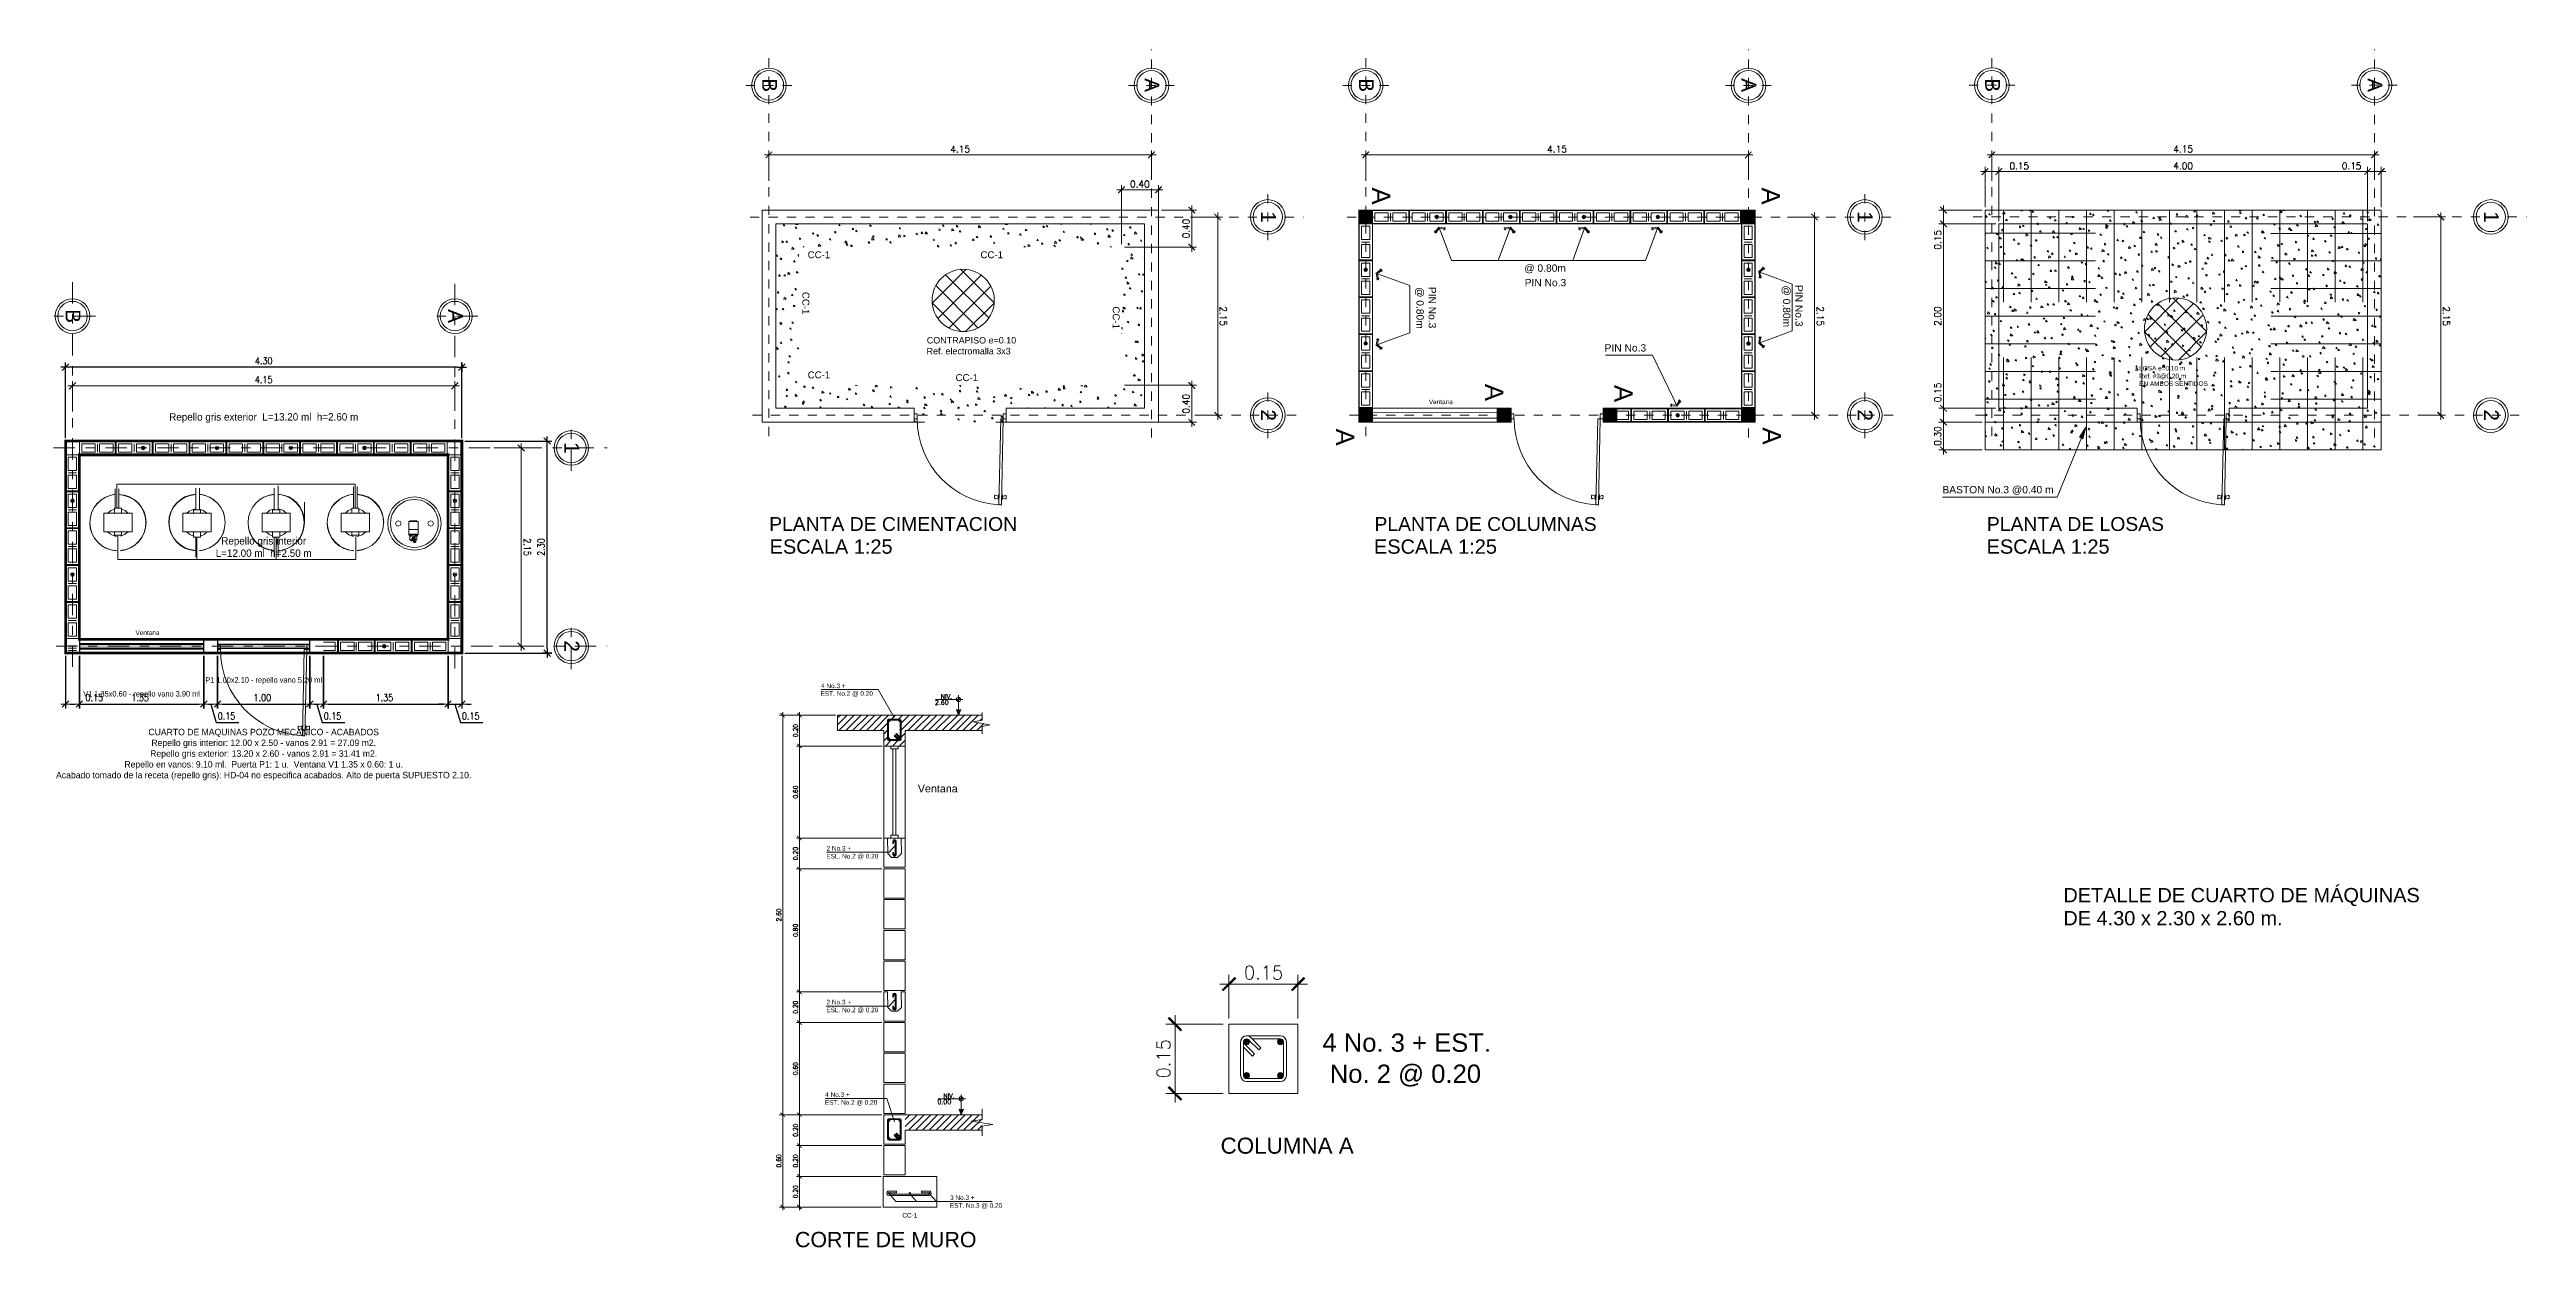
# Model space of a CAD drawing. Header units: metres. Extents: x -0.2 to 26.7, y -6.4 to 6.5.
import ezdxf

# ---------------------------------------------------------------- set-up
doc = ezdxf.new("R2010")
doc.units = ezdxf.units.M
for name, pattern in [('IMPORT-DASHDOT', [1, 0.5, -0.25, 0, -0.25]), ('IMPORT-DCW', [63.5, 44.45, -6.35, 6.35, -6.35]), ('IMPORT-PDF_IMPORT', [1, 0.8, -0.2])]:
    doc.linetypes.add(name, pattern=pattern)
for name, color, linetype in [('00', 250, 'Continuous'), ('CUANT Resumen y supuestos', 7, 'Continuous'), ('N1 Acabado muro exterior - Repello gris h 2.60', 1, 'Continuous'), ('N1 Acabado muro interior - Repello gris h 2.50', 3, 'Continuous'), ('N1 Acabado vanos - Repello gris', 6, 'Continuous'), ('N1 Puerta P1 de 1.00 x 2.10 m', 30, 'Continuous'), ('N1 Ventana V1 de 1.35 x 0.60 m', 4, 'Continuous')]:
    doc.layers.add(name, color=color, linetype=linetype)
for name, color, linetype, lineweight, true_color in [('2_0_Lotes', 1, 'Continuous', 9, 0xff0000), ('CUARTO DE BOMBAS_dwg _2_', 8, 'Continuous', 9, 0x767676), ('Ejes nj', 1, 'Continuous', 9, 0xff0000), ('PIN', 1, 'Continuous', 9, 0xff0000), ('TUBERIA AGUA DET', 3, 'Continuous', 9, 0x00ff00), ('TUBERIA_VIEGA_AGUA_FRIA', 5, 'IMPORT-DCW', 9, 0x0000ff)]:
    doc.layers.add(name, color=color, linetype=linetype, lineweight=lineweight, true_color=true_color)
for name, color, linetype, lineweight in [('MACHOTE', 7, 'Continuous', 9), ('PDF_Geometry', 7, 'Continuous', 9), ('PDF_Solid Fills', 7, 'Continuous', 9), ('PDF_Text', 7, 'Continuous', 9)]:
    doc.layers.add(name, color=color, linetype=linetype, lineweight=lineweight)
doc.styles.add('Arial', font='arial.ttf', dxfattribs={"height": 0.162037})
doc.styles.add('Arial_1', font='arial.ttf', dxfattribs={"height": 0.05})
doc.styles.add('Arial_2', font='arial.ttf', dxfattribs={"height": 7.958448})
doc.styles.add('Arial_3', font='arial.ttf', dxfattribs={"height": 3.000325})
doc.styles.add('Arial_4', font='arial.ttf', dxfattribs={"height": 2.785443})
doc.styles.add('Arial_5', font='arial.ttf', dxfattribs={"height": 2.000196})
doc.styles.add('Arial_6', font='arial.ttf', dxfattribs={"height": 6.00065})
doc.styles.add('Arial_7', font='arial.ttf', dxfattribs={"height": 3.333933})
doc.styles.add('Arial_8', font='arial.ttf', dxfattribs={"height": 6.964226})
doc.styles.add('Arial_9', font='arial.ttf', dxfattribs={"height": 6.632507})
doc.styles.add('Arial_B', font='arial.ttf', dxfattribs={"height": 6.190271})
doc.styles.add('RomanS', font='romans__.ttf', dxfattribs={"width": 0.85, "height": 0.075})

msp = doc.modelspace()

# ---------------------------------------------------------------- texts
at = {"layer": 'CUANT Resumen y supuestos', "insert": (2.15, -1.1), "char_height": 0.07, "width": 5, "attachment_point": 5}
msp.add_mtext('CUARTO DE MAQUINAS POZO MECANICO - ACABADOS\\PRepello gris interior: 12.00 x 2.50 - vanos 2.91 = 27.09 m2.\\PRepello gris exterior: 13.20 x 2.60 - vanos 2.91 = 31.41 m2.\\PRepello en vanos: 9.10 ml.  Puerta P1: 1 u.  Ventana V1 1.35 x 0.60: 1 u.\\PAcabado tomado de la receta (repello gris): HD-04 no especifica acabados. Alto de puerta SUPUESTO 2.10.', dxfattribs=at)
at = {"layer": 'N1 Acabado muro exterior - Repello gris h 2.60', "insert": (2.15, 2.55), "char_height": 0.08, "attachment_point": 5}
msp.add_mtext('Repello gris exterior  L=13.20 ml  h=2.60 m', dxfattribs=at)
at = {"layer": 'N1 Acabado muro interior - Repello gris h 2.50', "insert": (2.15, 1.15), "char_height": 0.08, "attachment_point": 5}
msp.add_mtext('Repello gris interior\\PL=12.00 ml  h=2.50 m', dxfattribs=at)
at = {"layer": 'N1 Acabado vanos - Repello gris', "char_height": 0.06, "attachment_point": 5}
for s, insert in [('P1 1.00x2.10 - repello vano 5.20 ml', (2.15, -0.3)), ('V1 1.35x0.60 - repello vano 3.90 ml', (0.825, -0.45))]:
    msp.add_mtext(s, dxfattribs=dict(at, insert=insert))

# ---------------------------------------------------------------- blocks, each defined once
blk = doc.blocks.new('cuarto de equipos jumay con equipos_dwg_DIMTICK-911998-PLANTA DE MURO PERIMETRAL')
at = {"layer": 'Defpoints'}
for p, q in [((-1, 0), (1, 0)), ((0.71, 0.71), (-0.71, -0.71)), ((0, 1), (0, -1))]:
    blk.add_line(p, q, dxfattribs=at)
blk = doc.blocks.new('cuarto de equipos jumay con equipos_dwg__U91-911999-PLANTA DE MURO PERIMETRAL')
at = {"layer": 'Ejes nj', "color": 7, "linetype": 'IMPORT-DASHDOT'}
for p, q in [((0, -12.133), (0, 0.836)), ((-0.538, 0), (0.538, 0))]:
    blk.add_line(p, q, dxfattribs=at)
at = {"layer": 'Ejes nj', "color": 7}
for radius in [0.405, 0.345]:
    blk.add_circle((0, 0), radius, dxfattribs=at)
blk = doc.blocks.new('cuarto de equipos jumay con equipos_dwg__U95-912000-PLANTA DE MURO PERIMETRAL')
at = {"layer": 'Ejes nj', "color": 7, "linetype": 'IMPORT-DASHDOT'}
for p, q in [((0, -8.255), (0, 0.836)), ((-0.538, 0), (0.538, 0))]:
    blk.add_line(p, q, dxfattribs=at)
at = {"layer": 'Ejes nj', "color": 7}
for radius in [0.405, 0.345]:
    blk.add_circle((0, 0), radius, dxfattribs=at)
blk = doc.blocks.new('cuarto de equipos jumay con equipos_dwg__U89-912001-PLANTA DE MURO PERIMETRAL')
at = {"layer": 'Ejes nj', "color": 7, "linetype": 'IMPORT-DASHDOT'}
for p, q in [((0, -12.077), (0, 0.836)), ((-0.538, 0), (0.538, 0))]:
    blk.add_line(p, q, dxfattribs=at)
at = {"layer": 'Ejes nj', "color": 7}
for radius in [0.405, 0.345]:
    blk.add_circle((0, 0), radius, dxfattribs=at)
blk = doc.blocks.new('cuarto de equipos jumay con equipos_dwg__U93-912002-PLANTA DE MURO PERIMETRAL')
at = {"layer": 'Ejes nj', "color": 7, "linetype": 'IMPORT-DASHDOT'}
for p, q in [((0, -8.22), (0, 0.836)), ((-0.538, 0), (0.538, 0))]:
    blk.add_line(p, q, dxfattribs=at)
at = {"layer": 'Ejes nj', "color": 7}
for radius in [0.405, 0.345]:
    blk.add_circle((0, 0), radius, dxfattribs=at)
blk = doc.blocks.new('cuarto de equipos jumay con equipos_dwg_DIMTICK-912003-PLANTA DE MURO PERIMETRAL')
at = {"layer": 'MACHOTE'}
for p, q in [((-1, 0), (1, 0)), ((0.71, 0.71), (-0.71, -0.71)), ((0, 1), (0, -1))]:
    blk.add_line(p, q, dxfattribs=at)
blk = doc.blocks.new('MACHOTE CUARTO DE MAQUINAS POZO (URB-07)')
at = {"layer": 'PIN', "true_color": 0x260000}
for points in [[(0.833, 2.242), (0.825, 2.215), (0.853, 2.208), (0.86, 2.235)], [(1.625, 2.235), (1.625, 2.215), (1.66, 2.215), (1.66, 2.235)], [(2.425, 2.235), (2.425, 2.215), (2.46, 2.215), (2.46, 2.235)], [(3.233, 2.242), (3.225, 2.215), (3.253, 2.208), (3.26, 2.235)], [(0.065, 1.67), (0.058, 1.642), (0.085, 1.635), (0.092, 1.662)], [(4.208, 1.662), (4.208, 1.642), (4.242, 1.642), (4.242, 1.662)], [(0.065, 0.87), (0.058, 0.842), (0.087, 0.844), (0.092, 0.862)], [(4.208, 0.862), (4.208, 0.842), (4.242, 0.842), (4.242, 0.862)], [(3.448, 0.092), (3.44, 0.065), (3.468, 0.058), (3.475, 0.085)]]:
    blk.add_hatch(color=18, dxfattribs=at).paths.add_polyline_path(points)
at = {"color": 18, "lineweight": 9, "true_color": 0x260000}
for p, q in [((0.345, 2.27), (0.345, 2.18)), ((0.745, 2.27), (0.745, 2.18)), ((1.145, 2.27), (1.145, 2.18)), ((1.545, 2.27), (1.545, 2.18)), ((1.945, 2.27), (1.945, 2.18)), ((2.345, 2.27), (2.345, 2.18)), ((2.745, 2.27), (2.745, 2.18)), ((3.145, 2.27), (3.145, 2.18)), ((3.545, 2.27), (3.545, 2.18)), ((3.945, 2.27), (3.945, 2.18)), ((0.12, 1.955), (0.03, 1.955)), ((4.27, 1.955), (4.18, 1.955)), ((0.12, 1.555), (0.03, 1.555)), ((4.27, 1.555), (4.18, 1.555)), ((0.12, 1.155), (0.03, 1.155)), ((4.27, 1.155), (4.18, 1.155)), ((0.12, 0.755), (0.03, 0.755)), ((4.27, 0.755), (4.18, 0.755)), ((0.12, 0.355), (0.03, 0.355)), ((4.27, 0.355), (4.18, 0.355)), ((0.12, 0.08), (0.03, 0.08)), ((0.12, 0.055), (0.03, 0.055)), ((0.12, 0.03), (0.03, 0.03)), ((0.15, 0.107), (1.5, 0.104)), ((0.15, 0.044), (1.5, 0.044)), ((3.155, 0.03), (3.155, 0.12)), ((3.555, 0.03), (3.555, 0.12)), ((3.955, 0.03), (3.955, 0.12)), ((4.994, 0.075), (4.894, 0.075)), ((4.98, 0.04), (4.909, 0.11)), ((4.944, 0.125), (4.944, 0.025)), ((-0.035, -0.587), (0.035, -0.517)), ((0, -0.602), (0, -0.502)), ((4.265, -0.587), (4.335, -0.517)), ((4.3, -0.602), (4.3, -0.502)), ((0.05, -0.552), (-0.05, -0.552)), ((2.524, -0.797), (2.524, -0.823)), ((2.564, -0.802), (2.532, -0.791)), ((2.648, -0.799), (2.648, -0.826)), ((4.35, -0.552), (4.25, -0.552)), ((2.564, -0.82), (2.532, -0.829))]:
    blk.add_line(p, q, dxfattribs=at)
at = {"color": 18, "lineweight": 9, "true_color": 0x260000, "flags": 128}
for points in [[(0.15, 2.155), (0.54, 2.155), (0.54, 2.295), (0.15, 2.295)], [(0.32, 2.18), (0.175, 2.18), (0.175, 2.27), (0.32, 2.27)], [(0.37, 2.27), (0.37, 2.18), (0.515, 2.18), (0.515, 2.27)], [(0.55, 2.155), (0.94, 2.155), (0.94, 2.295), (0.55, 2.295)], [(0.72, 2.18), (0.575, 2.18), (0.575, 2.27), (0.72, 2.27)], [(0.77, 2.27), (0.77, 2.18), (0.915, 2.18), (0.915, 2.27)], [(0.95, 2.155), (1.34, 2.155), (1.34, 2.295), (0.95, 2.295)], [(1.12, 2.18), (0.975, 2.18), (0.975, 2.27), (1.12, 2.27)], [(1.17, 2.27), (1.17, 2.18), (1.315, 2.18), (1.315, 2.27)], [(1.35, 2.155), (1.74, 2.155), (1.74, 2.295), (1.35, 2.295)], [(1.52, 2.18), (1.375, 2.18), (1.375, 2.27), (1.52, 2.27)], [(1.57, 2.27), (1.57, 2.18), (1.715, 2.18), (1.715, 2.27)], [(1.75, 2.155), (2.14, 2.155), (2.14, 2.295), (1.75, 2.295)], [(1.92, 2.18), (1.775, 2.18), (1.775, 2.27), (1.92, 2.27)], [(1.97, 2.27), (1.97, 2.18), (2.115, 2.18), (2.115, 2.27)], [(2.15, 2.155), (2.54, 2.155), (2.54, 2.295), (2.15, 2.295)], [(2.32, 2.18), (2.175, 2.18), (2.175, 2.27), (2.32, 2.27)], [(2.37, 2.27), (2.37, 2.18), (2.515, 2.18), (2.515, 2.27)], [(2.55, 2.155), (2.94, 2.155), (2.94, 2.295), (2.55, 2.295)], [(2.72, 2.18), (2.575, 2.18), (2.575, 2.27), (2.72, 2.27)], [(2.77, 2.27), (2.77, 2.18), (2.915, 2.18), (2.915, 2.27)], [(2.95, 2.155), (3.34, 2.155), (3.34, 2.295), (2.95, 2.295)], [(3.12, 2.18), (2.975, 2.18), (2.975, 2.27), (3.12, 2.27)], [(3.17, 2.27), (3.17, 2.18), (3.315, 2.18), (3.315, 2.27)], [(3.35, 2.155), (3.74, 2.155), (3.74, 2.295), (3.35, 2.295)], [(3.52, 2.18), (3.375, 2.18), (3.375, 2.27), (3.52, 2.27)], [(3.57, 2.27), (3.57, 2.18), (3.715, 2.18), (3.715, 2.27)], [(3.75, 2.155), (4.14, 2.155), (4.14, 2.295), (3.75, 2.295)], [(3.92, 2.18), (3.775, 2.18), (3.775, 2.27), (3.92, 2.27)], [(3.97, 2.27), (3.97, 2.18), (4.115, 2.18), (4.115, 2.27)], [(0.005, 2.15), (0.005, 1.76), (0.145, 1.76), (0.145, 2.15)], [(0.03, 1.98), (0.03, 2.125), (0.12, 2.125), (0.12, 1.98)], [(0.12, 1.93), (0.03, 1.93), (0.03, 1.785), (0.12, 1.785)], [(4.155, 2.15), (4.155, 1.76), (4.295, 1.76), (4.295, 2.15)], [(4.18, 1.98), (4.18, 2.125), (4.27, 2.125), (4.27, 1.98)], [(4.27, 1.93), (4.18, 1.93), (4.18, 1.785), (4.27, 1.785)], [(0.005, 1.75), (0.005, 1.36), (0.145, 1.36), (0.145, 1.75)], [(0.03, 1.58), (0.03, 1.725), (0.12, 1.725), (0.12, 1.58)], [(4.155, 1.75), (4.155, 1.36), (4.295, 1.36), (4.295, 1.75)], [(4.18, 1.58), (4.18, 1.725), (4.27, 1.725), (4.27, 1.58)], [(0.005, 1.35), (0.005, 0.96), (0.145, 0.96), (0.145, 1.35)], [(0.12, 1.53), (0.03, 1.53), (0.03, 1.385), (0.12, 1.385)], [(4.155, 1.35), (4.155, 0.96), (4.295, 0.96), (4.295, 1.35)], [(4.27, 1.53), (4.18, 1.53), (4.18, 1.385), (4.27, 1.385)], [(0.03, 1.18), (0.03, 1.325), (0.12, 1.325), (0.12, 1.18)], [(0.12, 1.13), (0.03, 1.13), (0.03, 0.985), (0.12, 0.985)], [(4.18, 1.18), (4.18, 1.325), (4.27, 1.325), (4.27, 1.18)], [(4.27, 1.13), (4.18, 1.13), (4.18, 0.985), (4.27, 0.985)], [(0.005, 0.95), (0.005, 0.56), (0.145, 0.56), (0.145, 0.95)], [(0.03, 0.78), (0.03, 0.925), (0.12, 0.925), (0.12, 0.78)], [(4.155, 0.95), (4.155, 0.56), (4.295, 0.56), (4.295, 0.95)], [(4.18, 0.78), (4.18, 0.925), (4.27, 0.925), (4.27, 0.78)], [(0.005, 0.55), (0.005, 0.16), (0.145, 0.16), (0.145, 0.55)], [(0.12, 0.73), (0.03, 0.73), (0.03, 0.585), (0.12, 0.585)], [(4.155, 0.55), (4.155, 0.16), (4.295, 0.16), (4.295, 0.55)], [(4.27, 0.73), (4.18, 0.73), (4.18, 0.585), (4.27, 0.585)], [(0.03, 0.38), (0.03, 0.525), (0.12, 0.525), (0.12, 0.38)], [(0.12, 0.33), (0.03, 0.33), (0.03, 0.185), (0.12, 0.185)], [(4.18, 0.38), (4.18, 0.525), (4.27, 0.525), (4.27, 0.38)], [(4.27, 0.33), (4.18, 0.33), (4.18, 0.185), (4.27, 0.185)], [(1.5, 0.15), (0.15, 0.15), (0.15, 0), (1.5, 0)], [(1.65, 0.091), (1.65, 0.038), (1.683, 0.038), (1.683, 0.091)], [(2.571, -0.896), (2.598, -0.896), (2.617, 0.038), (2.59, 0.038)], [(2.617, 0.091), (2.617, 0.038), (2.65, 0.038), (2.65, 0.091)], [(3.35, 0.145), (2.96, 0.145), (2.96, 0.005), (3.35, 0.005)], [(3.13, 0.03), (3.13, 0.12), (2.985, 0.12), (2.985, 0.03)], [(3.18, 0.12), (3.325, 0.12), (3.325, 0.03), (3.18, 0.03)], [(3.75, 0.145), (3.36, 0.145), (3.36, 0.005), (3.75, 0.005)], [(3.53, 0.03), (3.53, 0.12), (3.385, 0.12), (3.385, 0.03)], [(3.58, 0.12), (3.725, 0.12), (3.725, 0.03), (3.58, 0.03)], [(4.15, 0.145), (3.76, 0.145), (3.76, 0.005), (4.15, 0.005)], [(3.93, 0.03), (3.93, 0.12), (3.785, 0.12), (3.785, 0.03)], [(3.98, 0.12), (4.125, 0.12), (4.125, 0.03), (3.98, 0.03)], [(0.185, -0.517), (0.115, -0.587)], [(0.15, -0.502), (0.15, -0.602)], [(1.535, -0.517), (1.465, -0.587)], [(1.5, -0.502), (1.5, -0.602)], [(1.685, -0.517), (1.615, -0.587)], [(1.65, -0.502), (1.65, -0.602)], [(2.615, -0.587), (2.685, -0.517)], [(2.65, -0.602), (2.65, -0.502)], [(2.835, -0.517), (2.765, -0.587)], [(2.8, -0.502), (2.8, -0.602)], [(4.115, -0.587), (4.185, -0.517)], [(4.15, -0.602), (4.15, -0.502)], [(0.1, -0.552), (0.2, -0.552)], [(1.45, -0.552), (1.55, -0.552)], [(1.6, -0.552), (1.7, -0.552)], [(2.7, -0.552), (2.6, -0.552)], [(2.75, -0.552), (2.85, -0.552)], [(4.2, -0.552), (4.1, -0.552)]]:
    blk.add_lwpolyline(points, close=True, dxfattribs=at)
for points in [[(2.8, 0.005), (2.95, 0.005), (2.95, 0.145), (2.8, 0.145)], [(2.8, 0.03), (2.925, 0.03), (2.925, 0.12), (2.8, 0.12)], [(2.572, -0.835), (2.563, -0.835), (2.564, -0.787), (2.573, -0.787)], [(2.599, -0.835), (2.608, -0.836), (2.609, -0.788), (2.6, -0.788)], [(2.608, -0.803), (2.609, -0.803), (2.64, -0.793)], [(2.608, -0.82), (2.608, -0.82), (2.64, -0.832)]]:
    blk.add_lwpolyline(points, dxfattribs=at)
at = {"color": 18, "lineweight": 9, "true_color": 0x260000}
for centre, radius, start, end in [((2.617, 0.038), 0.935, 180, -92.8587), ((2.53, -0.797), 0.006, 70.4815, 178.7938), ((2.642, -0.799), 0.006, -1.2062, 107.1061), ((2.53, -0.824), 0.006, 178.7938, -72.8939), ((2.642, -0.826), 0.006, -109.5185, -1.2062)]:
    blk.add_arc(centre, radius, start, end, dxfattribs=at)
at = {"layer": '2_0_Lotes', "color": 18, "true_color": 0x260000, "flags": 128}
blk.add_lwpolyline([(4.15, 0.15), (2.65, 0.15), (2.65, 0), (4.3, 0), (4.3, 2.3), (0, 2.3), (0, 0), (1.65, 0), (1.65, 0.15), (0.15, 0.15), (0.15, 2.15), (4.15, 2.15)], close=True, dxfattribs=at)
at = {"layer": 'Defpoints', "color": 18, "true_color": 0x260000}
for p, q in [((0, 2.331), (0, 3.152)), ((4.25, 3.102), (0.05, 3.102)), ((4.3, 2.331), (4.3, 3.152)), ((4.331, 2.3), (5.276, 2.3)), ((5.226, 0.05), (5.226, 2.25)), ((0, -0.031), (0, -0.602)), ((4.3, -0.031), (4.3, -0.602)), ((4.331, 0), (5.276, 0)), ((0.05, -0.552), (0.1, -0.552)), ((0.15, -0.552), (0.444, -0.552)), ((0.2, -0.552), (1.45, -0.552)), ((1.55, -0.552), (1.6, -0.552)), ((1.7, -0.552), (2.6, -0.552)), ((2.7, -0.552), (2.75, -0.552)), ((4.15, -0.552), (4.3, -0.552)), ((4.35, -0.552), (4.4, -0.552))]:
    blk.add_line(p, q, dxfattribs=at)
at = {"layer": 'Defpoints', "color": 18, "true_color": 0x260000, "flags": 128}
for points in [[(0.15, -0.602), (0.15, -0.031)], [(1.5, -0.602), (1.5, -0.031)], [(1.65, -0.602), (1.65, -0.031)], [(2.65, -0.602), (2.65, -0.031)], [(2.8, -0.602), (2.8, -0.031)], [(4.15, -0.602), (4.15, -0.031)]]:
    blk.add_lwpolyline(points, close=True, dxfattribs=at)
for points in [[(1.575, -0.552), (1.635, -0.752), (1.879, -0.752)], [(2.725, -0.552), (2.785, -0.752), (3.029, -0.752)], [(2.85, -0.552), (4.1, -0.552), (4.05, -0.552)], [(4.225, -0.552), (4.285, -0.752), (4.529, -0.752)]]:
    blk.add_lwpolyline(points, dxfattribs=at)
at = {"layer": 'MACHOTE', "color": 18, "true_color": 0x260000}
for p, q in [((0.075, 2.619), (0.075, 2.949)), ((4.175, 2.899), (0.125, 2.899)), ((4.225, 2.629), (4.225, 2.949)), ((4.647, 2.225), (4.994, 2.225)), ((4.944, 0.125), (4.944, 2.175)), ((4.708, 0.075), (4.994, 0.075))]:
    blk.add_line(p, q, dxfattribs=at)
at = {"layer": 'PDF_Geometry', "color": 18, "true_color": 0x260000}
for p, q in [((2.594, 1.416), (2.594, 1.637)), ((3.727, 1.29), (3.727, 1.28)), ((3.754, 1.222), (3.751, 1.225))]:
    blk.add_line(p, q, dxfattribs=at)
at = {"layer": 'PDF_Geometry', "color": 18, "true_color": 0x260000, "flags": 128}
for points in [[(0.538, 1.722), (0.483, 1.709), (0.429, 1.688), (0.381, 1.657), (0.34, 1.62), (0.306, 1.576), (0.282, 1.525), (0.269, 1.47), (0.262, 1.416), (0.269, 1.358), (0.286, 1.3), (0.313, 1.246), (0.354, 1.201), (0.398, 1.161), (0.453, 1.133), (0.507, 1.116), (0.551, 1.113)], [(0.538, 1.719), (0.507, 1.715), (0.453, 1.698), (0.398, 1.671), (0.354, 1.63), (0.313, 1.586), (0.286, 1.532), (0.269, 1.474), (0.262, 1.416)], [(1.453, 1.719), (1.487, 1.715), (1.545, 1.698), (1.596, 1.671), (1.644, 1.63), (1.681, 1.586), (1.709, 1.532), (1.726, 1.474), (1.732, 1.416), (1.726, 1.474), (1.712, 1.528), (1.685, 1.579), (1.651, 1.623), (1.61, 1.661), (1.562, 1.692), (1.508, 1.712), (1.453, 1.722)], [(2.308, 1.113), (2.345, 1.116), (2.403, 1.133), (2.454, 1.161), (2.502, 1.201), (2.539, 1.246), (2.566, 1.3), (2.583, 1.358), (2.59, 1.416), (2.583, 1.474), (2.566, 1.532), (2.539, 1.586), (2.502, 1.63), (2.454, 1.671), (2.403, 1.698), (2.345, 1.715), (2.308, 1.719)], [(3.125, 1.719), (3.084, 1.715), (3.029, 1.698), (2.975, 1.671), (2.931, 1.63), (2.89, 1.586), (2.863, 1.532), (2.846, 1.474), (2.839, 1.416), (2.846, 1.358), (2.863, 1.3), (2.89, 1.246), (2.931, 1.201), (2.975, 1.161), (3.029, 1.133), (3.084, 1.116), (3.125, 1.113)], [(0.531, 1.562), (0.49, 1.545), (0.456, 1.515)], [(0.606, 1.518), (0.606, 1.572), (0.531, 1.572), (0.531, 1.518)], [(0.596, 1.109), (0.65, 1.12), (0.704, 1.14), (0.752, 1.171), (0.793, 1.208), (0.827, 1.252), (0.854, 1.303), (0.868, 1.358), (0.875, 1.416)], [(0.681, 1.515), (0.647, 1.545), (0.606, 1.562)], [(1.409, 1.566), (1.375, 1.555), (1.341, 1.538), (1.314, 1.515)], [(1.464, 1.518), (1.464, 1.552), (1.389, 1.552), (1.389, 1.518)], [(1.538, 1.515), (1.498, 1.545), (1.453, 1.562)], [(1.453, 1.113), (1.487, 1.116), (1.545, 1.133), (1.596, 1.161), (1.644, 1.201), (1.681, 1.246), (1.709, 1.3), (1.726, 1.358), (1.732, 1.416), (1.726, 1.358), (1.712, 1.303), (1.685, 1.252), (1.651, 1.208), (1.61, 1.171), (1.562, 1.14), (1.508, 1.12), (1.453, 1.109)], [(2.267, 1.566), (2.216, 1.549), (2.175, 1.515)], [(2.325, 1.518), (2.325, 1.552), (2.246, 1.552), (2.246, 1.518)], [(2.4, 1.515), (2.359, 1.549), (2.308, 1.566)], [(3.108, 1.562), (3.067, 1.545), (3.033, 1.515)], [(3.183, 1.518), (3.183, 1.572), (3.108, 1.572), (3.108, 1.518)], [(3.257, 1.515), (3.223, 1.545), (3.183, 1.562)], [(3.826, 1.429), (3.724, 1.429), (3.724, 1.341), (3.724, 1.29)], [(3.812, 1.429), (3.812, 1.436), (3.802, 1.436), (3.795, 1.436), (3.792, 1.429), (3.788, 1.436), (3.775, 1.436), (3.761, 1.436), (3.758, 1.429), (3.754, 1.436), (3.748, 1.436), (3.737, 1.436), (3.737, 1.429)], [(0.456, 1.317), (0.483, 1.293), (0.517, 1.276), (0.551, 1.266)], [(0.531, 1.314), (0.531, 1.28), (0.606, 1.28), (0.606, 1.314)], [(0.596, 1.269), (0.64, 1.286), (0.681, 1.317)], [(1.314, 1.317), (1.348, 1.286), (1.389, 1.269)], [(1.389, 1.314), (1.389, 1.259), (1.464, 1.259), (1.464, 1.314)], [(1.464, 1.269), (1.504, 1.286), (1.538, 1.317)], [(2.175, 1.317), (2.209, 1.286), (2.25, 1.269)], [(2.246, 1.314), (2.246, 1.259), (2.325, 1.259), (2.325, 1.314)], [(2.325, 1.269), (2.366, 1.286), (2.4, 1.317)], [(3.033, 1.317), (3.074, 1.283), (3.125, 1.266)], [(3.108, 1.314), (3.108, 1.28), (3.183, 1.28), (3.183, 1.314)], [(3.165, 1.266), (3.217, 1.283), (3.257, 1.317)], [(3.724, 1.283), (3.724, 1.29), (3.737, 1.29), (3.809, 1.29), (3.826, 1.29), (3.826, 1.341), (3.724, 1.341)], [(3.812, 1.269), (3.809, 1.269), (3.805, 1.269), (3.795, 1.269), (3.775, 1.266), (3.754, 1.269), (3.744, 1.269), (3.737, 1.269), (3.734, 1.269), (3.734, 1.273), (3.731, 1.273), (3.731, 1.276), (3.727, 1.28), (3.775, 1.28), (3.822, 1.28)], [(3.734, 1.269), (3.737, 1.269), (3.737, 1.229), (3.748, 1.229), (3.761, 1.242)], [(3.744, 1.229), (3.748, 1.222), (3.754, 1.215), (3.754, 1.218), (3.754, 1.222), (3.758, 1.218), (3.768, 1.229), (3.775, 1.229), (3.778, 1.229), (3.778, 1.225), (3.775, 1.218), (3.775, 1.208), (3.778, 1.201), (3.778, 1.198), (3.788, 1.198), (3.795, 1.198), (3.795, 1.201), (3.802, 1.208), (3.802, 1.218), (3.795, 1.225), (3.795, 1.246)], [(3.748, 1.225), (3.751, 1.225), (3.748, 1.229), (3.744, 1.229), (3.754, 1.215)], [(3.758, 1.218), (3.748, 1.229), (3.754, 1.218)], [(3.761, 1.239), (3.765, 1.252), (3.775, 1.256), (3.782, 1.252), (3.782, 1.256), (3.785, 1.256), (3.788, 1.256), (3.792, 1.256), (3.792, 1.252), (3.795, 1.252), (3.795, 1.249), (3.795, 1.246)], [(3.802, 1.218), (3.788, 1.218), (3.775, 1.218)], [(3.802, 1.208), (3.788, 1.208), (3.775, 1.208)], [(3.795, 1.225), (3.788, 1.225), (3.778, 1.225)], [(3.795, 1.201), (3.788, 1.201), (3.778, 1.201)], [(3.822, 1.29), (3.822, 1.28), (3.819, 1.28), (3.819, 1.276), (3.816, 1.273), (3.812, 1.269), (3.812, 1.229), (3.795, 1.229)]]:
    blk.add_lwpolyline(points, dxfattribs=at)
for points in [[(0.415, 1.314), (0.446, 1.314), (0.694, 1.314), (0.721, 1.314), (0.721, 1.518), (0.694, 1.518), (0.446, 1.518), (0.415, 1.518)], [(1.579, 1.518), (1.549, 1.518), (1.3, 1.518), (1.273, 1.518), (1.273, 1.314), (1.3, 1.314), (1.549, 1.314), (1.579, 1.314)], [(2.437, 1.518), (2.406, 1.518), (2.158, 1.518), (2.134, 1.518), (2.134, 1.314), (2.158, 1.314), (2.406, 1.314), (2.437, 1.314)], [(2.992, 1.314), (3.023, 1.314), (3.271, 1.314), (3.298, 1.314), (3.298, 1.518), (3.271, 1.518), (3.023, 1.518), (2.992, 1.518)], [(3.611, 1.375), (3.632, 1.385), (3.642, 1.406), (3.632, 1.426), (3.611, 1.436), (3.591, 1.426), (3.581, 1.406), (3.591, 1.385)], [(3.962, 1.375), (3.982, 1.385), (3.993, 1.406), (3.982, 1.426), (3.962, 1.436), (3.942, 1.426), (3.931, 1.406), (3.942, 1.385)], [(3.775, 1.232), (3.785, 1.235), (3.785, 1.246), (3.775, 1.252), (3.765, 1.246), (3.765, 1.235)], [(3.775, 1.235), (3.782, 1.242), (3.775, 1.249), (3.768, 1.242)]]:
    blk.add_lwpolyline(points, close=True, dxfattribs=at)
at = {"layer": 'PDF_Geometry', "color": 18, "linetype": 'IMPORT-PDF_IMPORT', "true_color": 0x260000, "flags": 128}
blk.add_lwpolyline([(3.826, 1.429), (3.826, 1.283), (3.724, 1.283)], dxfattribs=at)
at = {"layer": 'PDF_Geometry', "color": 18, "true_color": 0x260000}
blk.add_circle((3.785, 1.405), 0.289, dxfattribs=at)
for centre, radius, start, end in [((0.57, 1.418), 0.304, -0.4142, 88.4722), ((0.568, 1.415), 0.304, -84.7146, 87.9326), ((1.428, 1.415), 0.308, 93.4514, 179.8218), ((1.426, 1.416), 0.303, 92.6338, -92.6338), ((2.289, 1.415), 0.308, 94.1663, 179.7835), ((2.285, 1.416), 0.304, 93.9958, -93.9958), ((2.29, 1.419), 0.304, -0.6206, 86.6707), ((3.147, 1.415), 0.308, 94.1663, 179.7835), ((3.148, 1.419), 0.304, -0.6206, 86.6707), ((3.148, 1.416), 0.303, -86.689, 86.689), ((3.785, 1.407), 0.259, -0.243, -179.757), ((0.572, 1.419), 0.31, -179.3697, -93.9034), ((1.43, 1.419), 0.31, -179.3697, -93.9034), ((2.284, 1.413), 0.304, 179.3794, -93.3293), ((2.285, 1.417), 0.308, -85.8337, -0.2165), ((3.142, 1.413), 0.304, 179.3794, -93.3293), ((3.143, 1.417), 0.308, -85.8337, -0.2165), ((3.785, 1.405), 0.259, 179.757, 0.243)]:
    blk.add_arc(centre, radius, start, end, dxfattribs=at)
at = {"layer": 'PIN', "color": 18, "true_color": 0x260000}
for centre in [(0.843, 2.225), (1.643, 2.225), (2.443, 2.225), (3.243, 2.225), (0.075, 1.652), (4.225, 1.652), (0.075, 0.852), (4.225, 0.852), (3.458, 0.075)]:
    blk.add_circle(centre, 0.02, dxfattribs=at)
at = {"layer": 'TUBERIA AGUA DET', "color": 18, "true_color": 0x260000}
for p, q in [((0.538, 1.78), (0.538, 1.572)), ((0.579, 1.572), (0.579, 1.78)), ((1.412, 1.789), (1.412, 1.552)), ((1.453, 1.552), (1.453, 1.789)), ((2.263, 1.789), (2.263, 1.552)), ((2.308, 1.552), (2.308, 1.814)), ((3.125, 1.807), (3.125, 1.572)), ((3.165, 1.572), (3.165, 1.807)), ((1.412, 1.259), (1.412, 1.045)), ((2.263, 1.259), (2.263, 1.045)), ((2.308, 1.045), (2.308, 1.259))]:
    blk.add_line(p, q, dxfattribs=at)
at = {"layer": 'TUBERIA_VIEGA_AGUA_FRIA', "color": 18, "true_color": 0x260000}
for p, q in [((0.568, 1.28), (0.568, 1.015)), ((1.426, 1.259), (1.426, 1.015)), ((2.286, 1.259), (2.286, 1.015)), ((2.148, 1.016), (3.148, 1.016))]:
    blk.add_line(p, q, dxfattribs=at)
at = {"layer": 'TUBERIA_VIEGA_AGUA_FRIA', "color": 18, "true_color": 0x260000, "flags": 128}
for points in [[(0.558, 1.572), (0.558, 1.831), (3.144, 1.831), (3.144, 1.572)], [(0.568, 1.016), (3.148, 1.016), (3.148, 1.266)]]:
    blk.add_lwpolyline(points, dxfattribs=at)
at = {"extrusion": (0, 0, -1), "xscale": 0.4629629629629663, "yscale": 0.4629629629629663, "zscale": -0.4629629629629663}
for name, p in [('cuarto de equipos jumay con equipos_dwg__U93-912002-PLANTA DE MURO PERIMETRAL', (-0.075, 3.655)), ('cuarto de equipos jumay con equipos_dwg__U95-912000-PLANTA DE MURO PERIMETRAL', (-4.225, 3.655))]:
    blk.add_blockref(name, p, dxfattribs=at)
at = {"xscale": 0.05, "yscale": 0.05, "zscale": 0.05}
for name, p, rotation in [('cuarto de equipos jumay con equipos_dwg_DIMTICK-911998-PLANTA DE MURO PERIMETRAL', (0, 3.102), 180), ('cuarto de equipos jumay con equipos_dwg_DIMTICK-912003-PLANTA DE MURO PERIMETRAL', (0.075, 2.899), 180), ('cuarto de equipos jumay con equipos_dwg_DIMTICK-912003-PLANTA DE MURO PERIMETRAL', (4.944, 2.225), 89.99999999999999), ('cuarto de equipos jumay con equipos_dwg_DIMTICK-911998-PLANTA DE MURO PERIMETRAL', (5.226, 2.3), 90), ('cuarto de equipos jumay con equipos_dwg_DIMTICK-911998-PLANTA DE MURO PERIMETRAL', (5.226, 0), -90.00000000000001)]:
    blk.add_blockref(name, p, dxfattribs=dict(at, rotation=rotation))
for name, p in [('cuarto de equipos jumay con equipos_dwg_DIMTICK-911998-PLANTA DE MURO PERIMETRAL', (4.3, 3.102)), ('cuarto de equipos jumay con equipos_dwg_DIMTICK-912003-PLANTA DE MURO PERIMETRAL', (4.225, 2.899))]:
    blk.add_blockref(name, p, dxfattribs=at)
at = {"extrusion": (0, 0, -1), "xscale": 0.4629629629629663, "yscale": 0.4629629629629663, "zscale": -0.4629629629629663, "rotation": 90.00000000000003}
for name, p in [('cuarto de equipos jumay con equipos_dwg__U91-911999-PLANTA DE MURO PERIMETRAL', (-5.488, 2.225)), ('cuarto de equipos jumay con equipos_dwg__U89-912001-PLANTA DE MURO PERIMETRAL', (-5.488, 0.075))]:
    blk.add_blockref(name, p, dxfattribs=at)
at = {"color": 18, "lineweight": 9, "true_color": 0x260000, "insert": (0.759, 0.246), "char_height": 0.05, "width": 0.31159, "attachment_point": 1, "line_spacing_factor": 0.941778, "style": 'Arial_1'}
blk.add_mtext('Ventana', dxfattribs=at)
at = {"layer": 'Defpoints', "color": 18, "true_color": 0x260000, "char_height": 0.075, "width": 0.25417, "line_spacing_factor": 0.983083, "style": 'RomanS'}
for s, insert, attachment_point in [('4.30', (2.15, 3.207), 2), ('0.15', (0.216, -0.445), 1), ('1.35', (0.714, -0.445), 1), ('1.00', (2.039, -0.445), 1), ('1.35', (3.364, -0.445), 1), ('0.15', (1.651, -0.645), 1), ('0.15', (2.801, -0.645), 1), ('0.15', (4.301, -0.645), 1)]:
    blk.add_mtext(s, dxfattribs=dict(at, insert=insert, attachment_point=attachment_point))
at = {"layer": 'Defpoints', "color": 18, "true_color": 0x260000, "insert": (5.121, 1.15), "char_height": 0.075, "width": 0.25417, "attachment_point": 2, "rotation": 90, "line_spacing_factor": 0.983083, "style": 'RomanS'}
blk.add_mtext('2.30', dxfattribs=at)
at = {"layer": 'Ejes nj', "color": 7, "char_height": 0.162, "attachment_point": 2, "rotation": 270, "line_spacing_factor": 0.941778, "style": 'Arial'}
for s, insert, width in [('B', (0.162, 3.655), 0.18053), ('A', (4.312, 3.655), 0.18053), ('1', (5.575, 2.225), 0.15077), ('2', (5.575, 0.075), 0.15077)]:
    blk.add_mtext(s, dxfattribs=dict(at, insert=insert, width=width))
at = {"layer": 'MACHOTE', "color": 18, "true_color": 0x260000, "insert": (2.15, 3.004), "char_height": 0.075, "width": 0.25417, "attachment_point": 2, "line_spacing_factor": 0.983083, "style": 'RomanS'}
blk.add_mtext('4.15', dxfattribs=at)
at = {"layer": 'MACHOTE', "color": 18, "true_color": 0x260000, "insert": (5.049, 1.15), "char_height": 0.075, "width": 0.25417, "attachment_point": 2, "rotation": 270, "line_spacing_factor": 0.983083, "style": 'RomanS'}
blk.add_mtext('2.15', dxfattribs=at)
blk = doc.blocks.new('CUARTO DE BOMBAS_dwg _2_-1318126-Leyenda 2')
at = {"layer": 'PDF_Solid Fills'}
for points in [[(-376, 214.5), (-373.1, 217.4), (-373.5, 217.7), (-376.3, 214.9)], [(-209.9, 214.5), (-207.1, 217.4), (-207.5, 217.7), (-210.3, 214.9)], [(-116.9, 214.5), (-114.1, 217.4), (-114.4, 217.7), (-117.2, 214.9)], [(49.1, 214.5), (51.9, 217.4), (51.6, 217.7), (48.8, 214.9)], [(154.9, 214.6), (157.7, 217.4), (157.3, 217.8), (154.5, 214.9)], [(320.9, 214.6), (323.7, 217.4), (323.3, 217.8), (320.5, 214.9)], [(151.9, 207.3), (154.7, 210.1), (154.3, 210.5), (151.5, 207.6)], [(157.8, 207.3), (160.7, 210.1), (160.3, 210.5), (157.5, 207.6)], [(317.9, 207.3), (320.7, 210.1), (320.4, 210.5), (317.5, 207.6)], [(323.9, 207.3), (326.7, 210.1), (326.3, 210.5), (323.5, 207.6)], [(-222.9, 199.4), (-220.1, 202.2), (-220.5, 202.6), (-223.3, 199.7)], [(-206.9, 199.4), (-204.1, 202.2), (-204.5, 202.6), (-207.3, 199.7)], [(-190, 190.6), (-189.6, 190.9), (-192.4, 193.8), (-192.8, 193.4)], [(136.3, 190.6), (136.7, 190.9), (133.8, 193.8), (133.5, 193.4)], [(-178.7, 187.6), (-178.4, 187.9), (-181.2, 190.7), (-181.5, 190.4)], [(-112.7, 186.2), (-112.7, 192.1), (-118.7, 192.1), (-118.7, 186.2)], [(-85.2, 188.4), (-84.8, 188.4), (-84.7, 188.4), (-84.6, 188.4), (-84.5, 188.5), (-84.4, 188.6), (-84.3, 188.7), (-84.3, 188.7), (-84.3, 188.8), (-84.2, 188.8), (-84.2, 188.9), (-84.2, 189.4), (-84.2, 189.5), (-84.3, 189.5), (-84.3, 189.6), (-84.3, 189.6), (-84.4, 189.7), (-84.5, 189.8), (-84.6, 189.9), (-84.7, 189.9), (-84.8, 189.9), (-85.2, 189.9), (-85.2, 189.9), (-85.3, 189.9), (-85.4, 189.9), (-85.4, 189.8), (-85.5, 189.8), (-85.5, 189.7), (-85.6, 189.6), (-85.6, 189.6), (-85.7, 189.5), (-85.7, 189.5), (-85.7, 189.4), (-85.7, 188.9), (-85.7, 188.8), (-85.7, 188.8), (-85.6, 188.7), (-85.6, 188.7), (-85.5, 188.6), (-85.5, 188.5), (-85.4, 188.5), (-85.4, 188.5), (-85.3, 188.4), (-85.2, 188.4)], [(-52.8, 188.4), (-52.7, 188.4), (-52.6, 188.4), (-52.6, 188.5), (-52.5, 188.5), (-52.4, 188.5), (-52.4, 188.6), (-52.3, 188.7), (-52.3, 188.7), (-52.3, 188.8), (-52.2, 188.8), (-52.2, 188.9), (-52.2, 189.4), (-52.2, 189.5), (-52.3, 189.5), (-52.3, 189.6), (-52.3, 189.6), (-52.4, 189.7), (-52.4, 189.8), (-52.5, 189.8), (-52.6, 189.9), (-52.6, 189.9), (-52.7, 189.9), (-52.8, 189.9), (-53.1, 189.9), (-53.2, 189.9), (-53.3, 189.9), (-53.4, 189.9), (-53.4, 189.8), (-53.5, 189.8), (-53.5, 189.7), (-53.6, 189.6), (-53.6, 189.6), (-53.7, 189.5), (-53.7, 189.5), (-53.7, 189.4), (-53.7, 188.9), (-53.7, 188.8), (-53.7, 188.8), (-53.6, 188.7), (-53.6, 188.7), (-53.5, 188.6), (-53.5, 188.5), (-53.4, 188.5), (-53.4, 188.5), (-53.3, 188.4), (-53.2, 188.4), (-53.1, 188.4)], [(-20.8, 188.4), (-20.7, 188.4), (-20.6, 188.4), (-20.5, 188.5), (-20.5, 188.5), (-20.4, 188.5), (-20.4, 188.6), (-20.3, 188.7), (-20.3, 188.7), (-20.3, 188.8), (-20.2, 188.8), (-20.2, 188.9), (-20.2, 189.4), (-20.2, 189.5), (-20.3, 189.5), (-20.3, 189.6), (-20.3, 189.6), (-20.4, 189.7), (-20.4, 189.8), (-20.5, 189.8), (-20.5, 189.9), (-20.6, 189.9), (-20.7, 189.9), (-20.8, 189.9), (-21.1, 189.9), (-21.2, 189.9), (-21.3, 189.9), (-21.4, 189.9), (-21.4, 189.8), (-21.5, 189.8), (-21.5, 189.7), (-21.6, 189.6), (-21.6, 189.6), (-21.6, 189.5), (-21.7, 189.5), (-21.7, 189.4), (-21.7, 188.9), (-21.7, 188.8), (-21.6, 188.8), (-21.6, 188.7), (-21.6, 188.7), (-21.5, 188.6), (-21.5, 188.5), (-21.4, 188.5), (-21.4, 188.5), (-21.3, 188.4), (-21.2, 188.4), (-21.1, 188.4)], [(10.9, 188.4), (11.2, 188.4), (11.3, 188.4), (11.4, 188.4), (11.5, 188.5), (11.5, 188.5), (11.6, 188.5), (11.6, 188.6), (11.7, 188.7), (11.7, 188.7), (11.8, 188.8), (11.8, 188.8), (11.8, 188.9), (11.8, 189), (11.8, 189.3), (11.8, 189.4), (11.8, 189.5), (11.8, 189.5), (11.7, 189.6), (11.7, 189.6), (11.6, 189.7), (11.6, 189.8), (11.5, 189.8), (11.5, 189.9), (11.4, 189.9), (11.3, 189.9), (11.2, 189.9), (10.9, 189.9), (10.8, 189.9), (10.7, 189.9), (10.7, 189.9), (10.6, 189.8), (10.5, 189.8), (10.5, 189.7), (10.4, 189.6), (10.4, 189.6), (10.4, 189.5), (10.3, 189.5), (10.3, 189.4), (10.3, 188.9), (10.3, 188.8), (10.4, 188.8), (10.4, 188.7), (10.4, 188.7), (10.5, 188.6), (10.5, 188.5), (10.6, 188.5), (10.7, 188.5), (10.7, 188.4), (10.8, 188.4)], [(53.4, 186.2), (53.4, 192.1), (47.4, 192.1), (47.4, 186.2)], [(80.4, 187.6), (80.7, 187.9), (77.9, 190.7), (77.5, 190.4)], [(136.3, 184.6), (136.7, 184.9), (133.8, 187.8), (133.5, 187.4)], [(352.1, 187.6), (352.5, 188), (349.7, 190.7), (349.3, 190.4)], [(-190, 174.6), (-189.6, 174.9), (-192.4, 177.7), (-192.8, 177.4)], [(-115.9, 165.5), (-115.4, 165.5), (-115.4, 165.5), (-115.2, 165.6), (-115.1, 165.7), (-115, 165.7), (-115, 165.8), (-115, 165.9), (-114.9, 165.9), (-114.9, 166), (-114.9, 166.1), (-114.9, 166.4), (-114.9, 166.5), (-114.9, 166.6), (-115, 166.7), (-115, 166.7), (-115, 166.8), (-115.1, 166.8), (-115.2, 166.9), (-115.4, 167), (-115.4, 167), (-115.9, 167), (-116, 167), (-116, 167), (-116.1, 166.9), (-116.1, 166.9), (-116.2, 166.8), (-116.3, 166.8), (-116.3, 166.7), (-116.4, 166.7), (-116.4, 166.6), (-116.4, 166.5), (-116.4, 166.4), (-116.5, 166.2), (-116.4, 166.1), (-116.4, 166), (-116.4, 165.9), (-116.3, 165.8), (-116.3, 165.7), (-116.2, 165.7), (-116.1, 165.6), (-116.1, 165.6), (-116, 165.6), (-116, 165.5)], [(50.6, 165.5), (50.7, 165.5), (50.7, 165.6), (50.8, 165.6), (50.8, 165.6), (50.9, 165.7), (51, 165.7), (51, 165.8), (51, 165.9), (51.1, 166), (51.1, 166.1), (51.2, 166.1), (51.2, 166.4), (51.1, 166.4), (51.1, 166.5), (51.1, 166.6), (51, 166.7), (51, 166.7), (51, 166.8), (50.9, 166.8), (50.8, 166.9), (50.8, 166.9), (50.7, 167), (50.7, 167), (50.6, 167), (50.1, 167), (50.1, 167), (50, 167), (49.9, 166.9), (49.9, 166.9), (49.6, 166.7), (49.6, 166.6), (49.6, 166.5), (49.6, 166.4), (49.6, 166.1), (49.6, 166), (49.6, 165.9), (49.6, 165.9), (49.9, 165.6), (49.9, 165.6), (50, 165.6), (50.1, 165.5), (50.1, 165.5)], [(-115.9, 133.5), (-115.4, 133.5), (-115.4, 133.5), (-115.2, 133.6), (-115.1, 133.7), (-115, 133.7), (-115, 133.8), (-115, 133.8), (-114.9, 133.9), (-114.9, 134), (-114.9, 134.1), (-114.9, 134.4), (-114.9, 134.5), (-114.9, 134.6), (-115, 134.7), (-115, 134.7), (-115, 134.8), (-115.1, 134.8), (-115.2, 134.9), (-115.4, 135), (-115.4, 135), (-115.9, 135), (-116, 135), (-116, 134.9), (-116.1, 134.9), (-116.1, 134.9), (-116.2, 134.8), (-116.3, 134.8), (-116.3, 134.7), (-116.4, 134.7), (-116.4, 134.6), (-116.4, 134.5), (-116.4, 134.4), (-116.5, 134.2), (-116.4, 134.1), (-116.4, 134), (-116.4, 133.8), (-116.3, 133.8), (-116.3, 133.7), (-116.2, 133.7), (-116.1, 133.6), (-116.1, 133.6), (-116, 133.6), (-116, 133.5)], [(50.6, 133.5), (50.7, 133.5), (50.7, 133.6), (50.8, 133.6), (50.8, 133.6), (50.9, 133.7), (51, 133.7), (51, 133.8), (51, 133.8), (51.1, 134), (51.1, 134.1), (51.2, 134.1), (51.2, 134.4), (51.1, 134.4), (51.1, 134.5), (51.1, 134.6), (51, 134.7), (51, 134.7), (51, 134.8), (50.9, 134.8), (50.8, 134.9), (50.8, 134.9), (50.7, 134.9), (50.7, 135), (50.6, 135), (50.1, 135), (50.1, 135), (50, 134.9), (49.9, 134.9), (49.9, 134.9), (49.6, 134.7), (49.6, 134.6), (49.6, 134.5), (49.6, 134.4), (49.6, 134.1), (49.6, 134), (49.6, 133.9), (49.6, 133.8), (49.9, 133.6), (49.9, 133.6), (50, 133.6), (50.1, 133.5), (50.1, 133.5)], [(-190, 114.5), (-189.6, 114.9), (-192.4, 117.7), (-192.8, 117.4)], [(136.3, 104.6), (136.7, 104.9), (133.8, 107.8), (133.5, 107.4)], [(-190, 98.5), (-189.6, 98.9), (-192.4, 101.7), (-192.8, 101.4)], [(-178.7, 101.5), (-178.4, 101.9), (-181.2, 104.7), (-181.5, 104.4)], [(-112.7, 100.2), (-112.7, 106.2), (-118.7, 106.2), (-118.7, 100.2)], [(-52.6, 100.2), (-52.6, 106.2), (-58.6, 106.2), (-58.6, 100.2)], [(-6.7, 100.2), (-6.7, 106.2), (-12.6, 106.2), (-12.6, 100.2)], [(19.8, 102.4), (19.9, 102.4), (20, 102.4), (20, 102.4), (20.1, 102.5), (20.2, 102.6), (20.3, 102.6), (20.3, 102.7), (20.3, 102.8), (20.4, 102.9), (20.4, 102.9), (20.4, 103.4), (20.4, 103.5), (20.3, 103.5), (20.3, 103.6), (20.3, 103.6), (20.2, 103.7), (20.1, 103.8), (19.9, 103.9), (19.8, 103.9), (19.7, 104), (19.5, 103.9), (19.4, 103.9), (19.3, 103.9), (19.2, 103.8), (19.2, 103.8), (19.1, 103.7), (19.1, 103.7), (19, 103.6), (19, 103.6), (18.9, 103.5), (18.9, 103.5), (18.9, 103.4), (18.9, 102.9), (18.9, 102.9), (18.9, 102.8), (19, 102.7), (19, 102.6), (19.2, 102.4), (19.3, 102.4), (19.4, 102.4), (19.5, 102.4)], [(53.4, 100.2), (53.4, 106.2), (47.4, 106.2), (47.4, 100.2)], [(80.4, 101.5), (80.7, 101.9), (77.9, 104.7), (77.5, 104.4)], [(136.3, 98.6), (136.7, 98.9), (133.8, 101.8), (133.5, 101.4)], [(195.6, 93), (194.1, 93.7), (196.8, 98)], [(352.1, 101.6), (352.5, 101.9), (349.7, 104.8), (349.3, 104.4)], [(136.3, 86.6), (136.7, 86.9), (133.8, 89.7), (133.5, 89.4)], [(-367.9, -28), (-367.7, -27.8), (-369.5, -25.9), (-369.8, -26.1)], [(-360.7, -28), (-360.4, -27.8), (-362.3, -25.9), (-362.6, -26.1)], [(-322.4, -29.7), (-322.3, -29.6), (-322.3, -29.6), (-322.2, -29.5), (-322.2, -29.2), (-322.2, -29.2), (-322.2, -29.2), (-322.3, -29.1), (-322.3, -29.1), (-322.4, -29.1), (-322.6, -29.1), (-322.6, -29.1), (-322.6, -29.1), (-322.7, -29.2), (-322.7, -29.2), (-322.8, -29.2), (-322.8, -29.5), (-322.6, -29.6), (-322.6, -29.6), (-322.6, -29.7)], [(-318.1, -29.7), (-317.9, -29.7), (-317.9, -29.6), (-317.8, -29.6), (-317.7, -29.6), (-317.7, -29.5), (-317.7, -29.5), (-317.7, -29.3), (-317.7, -29.2), (-317.7, -29.2), (-317.8, -29.1), (-317.9, -29.1), (-317.9, -29.1), (-318.1, -29.1), (-318.1, -29.1), (-318.2, -29.1), (-318.2, -29.1), (-318.2, -29.1), (-318.2, -29.2), (-318.3, -29.2), (-318.3, -29.3), (-318.3, -29.3), (-318.3, -29.5), (-318.3, -29.5), (-318.3, -29.6), (-318.2, -29.6), (-318.2, -29.6), (-318.2, -29.6), (-318.2, -29.6), (-318.1, -29.6)], [(-360.7, -41.3), (-360.4, -41.1), (-362.3, -39.2), (-362.6, -39.5)], [(-322.3, -37.5), (-322.3, -37.4), (-322.3, -37.4), (-322.3, -37.4), (-322.2, -37.4), (-322.2, -37.3), (-322.2, -37.3), (-322.2, -37.1), (-322.2, -37), (-322.2, -37), (-322.3, -37), (-322.3, -36.9), (-322.3, -36.9), (-322.3, -36.9), (-322.6, -36.9), (-322.6, -36.9), (-322.7, -36.9), (-322.7, -37), (-322.7, -37), (-322.7, -37), (-322.8, -37.1), (-322.8, -37.3), (-322.7, -37.3), (-322.7, -37.4), (-322.7, -37.4), (-322.7, -37.4), (-322.6, -37.4), (-322.6, -37.5)], [(-317.9, -37.5), (-317.9, -37.4), (-317.8, -37.4), (-317.8, -37.4), (-317.7, -37.4), (-317.7, -37.3), (-317.7, -37.3), (-317.7, -37.1), (-317.7, -37.1), (-317.7, -37), (-317.8, -37), (-317.8, -36.9), (-317.9, -36.9), (-317.9, -36.9), (-318.1, -36.9), (-318.2, -36.9), (-318.2, -36.9), (-318.3, -37), (-318.3, -37.1), (-318.3, -37.1), (-318.3, -37.3), (-318.3, -37.3), (-318.3, -37.3), (-318.2, -37.4), (-318.2, -37.4), (-318.1, -37.5)], [(-360.7, -81.3), (-360.4, -81.1), (-362.3, -79.2), (-362.6, -79.5)], [(-320.1, -81.9), (-320.1, -81.8), (-320.1, -81.8), (-320, -81.8), (-320, -81.7), (-319.9, -81.7), (-319.9, -81.5), (-320, -81.5), (-320, -81.4), (-320.1, -81.3), (-320.2, -81.3), (-320.2, -81.2), (-320.3, -81.3), (-320.4, -81.3), (-320.5, -81.4), (-320.5, -81.5), (-320.6, -81.5), (-320.6, -81.7), (-320.5, -81.7), (-320.5, -81.8), (-320.4, -81.8), (-320.4, -81.8), (-320.4, -81.9)], [(-360.7, -94.7), (-360.4, -94.5), (-362.3, -92.6), (-362.6, -92.8)], [(-320.4, -87.9), (-320.1, -87.9), (-320.1, -87.8), (-320.1, -87.8), (-320.1, -87.8), (-320, -87.8), (-320, -87.7), (-320, -87.7), (-320, -87.6), (-319.9, -87.6), (-319.9, -87.4), (-320, -87.4), (-320, -87.4), (-320, -87.3), (-320, -87.3), (-320.1, -87.3), (-320.1, -87.3), (-320.1, -87.3), (-320.2, -87.2), (-320.3, -87.2), (-320.4, -87.3), (-320.4, -87.3), (-320.4, -87.3), (-320.5, -87.3), (-320.5, -87.3), (-320.5, -87.4), (-320.5, -87.4), (-320.6, -87.4), (-320.6, -87.6), (-320.5, -87.6), (-320.5, -87.7), (-320.5, -87.7), (-320.5, -87.8), (-320.4, -87.8), (-320.4, -87.8), (-320.4, -87.8)], [(-360.7, -148), (-360.4, -147.8), (-362.3, -145.9), (-362.6, -146.1)], [(-320.2, -148.6), (-320.2, -148.6), (-320.1, -148.6), (-320, -148.4), (-320, -148.4), (-319.9, -148.3), (-319.9, -148.2), (-320, -148.1), (-320, -148.1), (-320.1, -148), (-320.1, -148), (-320.1, -148), (-320.4, -148), (-320.4, -148), (-320.4, -148), (-320.5, -148.1), (-320.5, -148.1), (-320.6, -148.2), (-320.6, -148.3), (-320.5, -148.4), (-320.5, -148.4), (-320.4, -148.6), (-320.3, -148.6)], [(-177.5, -146.7), (-171.8, -141.1), (-172.6, -140.4), (-178.2, -146.1)], [(-147.5, -146.7), (-141.9, -141.1), (-142.6, -140.4), (-148.2, -146.1)], [(-360.7, -161.3), (-360.4, -161.1), (-362.3, -159.2), (-362.6, -159.5)], [(-320.1, -154.5), (-320.1, -154.5), (-320.1, -154.5), (-320.1, -154.4), (-320, -154.4), (-320, -154.4), (-320, -154.4), (-320, -154.3), (-319.9, -154.3), (-319.9, -154.1), (-320, -154.1), (-320, -154.1), (-320.1, -153.9), (-320.1, -153.9), (-320.2, -153.9), (-320.3, -153.9), (-320.4, -153.9), (-320.4, -153.9), (-320.5, -154.1), (-320.5, -154.1), (-320.6, -154.1), (-320.6, -154.3), (-320.5, -154.3), (-320.5, -154.4), (-320.5, -154.4), (-320.5, -154.4), (-320.4, -154.4), (-320.4, -154.5), (-320.4, -154.5), (-320.4, -154.5)], [(-196, -164.2), (-195.3, -163.5), (-200.9, -157.8), (-201.7, -158.5)], [(-167.4, -169.9), (-166.9, -169.8), (-166.7, -169.7), (-166.4, -169.3), (-166.3, -169.1), (-166.2, -168.9), (-166.1, -168.7), (-166.2, -168.2), (-166.3, -168), (-166.5, -167.8), (-166.6, -167.6), (-166.9, -167.5), (-167.1, -167.4), (-167.3, -167.4), (-167.5, -167.4), (-167.8, -167.4), (-168, -167.5), (-168.2, -167.6), (-168.4, -167.8), (-168.6, -168.2), (-168.7, -168.4), (-168.7, -168.7), (-168.6, -169.1), (-168.5, -169.3), (-168.1, -169.7), (-167.9, -169.8), (-167.7, -169.9)], [(-152.7, -169.9), (-152.5, -169.9), (-152.4, -169.9), (-152.2, -169.8), (-152.2, -169.8), (-152, -169.7), (-152, -169.6), (-151.8, -169.6), (-151.7, -169.4), (-151.6, -169.3), (-151.5, -169.1), (-151.4, -169), (-151.4, -168.8), (-151.4, -168.8), (-151.4, -168.5), (-151.4, -168.4), (-151.4, -168.2), (-151.5, -168.2), (-151.5, -168), (-151.7, -167.8), (-151.8, -167.7), (-152.2, -167.4), (-152.2, -167.4), (-152.4, -167.4), (-153, -167.4), (-153.1, -167.4), (-153.2, -167.4), (-153.6, -167.7), (-153.6, -167.8), (-153.7, -167.9), (-153.8, -168), (-153.9, -168.2), (-153.9, -168.4), (-153.9, -168.5), (-153.9, -168.8), (-153.9, -168.8), (-153.9, -169), (-153.8, -169.2), (-153.7, -169.3), (-153.6, -169.4), (-153.6, -169.5), (-153.5, -169.6), (-153.3, -169.7), (-153, -169.9), (-152.8, -169.9)], [(-167.6, -184.6), (-167.3, -184.6), (-167.1, -184.6), (-167, -184.5), (-166.8, -184.5), (-166.5, -184.2), (-166.4, -184.1), (-166.3, -184), (-166.3, -183.9), (-166.2, -183.8), (-166.2, -183.7), (-166.2, -183.6), (-166.2, -183.5), (-166.1, -183.4), (-166.2, -183.2), (-166.2, -183.1), (-166.2, -183), (-166.2, -182.9), (-166.4, -182.6), (-166.7, -182.3), (-167, -182.2), (-167.1, -182.1), (-167.3, -182.1), (-167.6, -182.1), (-167.7, -182.1), (-168, -182.3), (-168.1, -182.3), (-168.3, -182.4), (-168.4, -182.6), (-168.5, -182.7), (-168.5, -182.8), (-168.7, -183.1), (-168.7, -183.6), (-168.6, -183.7), (-168.5, -183.9), (-168.5, -184), (-168.4, -184.1), (-168.3, -184.2), (-168.3, -184.3), (-168.1, -184.4), (-168, -184.5), (-167.7, -184.6)], [(-152.8, -184.6), (-152.5, -184.6), (-152.4, -184.6), (-152.2, -184.5), (-152.2, -184.5), (-152, -184.5), (-152, -184.4), (-151.8, -184.3), (-151.7, -184.2), (-151.5, -183.9), (-151.4, -183.7), (-151.4, -183.6), (-151.4, -183.5), (-151.4, -183.2), (-151.4, -183.1), (-151.4, -183), (-151.5, -182.9), (-151.5, -182.8), (-151.6, -182.7), (-151.7, -182.6), (-151.8, -182.4), (-152, -182.3), (-152.5, -182.1), (-152.8, -182.1), (-153, -182.1), (-153.1, -182.2), (-153.4, -182.3), (-153.5, -182.4), (-153.6, -182.5), (-153.6, -182.6), (-153.7, -182.7), (-153.8, -182.8), (-153.9, -183), (-153.9, -183.1), (-153.9, -183.2), (-153.9, -183.5), (-153.9, -183.6), (-153.9, -183.7), (-153.8, -183.9), (-153.6, -184.1), (-153.6, -184.2), (-153.3, -184.5), (-153, -184.6)], [(-196, -194.2), (-195.3, -193.5), (-200.9, -187.8), (-201.7, -188.5)], [(-367.9, -201.3), (-367.7, -201.1), (-369.5, -199.2), (-369.8, -199.5)], [(-360.7, -201.3), (-360.4, -201.1), (-362.3, -199.2), (-362.6, -199.5)], [(-322.6, -203), (-322.3, -203), (-322.2, -202.9), (-322.2, -202.6), (-322.2, -202.6), (-322.2, -202.5), (-322.3, -202.5), (-322.3, -202.5), (-322.3, -202.5), (-322.3, -202.4), (-322.4, -202.4), (-322.4, -202.4), (-322.6, -202.4), (-322.6, -202.4), (-322.6, -202.4), (-322.6, -202.5), (-322.7, -202.5), (-322.7, -202.5), (-322.7, -202.5), (-322.7, -202.6), (-322.8, -202.6), (-322.8, -202.9), (-322.6, -203)], [(-318.1, -203), (-317.9, -203), (-317.9, -203), (-317.8, -203), (-317.7, -202.9), (-317.7, -202.9), (-317.7, -202.9), (-317.7, -202.6), (-317.7, -202.6), (-317.7, -202.5), (-317.8, -202.5), (-317.8, -202.5), (-317.8, -202.5), (-317.9, -202.4), (-317.9, -202.4), (-317.9, -202.4), (-318.1, -202.4), (-318.1, -202.4), (-318.2, -202.4), (-318.3, -202.6), (-318.3, -202.6), (-318.3, -202.7), (-318.3, -202.8), (-318.3, -202.9), (-318.3, -202.9), (-318.2, -202.9), (-318.2, -203), (-318.2, -203), (-318.2, -203), (-318.1, -203)], [(-360.7, -214.7), (-360.4, -214.5), (-362.3, -212.6), (-362.6, -212.8)], [(-322.4, -210.9), (-322.4, -210.8), (-322.3, -210.8), (-322.3, -210.8), (-322.3, -210.8), (-322.3, -210.7), (-322.2, -210.7), (-322.2, -210.7), (-322.2, -210.7), (-322.2, -210.4), (-322.3, -210.2), (-322.6, -210.2), (-322.8, -210.4), (-322.8, -210.7), (-322.7, -210.7), (-322.7, -210.7), (-322.7, -210.7), (-322.7, -210.8), (-322.6, -210.8), (-322.6, -210.8), (-322.6, -210.8), (-322.5, -210.9)], [(-317.9, -210.9), (-317.9, -210.8), (-317.9, -210.8), (-317.8, -210.8), (-317.8, -210.8), (-317.8, -210.7), (-317.7, -210.7), (-317.7, -210.7), (-317.7, -210.7), (-317.7, -210.4), (-317.7, -210.4), (-317.7, -210.4), (-317.8, -210.3), (-317.9, -210.3), (-317.9, -210.2), (-318.1, -210.2), (-318.2, -210.3), (-318.2, -210.3), (-318.2, -210.3), (-318.2, -210.3), (-318.2, -210.4), (-318.3, -210.4), (-318.3, -210.4), (-318.3, -210.5), (-318.3, -210.6), (-318.3, -210.7), (-318.3, -210.7), (-318.2, -210.8), (-318.1, -210.8), (-318, -210.9)], [(-360.7, -228), (-360.4, -227.8), (-362.3, -225.9), (-362.6, -226.2)], [(-322.6, -234.7), (-322.5, -234.6), (-322.4, -234.6), (-322.3, -234.5), (-322.3, -234.5), (-322.3, -234.4), (-322.3, -234.3), (-322.3, -234.2), (-322.3, -234.2), (-322.5, -234.1), (-322.8, -234.1), (-322.9, -234.2), (-322.9, -234.5), (-322.8, -234.6), (-322.8, -234.6), (-322.7, -234.7)], [(-313.6, -234.7), (-313.5, -234.6), (-313.5, -234.6), (-313.4, -234.5), (-313.4, -234.5), (-313.3, -234.4), (-313.3, -234.3), (-313.4, -234.2), (-313.4, -234.2), (-313.5, -234.1), (-313.8, -234.1), (-314, -234.2), (-314, -234.5), (-313.8, -234.6), (-313.8, -234.6), (-313.8, -234.7)], [(-305.1, -234.7), (-305.1, -234.6), (-305, -234.6), (-304.9, -234.5), (-304.9, -234.2), (-305.1, -234.1), (-305.3, -234.1), (-305.5, -234.2), (-305.5, -234.5), (-305.4, -234.6), (-305.3, -234.6), (-305.3, -234.7)], [(-367.9, -241.4), (-367.7, -241.1), (-369.5, -239.2), (-369.8, -239.5)], [(-360.7, -241.4), (-360.4, -241.1), (-362.3, -239.2), (-362.6, -239.5)]]:
    blk.add_hatch(color=256, dxfattribs=at).paths.add_polyline_path(points)
at = {"layer": 'PDF_Solid Fills', "true_color": 0x656565}
h = blk.add_hatch(color=251, dxfattribs=at)
h.paths.add_polyline_path([(-292.4, -20.1), (-291.4, -20.1), (-291.4, -19.9), (-291.6, -19.6), (-291.7, -19.4), (-292, -19.2), (-292.2, -19.2), (-292.4, -19.2)])
h.paths.add_polyline_path([(-292.4, -21.1), (-292.4, -20.1), (-293.3, -20.1), (-293.3, -20.3), (-293.3, -20.5), (-293.2, -20.6), (-293.1, -20.8), (-293, -20.9), (-292.9, -21), (-292.7, -21.1), (-292.6, -21.1)])
for points in [[(-292.4, -27.1), (-291.5, -24.8), (-291.4, -24.5), (-292.4, -24.8), (-293.3, -24.5), (-293.3, -24.8)], [(-291.3, -200.3), (-290.4, -198), (-290.3, -197.8), (-291.3, -198), (-292.2, -197.8), (-292.2, -198)]]:
    blk.add_hatch(color=251, dxfattribs=at).paths.add_polyline_path(points)
h = blk.add_hatch(color=251, dxfattribs=at)
h.paths.add_polyline_path([(-291.3, -193.4), (-290.3, -193.4), (-290.3, -193.2), (-290.4, -193), (-290.5, -192.8), (-290.8, -192.6), (-290.9, -192.5), (-291.3, -192.4)])
h.paths.add_polyline_path([(-291.3, -194.4), (-291.3, -193.4), (-292.2, -193.4), (-292.2, -193.6), (-292.2, -193.7), (-292.1, -193.9), (-292, -194), (-291.9, -194.1), (-291.8, -194.2), (-291.4, -194.3)])
at = {"layer": 'PDF_Geometry', "linetype": 'IMPORT-PDF_IMPORT'}
for p, q in [((-374.7, 94.1), (-374.7, 261.8)), ((-208.7, 93.5), (-208.7, 261.8)), ((-115.7, 94.1), (-115.7, 261.8)), ((50.4, 93.5), (50.4, 261.8)), ((156.1, 94.1), (156.1, 261.8)), ((322.1, 93.5), (322.1, 261.8)), ((-364.8, 246.3), (-384.7, 246.3)), ((-198.8, 246.3), (-218.7, 246.3)), ((-105.7, 246.3), (-125.6, 246.3)), ((60.3, 246.3), (40.4, 246.3)), ((166.1, 246.4), (146.2, 246.4)), ((332, 246.4), (312.2, 246.4)), ((-158.2, 179.2), (-158.2, 199.1)), ((100.9, 179.2), (100.9, 199.1)), ((-382.9, 189.1), (-142.7, 189.1)), ((-123.8, 189.1), (116.3, 189.1)), ((147.9, 189.2), (388.1, 189.2)), ((-158.2, 93.2), (-158.2, 113.1)), ((100.9, 93.2), (100.9, 113.1)), ((-381.9, 103.2), (-142.7, 103.2)), ((-122.8, 103.2), (116.3, 103.2)), ((149, 103.2), (388.1, 103.2))]:
    blk.add_line(p, q, dxfattribs=at)
at = {"layer": 'PDF_Geometry', "color": 7}
for p, q in [((157.1, 208.9), (161.1, 208.9)), ((159.1, 208.9), (172.9, 208.9)), ((319.1, 208.9), (307.3, 208.9)), ((317.1, 208.9), (321.1, 208.9)), ((-104.9, 191), (-104.9, 187.4)), ((-88.9, 191), (-88.9, 187.4)), ((-85.9, 183.2), (-84.8, 182.3)), ((-81.4, 184.8), (-81.6, 183.5)), ((-72.9, 191), (-72.9, 187.4)), ((-56.9, 191), (-56.9, 187.4)), ((-55.3, 184.8), (-55.1, 183.5)), ((-50.9, 183.2), (-52, 182.3)), ((-40.9, 191), (-40.9, 187.4)), ((-24.9, 191), (-24.9, 187.4)), ((-23, 184.8), (-22.8, 183.5)), ((-18.6, 183.2), (-19.6, 182.3)), ((-8.9, 191), (-8.9, 187.4)), ((7.1, 191), (7.1, 187.4)), ((8.6, 184.8), (8.9, 183.5)), ((13.1, 183.2), (12, 182.3)), ((23.1, 191), (23.1, 187.4)), ((39.1, 191), (39.1, 187.4)), ((135.1, 184.2), (135.1, 188.2)), ((135.1, 186.2), (135.1, 174.4)), ((161.1, 152.2), (161.1, 192.2)), ((173.1, 152.2), (173.1, 192.2)), ((185.1, 152.2), (185.1, 192.2)), ((197.1, 152.2), (197.1, 192.2)), ((209.1, 152.2), (209.1, 192.2)), ((221.1, 152.2), (221.1, 192.2)), ((233.1, 152.2), (233.1, 192.2)), ((245.1, 152.2), (245.1, 192.2)), ((257.1, 152.2), (257.1, 192.2)), ((269.1, 152.2), (269.1, 192.2)), ((281.1, 152.2), (281.1, 192.2)), ((293.1, 152.2), (293.1, 192.2)), ((305.1, 152.2), (305.1, 192.2)), ((317.1, 152.2), (317.1, 192.2)), ((-113.9, 178.3), (-117.5, 178.3)), ((52.1, 178.3), (48.6, 178.3)), ((153.1, 182.2), (201.1, 182.2)), ((325.1, 182.1), (277.1, 182.1)), ((-113.9, 162.3), (-117.5, 162.3)), ((-111.2, 162.2), (-109.8, 162.5)), ((-109.5, 166.7), (-108.6, 165.6)), ((52.1, 162.3), (48.6, 162.3)), ((54.8, 163), (56.2, 163.2)), ((56.5, 167.4), (57.4, 166.4)), ((153.1, 170.2), (201.1, 170.2)), ((325.1, 170.1), (277.1, 170.1)), ((153.1, 158.1), (201.1, 158.1)), ((325.1, 158.1), (277.1, 158.1)), ((-113.9, 146.3), (-117.5, 146.3)), ((52.1, 146.3), (48.6, 146.3)), ((153.1, 146.2), (201.1, 146.2)), ((325.1, 146.1), (277.1, 146.1)), ((-113.9, 130.3), (-117.5, 130.3)), ((-111.2, 136.1), (-109.8, 135.9)), ((-109.5, 131.7), (-108.6, 132.7)), ((52.1, 130.3), (48.6, 130.3)), ((54.8, 136.9), (56.2, 136.7)), ((56.5, 132.5), (57.4, 133.5)), ((153.1, 134.2), (201.1, 134.2)), ((325.1, 134.1), (277.1, 134.1)), ((153.1, 122.2), (201.1, 122.2)), ((161.1, 88.2), (161.1, 128.2)), ((173.1, 88.2), (173.1, 128.2)), ((185.1, 88.2), (185.1, 128.2)), ((197.1, 88.2), (197.1, 128.2)), ((209.1, 88.2), (209.1, 128.2)), ((221.1, 88.2), (221.1, 128.2)), ((233.1, 88.2), (233.1, 128.2)), ((245.1, 88.2), (245.1, 128.2)), ((257.1, 88.2), (257.1, 128.2)), ((269.1, 88.2), (269.1, 128.2)), ((325.1, 122.1), (277.1, 122.1)), ((281.1, 88.2), (281.1, 128.2)), ((293.1, 88.2), (293.1, 128.2)), ((305.1, 88.2), (305.1, 128.2)), ((317.1, 88.2), (317.1, 128.2)), ((-113.9, 114.3), (-117.5, 114.3)), ((16.9, 106.8), (17, 108.2)), ((21.1, 108.9), (20, 109.7)), ((52.1, 114.3), (48.6, 114.3)), ((135.1, 106.2), (135.1, 117.9)), ((135.1, 104.2), (135.1, 108.2)), ((153.1, 110.2), (201.1, 110.2)), ((325.1, 110.1), (277.1, 110.1)), ((-113.9, 103.4), (-117.5, 103.4)), ((-113.9, 102.4), (-117.5, 102.4)), ((-113.9, 101.3), (-117.5, 101.3)), ((-112.7, 104.4), (-58.6, 104.3)), ((-112.7, 101.9), (-58.6, 101.9)), ((7.6, 101.4), (7.6, 104.9)), ((23.6, 101.4), (23.6, 104.9)), ((39.6, 101.4), (39.6, 104.9)), ((135.1, 98.2), (135.1, 102.2)), ((-276.8, 68.3), (-276.8, 67.2)), ((-275.2, 67.4), (-276.5, 67)), ((-275.2, 68.1), (-276.4, 68.5)), ((-273.4, 67.3), (-272.1, 66.9)), ((-271.8, 68.2), (-271.8, 67.1)), ((-17.7, 68.3), (-17.7, 67.2)), ((-16.1, 68.1), (-17.4, 68.5)), ((-16.1, 67.4), (-17.4, 67)), ((-14.3, 68), (-13.1, 68.4)), ((-14.3, 67.3), (-13.1, 66.9)), ((-12.7, 68.2), (-12.8, 67.1)), ((254.1, 68.3), (254.1, 67.2)), ((255.7, 68.1), (254.4, 68.5)), ((255.6, 67.4), (254.4, 67)), ((257.4, 67.3), (258.7, 66.9)), ((257.5, 68), (258.7, 68.4)), ((259, 68.2), (259, 67.1)), ((-290.5, -20.1), (-302.4, -20.1)), ((-298, -17.8), (-298, -19.8)), ((-323.2, -29.4), (-323.2, -37.2)), ((-322.8, -29.4), (-322.8, -37.2)), ((-318, -28.6), (-322.5, -28.6)), ((-318, -29.1), (-322.5, -29.1)), ((-317.7, -36.5), (-317.7, -29.4)), ((-317.3, -37.2), (-317.3, -29.4)), ((-361.5, -39), (-361.5, -41.6)), ((-322.5, -37.5), (-318, -37.5)), ((-322.5, -37.9), (-318, -37.9)), ((-361.5, -79), (-361.5, -81.6)), ((-361.5, -92.3), (-361.5, -95)), ((-361.5, -145.6), (-361.5, -148.3)), ((-361.5, -159), (-361.5, -161.6)), ((-170, -168.6), (-170, -183.4)), ((-168.7, -168.6), (-168.7, -183.4)), ((-152.7, -166), (-167.4, -166)), ((-152.7, -167.4), (-165.1, -167.4)), ((-151.4, -183.4), (-151.4, -168.6)), ((-150.1, -183.4), (-150.1, -168.6)), ((-289.4, -193.4), (-301.3, -193.4)), ((-296.8, -191.1), (-296.8, -193.1)), ((-167.4, -184.6), (-152.7, -184.6)), ((-167.4, -185.9), (-152.7, -185.9)), ((-368.7, -199), (-368.7, -201.6)), ((-361.5, -199), (-361.5, -201.6)), ((-323.2, -202.7), (-323.2, -210.5)), ((-322.8, -202.7), (-322.8, -210.5)), ((-318, -202), (-322.5, -202)), ((-318, -202.4), (-322.5, -202.4)), ((-317.7, -209.8), (-317.7, -202.7)), ((-317.3, -210.5), (-317.3, -202.7)), ((-361.5, -212.3), (-361.5, -215)), ((-322.5, -210.9), (-318, -210.9)), ((-322.5, -211.3), (-318, -211.3)), ((-361.5, -225.6), (-361.5, -228.3)), ((-322.6, -234.7), (-305.2, -234.7)), ((-305.2, -235.3), (-322.6, -235.3))]:
    blk.add_line(p, q, dxfattribs=at)
at = {"layer": 'PDF_Geometry'}
for p, q in [((-368.4, 185.3), (-367.8, 185.4)), ((-363.2, 186.2), (-363.2, 186)), ((-363.1, 186), (-362.1, 186)), ((-362.9, 184.9), (-362.6, 184.2)), ((-362.2, 186.2), (-362.1, 186.1)), ((-344.1, 186), (-344.4, 185.5)), ((-344.4, 185.5), (-343.9, 185.3)), ((-344.1, 186), (-343.8, 185.3)), ((-338.5, 183.6), (-337.9, 183.8)), ((-336.7, 183.5), (-336.4, 182.8)), ((-330.9, 185), (-330.2, 185.2)), ((-317.9, 184.6), (-317.6, 183.9)), ((-306.8, 182.8), (-305.9, 182)), ((-300.9, 183.4), (-300.3, 183.5)), ((-299, 185.8), (-298.8, 185.1)), ((-295.3, 184.1), (-295.4, 183.2)), ((-295.3, 183.2), (-294.3, 183.3)), ((-295.2, 184.1), (-294.4, 183.3)), ((-293.3, 184.8), (-292.6, 184.9)), ((-291.7, 183.3), (-291.4, 182.6)), ((-283.7, 185.5), (-283.8, 184.6)), ((-283.7, 184.5), (-282.8, 184.6)), ((-283.6, 185.5), (-282.8, 184.7)), ((-272.9, 184.4), (-272.6, 183.7)), ((-272.2, 186.2), (-272.2, 185.9)), ((-272.1, 185.9), (-271.2, 186)), ((-271.3, 186.2), (-271.2, 186)), ((-263.3, 183.2), (-262.7, 183.3)), ((-255.7, 184.6), (-255.1, 184.7)), ((-254, 185.5), (-253.7, 184.8)), ((-248.1, 186.2), (-248.1, 186.1)), ((-248, 186), (-247.4, 186.1)), ((-246.7, 183.1), (-246.4, 182.4)), ((-235.5, 186.2), (-235, 186)), ((-235, 186.2), (-234.9, 186)), ((-227.8, 184.2), (-227.6, 183.5)), ((-225.8, 182.9), (-225.1, 183)), ((-218.1, 184.3), (-217.5, 184.4)), ((153.4, 189), (154, 189.1)), ((155.1, 190.7), (155.3, 190)), ((160.4, 183.1), (161.1, 183.3)), ((161, 191.3), (160.9, 190.4)), ((160.9, 190.4), (161.9, 190.5)), ((161.1, 191.4), (161.9, 190.6)), ((161.1, 190.4), (161.7, 190.5)), ((162.5, 188.2), (162.7, 187.5)), ((168, 184.5), (168.7, 184.6)), ((168.7, 192.1), (168.7, 192)), ((168.7, 191.8), (169.3, 191.9)), ((169.2, 192.1), (169.3, 192.1)), ((169.7, 185.7), (169.4, 185.3)), ((169.4, 185.2), (170, 185)), ((169.8, 185.7), (170.1, 185)), ((172.5, 192.1), (172.4, 191.8)), ((172.5, 191.8), (173.5, 191.9)), ((173.3, 192.1), (173.5, 191.9)), ((173.9, 191.8), (174.2, 191.1)), ((175.7, 185.9), (176.3, 186)), ((177.2, 183.3), (177.4, 182.6)), ((181.3, 189.3), (181.6, 188.6)), ((182.5, 183.2), (182.4, 182.3)), ((182.6, 183.3), (183.4, 182.4)), ((183.3, 187.4), (184, 187.5)), ((188.6, 186.9), (188.9, 186.2)), ((191, 188.8), (191.6, 188.9)), ((194.1, 184.6), (193.9, 183.6)), ((194, 183.6), (195, 183.8)), ((194.1, 184.6), (195, 183.8)), ((195.9, 184.4), (195.6, 183.9)), ((195.6, 183.9), (196.2, 183.7)), ((196, 184.4), (196.3, 183.7)), ((198, 182.9), (198.6, 183)), ((198.6, 190.2), (199.2, 190.3)), ((200.1, 190.4), (200.4, 189.7)), ((205.6, 185.9), (205.5, 185)), ((205.6, 185), (206.5, 185.1)), ((205.6, 184.3), (206.3, 184.4)), ((205.7, 185.9), (206.5, 185.2)), ((206.3, 192.1), (206.2, 191.8)), ((206.3, 191.6), (206.9, 191.7)), ((206.5, 192.1), (206.9, 191.8)), ((207.5, 188), (207.8, 187.3)), ((213.3, 185.7), (213.9, 185.8)), ((214.8, 185.5), (215.1, 184.8)), ((217.2, 187.2), (217.1, 186.3)), ((217.2, 186.3), (218.1, 186.4)), ((217.3, 187.3), (218.1, 186.5)), ((218.5, 191.1), (219.1, 190.9)), ((218.9, 191.6), (218.6, 191.1)), ((218.9, 191.6), (219.2, 190.9)), ((220.9, 187.1), (221.6, 187.2)), ((222.1, 183.1), (221.8, 182.6)), ((222.2, 183), (222.5, 182.3)), ((226.3, 189.1), (226.6, 188.4)), ((228.5, 188.5), (229.2, 188.6)), ((228.8, 188.6), (228.7, 187.7)), ((228.8, 187.7), (229.7, 187.8)), ((228.9, 188.6), (229.7, 187.8)), ((233.6, 186.6), (233.3, 186.2)), ((233.3, 186.1), (233.9, 185.9)), ((233.7, 186.6), (233.9, 185.9)), ((236.2, 189.9), (236.8, 190)), ((237.5, 192.2), (238, 192)), ((237.9, 192.2), (238, 192)), ((240.4, 189.9), (240.2, 189.1)), ((240.3, 189), (241.3, 189.1)), ((240.4, 190), (241.3, 189.2)), ((241, 184.1), (241.3, 183.5)), ((243.2, 184.1), (243.8, 184.2)), ((243.8, 191.3), (244.5, 191.5)), ((245.1, 190.2), (245.4, 189.5)), ((250.9, 186.2), (250.8, 185.6)), ((250.9, 186.2), (251.4, 185.7)), ((250.9, 185.5), (251.5, 185.6)), ((252, 191.3), (251.8, 190.4)), ((251.9, 190.4), (252.9, 190.5)), ((252, 191.3), (252.8, 190.5)), ((252.5, 187.7), (252.8, 187.1)), ((258.5, 186.9), (259.1, 187)), ((259.8, 185.3), (259.4, 184.8)), ((259.4, 184.8), (260.1, 184.6)), ((259.9, 185.3), (260.1, 184.6)), ((263.5, 192.2), (263.4, 191.7)), ((263.5, 191.7), (264.4, 191.8)), ((263.9, 191.3), (264.2, 190.6)), ((264.1, 192.2), (264.4, 191.9)), ((266.1, 188.3), (266.8, 188.4)), ((267.2, 182.8), (267.5, 182.1)), ((271.3, 188.9), (271.6, 188.2)), ((273.5, 183.1), (273.3, 182.2)), ((273.5, 183.2), (274.3, 182.4)), ((273.8, 189.7), (274.4, 189.8)), ((278.7, 186.4), (279, 185.7)), ((280.8, 183.8), (281.4, 183.9)), ((281.4, 191.1), (282.1, 191.2)), ((282.9, 192.2), (283.1, 191.8)), ((285, 184.5), (284.9, 183.6)), ((285, 183.6), (285.9, 183.7)), ((285.1, 184.5), (285.9, 183.7)), ((286, 184), (285.6, 183.5)), ((285.6, 183.4), (286.3, 183.3)), ((286, 183.9), (286.3, 183.2)), ((288.4, 185.2), (289.1, 185.3)), ((290.1, 190), (290.4, 189.3)), ((296.1, 186.6), (296.7, 186.8)), ((296.6, 185.8), (296.4, 184.9)), ((296.5, 184.9), (297.5, 185)), ((296.7, 185.9), (297.5, 185.1)), ((297.5, 187.5), (297.1, 187.1)), ((297.1, 187), (297.7, 186.8)), ((297.5, 187.5), (297.8, 186.8)), ((303.7, 188), (304.4, 188.2)), ((304.9, 185), (305.2, 184.4)), ((308.2, 187.2), (308, 186.3)), ((308.1, 186.3), (309.1, 186.4)), ((308.3, 187.2), (309.1, 186.4)), ((308.9, 191.1), (308.6, 190.6)), ((308.6, 190.6), (309.2, 190.4)), ((309, 191.1), (309.2, 190.4)), ((311.3, 189.4), (312, 189.6)), ((316.3, 188.6), (316.6, 188)), ((318.4, 183.6), (319, 183.7)), ((319, 190.9), (319.6, 191)), ((319.8, 188.5), (319.6, 187.6)), ((319.7, 187.6), (320.7, 187.7)), ((319.8, 188.5), (320.7, 187.8)), ((323.7, 186.2), (323.3, 185.7)), ((323.3, 185.7), (323.9, 185.5)), ((323.7, 186.2), (324, 185.5)), ((-371.1, 172.8), (-371.5, 172.3)), ((-371.5, 172.2), (-370.9, 172.1)), ((-371.1, 172.8), (-370.8, 172)), ((-369.1, 178), (-368.4, 178.1)), ((-367, 178.8), (-366.7, 178.1)), ((-364.7, 176), (-364.8, 175.1)), ((-364.8, 175.1), (-363.8, 175.2)), ((-364.6, 176.1), (-363.8, 175.3)), ((-362.1, 172.1), (-361.7, 172.2)), ((-361.4, 179.4), (-360.8, 179.5)), ((-359.6, 176.4), (-359.8, 176.1)), ((-359.6, 176.4), (-359.5, 176.1)), ((-355.5, 182.4), (-355.2, 181.7)), ((-353.8, 180.8), (-353.2, 180.9)), ((-353.1, 177.4), (-353.3, 176.5)), ((-353.2, 176.4), (-352.2, 176.6)), ((-353.1, 177.4), (-352.2, 176.6)), ((-348.2, 179.9), (-347.9, 179.2)), ((-346.1, 182.2), (-345.5, 182.3)), ((-341.6, 178.7), (-341.7, 177.8)), ((-341.6, 177.8), (-340.7, 177.9)), ((-341.5, 178.8), (-340.7, 178)), ((-340.8, 177.5), (-340.5, 176.8)), ((-339.2, 176.4), (-338.5, 176.4)), ((-331.5, 177.7), (-330.9, 177.9)), ((-330, 180.1), (-330.1, 179.1)), ((-330.1, 179.1), (-329.1, 179.3)), ((-329.9, 180.1), (-329.1, 179.3)), ((-329.3, 181.1), (-329, 180.3)), ((-323.9, 179.1), (-323.2, 179.3)), ((-322, 178.6), (-321.7, 177.9)), ((-318.4, 181.4), (-318.5, 180.5)), ((-318.5, 180.5), (-317.5, 180.6)), ((-318.3, 181.4), (-317.5, 180.7)), ((-316.2, 180.6), (-315.6, 180.7)), ((-310.5, 182.2), (-310.2, 181.5)), ((-308.6, 182), (-307.9, 182.1)), ((-306.8, 182.7), (-306.9, 181.9)), ((-306.9, 181.9), (-305.9, 181.9)), ((-303.1, 179.7), (-302.9, 179)), ((-301.3, 176.1), (-300.9, 176.2)), ((-295.8, 177.2), (-296.1, 176.8)), ((-296.1, 176.7), (-295.5, 176.5)), ((-295.8, 177.2), (-295.5, 176.5)), ((-293.9, 177.5), (-293.3, 177.6)), ((-286.3, 178.9), (-285.6, 179)), ((-284.3, 180.8), (-284, 180.1)), ((-278.6, 180.3), (-278, 180.5)), ((-276.9, 178.3), (-276.7, 177.7)), ((-271, 181.7), (-270.4, 181.9)), ((-265.5, 181.9), (-265.2, 181.2)), ((-262.2, 177.3), (-262.3, 176.4)), ((-262.2, 176.4), (-261.3, 176.5)), ((-262.1, 177.3), (-261.3, 176.5)), ((-258.1, 179.5), (-257.8, 178.8)), ((-256.3, 177.3), (-255.7, 177.4)), ((-250.6, 178.6), (-250.8, 177.7)), ((-250.7, 177.7), (-249.7, 177.8)), ((-250.7, 177), (-250.5, 176.3)), ((-250.5, 178.7), (-249.7, 177.9)), ((-248.7, 178.7), (-248, 178.8)), ((-241.1, 180.1), (-240.4, 180.2)), ((-239.3, 180.6), (-239, 179.9)), ((-239, 180), (-239.2, 179.1)), ((-239.1, 179.1), (-238.1, 179.2)), ((-238.9, 180), (-238.1, 179.2)), ((-233.4, 181.5), (-232.8, 181.6)), ((-232, 178.1), (-232.3, 177.7)), ((-232.3, 177.6), (-231.7, 177.4)), ((-231.9, 178.1), (-231.6, 177.4)), ((-227.4, 181.3), (-227.6, 180.5)), ((-227.5, 180.4), (-226.5, 180.5)), ((-227.4, 181.4), (-226.5, 180.6)), ((-220.4, 181.7), (-220.2, 181)), ((-218.8, 177), (-218.1, 177.2)), ((-217.2, 173.2), (-216.9, 172.5)), ((-215.9, 182.7), (-216, 181.8)), ((-215.9, 181.8), (-214.9, 181.9)), ((-215.8, 182.7), (-215, 181.9)), ((-213.1, 179.2), (-212.8, 178.6)), ((153.1, 182.2), (153.4, 182)), ((153.1, 181.8), (153.4, 181.8)), ((154.2, 176.1), (154.5, 175.4)), ((158.3, 182.2), (158, 181.7)), ((158, 181.6), (158.6, 181.5)), ((158.4, 182.2), (158.6, 181.4)), ((159.3, 180.5), (159.2, 179.6)), ((159.3, 179.6), (160.2, 179.7)), ((159.4, 180.5), (160.2, 179.7)), ((159.8, 175.8), (160.4, 175.9)), ((161.6, 173.6), (161.9, 172.9)), ((165.7, 179.7), (166, 179)), ((167.4, 177.2), (168, 177.4)), ((170.9, 181.9), (170.8, 181)), ((170.8, 180.9), (171.8, 181.1)), ((171, 181.9), (171.8, 181.1)), ((173.1, 177.2), (173.4, 176.5)), ((175.1, 178.6), (175.7, 178.8)), ((180.5, 174.7), (180.7, 174)), ((180.8, 172.4), (180.7, 171.4)), ((180.9, 172.4), (181.7, 171.6)), ((182.1, 172.8), (182.7, 172.9)), ((182.4, 182.3), (183.4, 182.4)), ((182.7, 180.1), (183.3, 180.2)), ((184.1, 180.3), (184.8, 180.1)), ((184.5, 180.8), (184.2, 180.3)), ((184.6, 180.8), (184.8, 180.1)), ((187.8, 172.2), (188.1, 171.6)), ((189.7, 174.2), (190.4, 174.3)), ((190.4, 181.5), (191, 181.6)), ((191.9, 178.3), (192.2, 177.6)), ((192.4, 173.7), (192.3, 172.8)), ((192.3, 172.8), (193.3, 172.9)), ((192.5, 173.7), (193.3, 173)), ((197.3, 175.6), (198, 175.7)), ((199.3, 175.8), (199.5, 175.1)), ((203.4, 181.9), (203.6, 181.2)), ((203.9, 175), (203.8, 174.1)), ((203.9, 174.1), (204.9, 174.2)), ((204, 175.1), (204.9, 174.3)), ((205, 177), (205.6, 177.1)), ((206.7, 173.4), (206.9, 172.7)), ((210.8, 179.4), (211, 178.7)), ((212.6, 178.4), (213.3, 178.5)), ((215.5, 176.4), (215.4, 175.5)), ((215.5, 175.5), (216.4, 175.6)), ((215.6, 176.4), (216.4, 175.6)), ((218.1, 177), (218.4, 176.3)), ((219.7, 172.5), (220.3, 172.7)), ((220.3, 179.8), (220.9, 179.9)), ((221.8, 182.5), (222.4, 182.4)), ((225.5, 174.5), (225.7, 173.8)), ((227.1, 177.7), (227, 176.9)), ((227.1, 176.8), (228, 176.9)), ((227.2, 177.8), (228, 177)), ((227.3, 173.9), (227.9, 174.1)), ((227.9, 181.2), (228.5, 181.3)), ((229.6, 180.6), (229.9, 179.9)), ((232.8, 172), (232.4, 171.6)), ((232.9, 172), (233.1, 171.3)), ((234.9, 175.3), (235.6, 175.5)), ((235.6, 182.7), (236.2, 182.7)), ((236.9, 178.1), (237.2, 177.4)), ((238.7, 179.1), (238.6, 178.2)), ((238.6, 178.2), (239.6, 178.3)), ((238.8, 179.1), (239.6, 178.3)), ((242.6, 176.8), (243.2, 176.9)), ((244.3, 175.6), (244.6, 174.9)), ((248.4, 181.7), (248.7, 181)), ((250.3, 180.5), (250.1, 179.5)), ((250.2, 179.5), (251.2, 179.7)), ((250.2, 178.2), (250.9, 178.3)), ((250.3, 180.5), (251.2, 179.7)), ((251.7, 173.1), (252, 172.5)), ((255.8, 179.2), (256.1, 178.5)), ((257.2, 172.3), (257.8, 172.4)), ((257.8, 179.6), (258.5, 179.7)), ((261.9, 181.8), (261.7, 180.9)), ((261.8, 180.9), (262.7, 181)), ((261.9, 181.8), (262.7, 181.1)), ((263.1, 176.7), (263.4, 176)), ((264.9, 173.7), (265.5, 173.8)), ((265.5, 181.8), (266.1, 181.3)), ((265.5, 181.8), (265.5, 181.1)), ((265.5, 181), (266.1, 181.1)), ((270.5, 174.3), (270.8, 173.6)), ((271.8, 172.3), (271.6, 171.4)), ((271.8, 172.3), (272.7, 171.5)), ((272.5, 175.1), (273.1, 175.3)), ((273.1, 182.4), (273.8, 182.5)), ((273.4, 182.2), (274.3, 182.3)), ((274.6, 180.3), (274.9, 179.6)), ((280.1, 177.3), (280.1, 176.7)), ((280.1, 176.5), (280.8, 176.6)), ((280.2, 177.3), (280.7, 176.8)), ((281.5, 177.4), (282.2, 177.2)), ((281.9, 177.9), (281.6, 177.4)), ((282, 177.9), (282.2, 177.2)), ((283.3, 173.6), (283.2, 172.8)), ((283.3, 172.7), (284.3, 172.8)), ((283.4, 173.7), (284.3, 172.9)), ((287.8, 177.9), (288.4, 178)), ((289.3, 175.4), (289.6, 174.7)), ((293.4, 181.5), (293.7, 180.8)), ((294.9, 175), (294.8, 174.1)), ((294.8, 174.1), (295.8, 174.2)), ((294.8, 172), (295.4, 172.2)), ((295, 175), (295.8, 174.2)), ((295.4, 179.4), (296.1, 179.4)), ((296.7, 173), (296.3, 172.5)), ((296.3, 172.4), (296.9, 172.2)), ((296.7, 172.9), (297, 172.2)), ((300.8, 179), (301.1, 178.3)), ((302.4, 173.5), (303.1, 173.6)), ((303.1, 180.8), (303.7, 180.9)), ((306.5, 176.4), (306.4, 175.4)), ((306.4, 175.4), (307.4, 175.5)), ((306.6, 176.4), (307.4, 175.6)), ((308.2, 176.5), (308.4, 175.8)), ((310.1, 174.9), (310.7, 175)), ((310.7, 182.2), (311.3, 182.3)), ((312.2, 182.6), (312.5, 181.9)), ((315.5, 174), (315.8, 173.3)), ((317.7, 176.3), (318.4, 176.4)), ((318.1, 177.7), (318, 176.8)), ((318, 176.8), (319, 176.9)), ((318.2, 177.7), (319, 176.9)), ((319.6, 180.1), (319.9, 179.4)), ((-370.4, 163.4), (-369.7, 163.5)), ((-369.7, 170.7), (-369.1, 170.8)), ((-367.8, 164.2), (-367.5, 163.5)), ((-366.4, 165.2), (-366.5, 164.3)), ((-366.5, 164.2), (-365.5, 164.4)), ((-366.3, 165.2), (-365.5, 164.4)), ((-363.7, 170.3), (-363.4, 169.6)), ((-362.7, 164.8), (-362.1, 164.9)), ((-303.8, 151.8), (-289.2, 166.4)), ((-301.4, 145.2), (-282.6, 164)), ((-279.3, 145.4), (-298.1, 164.1)), ((-277, 152), (-291.5, 166.5)), ((-221.3, 167.1), (-221, 166.4)), ((-220, 162.5), (-219.4, 162.6)), ((-219.4, 169.7), (-218.8, 169.9)), ((-217.5, 171.9), (-217.7, 170.9)), ((-217.6, 170.9), (-216.6, 171.1)), ((-217.5, 171.9), (-216.6, 171.1)), ((-213.9, 164.6), (-213.6, 163.9)), ((-212.4, 163.9), (-211.8, 164)), ((-211.7, 171.9), (-211.8, 171.3)), ((-211.8, 171.1), (-211.7, 171.1)), ((153.4, 161.5), (153.1, 161.1)), ((153.4, 161.5), (153.7, 160.8)), ((157.1, 167.1), (157.8, 166.9)), ((157.5, 167.6), (157.2, 167.1)), ((157.6, 169.7), (157.5, 168.8)), ((157.5, 167.5), (157.8, 166.8)), ((157.6, 168.7), (158.6, 168.9)), ((157.7, 169.7), (158.5, 168.9)), ((158.5, 161.2), (159.2, 161.4)), ((159.2, 168.6), (159.8, 168.6)), ((164.9, 165.1), (165.2, 164.4)), ((166.1, 162.7), (166.8, 162.8)), ((166.8, 170), (167.4, 170.1)), ((168.9, 171.1), (168.6, 170.7)), ((168.6, 170.6), (169.2, 170.5)), ((169, 171.1), (169.3, 170.4)), ((169.2, 171), (169.1, 170.1)), ((169.1, 170.1), (170.1, 170.2)), ((169.3, 171.1), (170.1, 170.3)), ((172.3, 162.6), (172.5, 161.9)), ((173.8, 164.1), (174.4, 164.2)), ((174.4, 171.4), (175.1, 171.5)), ((176.4, 168.7), (176.6, 168)), ((179.1, 161.5), (179, 160.6)), ((179.2, 161.5), (180, 160.8)), ((180.7, 171.4), (181.7, 171.6)), ((181.4, 165.5), (182.1, 165.6)), ((183.8, 166.2), (184, 165.5)), ((189.1, 166.9), (189.7, 167)), ((190.7, 162.8), (190.6, 162)), ((190.7, 162), (191.6, 162)), ((190.8, 162.9), (191.6, 162.1)), ((191.1, 163.7), (191.4, 163)), ((195.1, 169.8), (194.8, 169.3)), ((194.8, 169.3), (195.4, 169.1)), ((195.2, 169.8), (195.5, 169.1)), ((196.7, 168.3), (197.3, 168.4)), ((202.3, 164.2), (202.1, 163.3)), ((202.2, 163.3), (203.2, 163.4)), ((202.3, 164.2), (203.2, 163.4)), ((202.5, 167.3), (202.8, 166.6)), ((203.7, 162.4), (204.4, 162.6)), ((204.4, 169.7), (205, 169.8)), ((209.9, 164.8), (210.2, 164.1)), ((211.4, 163.8), (212, 163.9)), ((212, 171.1), (212.6, 171.2)), ((213.9, 165.6), (213.7, 164.7)), ((213.8, 164.6), (214.7, 164.8)), ((213.9, 165.6), (214.7, 164.8)), ((214, 170.9), (214.3, 170.2)), ((217.3, 162.4), (217.6, 161.7)), ((219, 165.3), (219.7, 165.3)), ((221.4, 168.4), (221.6, 167.7)), ((225.5, 166.9), (225.3, 166)), ((225.4, 166), (226.3, 166.1)), ((225.5, 167), (226.3, 166.1)), ((226.6, 166.7), (227.3, 166.8)), ((228.8, 166), (229, 165.3)), ((232.4, 171.5), (233.1, 171.4)), ((234.3, 168.1), (234.9, 168.2)), ((236.1, 163.5), (236.4, 162.8)), ((237, 168.3), (236.9, 167.3)), ((237, 167.3), (237.9, 167.5)), ((237.1, 168.3), (237.9, 167.5)), ((240.2, 169.6), (240.5, 168.9)), ((241.3, 162.2), (241.9, 162.3)), ((241.9, 169.5), (242.6, 169.6)), ((247.5, 167.1), (247.2, 166.6)), ((247.2, 166.6), (247.8, 166.4)), ((247.6, 167.1), (247.8, 166.4)), ((248.6, 169.6), (248.5, 168.7)), ((248.5, 168.7), (249.5, 168.8)), ((248.7, 169.6), (249.5, 168.9)), ((248.9, 163.6), (249.6, 163.7)), ((249.6, 170.9), (250.2, 171)), ((254.5, 164.1), (255.2, 163.9)), ((254.9, 164.6), (254.6, 164.1)), ((255, 164.6), (255.2, 163.9)), ((256.6, 165), (257.2, 165.1)), ((259, 170.7), (258.6, 170.2)), ((258.6, 170.2), (259.3, 170)), ((259, 170.7), (259.3, 170)), ((260.2, 170.9), (260, 170)), ((260.1, 170), (261.1, 170.1)), ((260.2, 171), (261.1, 170.2)), ((262.3, 162.1), (262.6, 161.4)), ((264.2, 166.4), (264.9, 166.5)), ((266.4, 168.2), (266.7, 167.5)), ((270.1, 161.4), (269.9, 160.6)), ((270.2, 161.5), (271, 160.7)), ((271.7, 171.4), (272.7, 171.5)), ((271.8, 167.8), (272.5, 167.9)), ((273.8, 165.7), (274.1, 165)), ((277.9, 171.8), (278.2, 171.1)), ((278.9, 162), (279.5, 162.1)), ((279.5, 169.2), (280.1, 169.4)), ((281.2, 163.3), (281.4, 162.6)), ((281.7, 162.8), (281.5, 161.9)), ((281.6, 161.9), (282.6, 162)), ((281.7, 162.8), (282.6, 162)), ((285.2, 169.3), (285.5, 168.6)), ((286.5, 163.4), (287.1, 163.5)), ((287.1, 170.6), (287.8, 170.8)), ((292.6, 166.9), (292.9, 166.1)), ((293.2, 164.2), (293.1, 163.2)), ((293.2, 163.2), (294.1, 163.4)), ((293.3, 164.2), (294.1, 163.4)), ((294.2, 164.8), (294.8, 164.9)), ((300, 164.4), (300.3, 163.7)), ((301.8, 166.2), (302.4, 166.3)), ((304.1, 170.5), (304.3, 169.7)), ((304.8, 165.5), (304.7, 164.6)), ((304.7, 164.6), (305.7, 164.7)), ((304.9, 165.5), (305.7, 164.8)), ((307.3, 161.9), (307.6, 161.2)), ((309.4, 167.6), (310.1, 167.7)), ((311.4, 168), (311.7, 167.2)), ((316.4, 166.8), (316.3, 165.9)), ((316.3, 165.9), (317.3, 166)), ((316.4, 161.7), (317.1, 161.8)), ((316.5, 166.9), (317.3, 166.1)), ((317.1, 169), (317.7, 169.1)), ((318.8, 165.5), (319.1, 164.8)), ((322.8, 171.6), (322.5, 171.1)), ((322.5, 171.1), (323.1, 170.9)), ((322.9, 171.6), (323.2, 170.8)), ((324.1, 163.1), (324.7, 163.2)), ((324.7, 170.4), (325.1, 170.5)), ((-371.7, 157.8), (-371.6, 157.4)), ((-371.7, 157.5), (-371.7, 157.5)), ((-371, 156.1), (-370.4, 156.2)), ((-368.1, 154.3), (-368.2, 153.4)), ((-368.2, 153.4), (-367.2, 153.5)), ((-368, 154.4), (-367.2, 153.6)), ((-364.5, 155.7), (-364.3, 155)), ((-363.3, 157.5), (-362.7, 157.6)), ((-291.5, 139.6), (-303.9, 151.9)), ((-284.1, 141.1), (-302.3, 159.4)), ((-296.6, 141), (-278.4, 159.2)), ((-289.2, 139.6), (-277, 151.8)), ((-220.7, 155.2), (-220, 155.3)), ((-219.2, 161), (-219.3, 160.1)), ((-219.3, 160.1), (-218.3, 160.2)), ((-219.2, 161), (-218.3, 160.2)), ((-218, 158.6), (-217.7, 157.9)), ((-213, 156.6), (-212.4, 156.7)), ((153.1, 161), (153.7, 160.8)), ((156, 158.8), (155.8, 157.9)), ((155.9, 157.9), (156.9, 158)), ((156, 158.9), (156.9, 158.1)), ((156.7, 152.9), (157, 152.2)), ((157.8, 154), (158.5, 154.1)), ((160.8, 159), (161.1, 158.3)), ((165.5, 155.4), (166.1, 155.5)), ((167.5, 160.2), (167.4, 159.2)), ((167.5, 159.2), (168.4, 159.4)), ((167.6, 160.2), (168.4, 159.4)), ((168.1, 156.6), (167.8, 156.1)), ((167.8, 156), (168.4, 155.9)), ((168.2, 156.5), (168.5, 155.8)), ((173.1, 156.8), (173.8, 156.9)), ((175.5, 154.1), (175.8, 153.4)), ((177.4, 150.7), (177.3, 149.8)), ((177.5, 150.7), (178.3, 149.9)), ((179.1, 160.6), (180, 160.7)), ((179.6, 160.1), (179.9, 159.4)), ((180.2, 151.7), (180.1, 151.1)), ((180.2, 151.7), (180.7, 151.2)), ((180.2, 150.9), (180.8, 151)), ((180.8, 158.2), (181.4, 158.3)), ((182.9, 151.6), (183.2, 150.9)), ((187, 157.6), (187.3, 157)), ((187.8, 152.3), (188.5, 152.4)), ((188.5, 159.6), (189.1, 159.7)), ((189, 152), (188.9, 151.1)), ((189, 151.1), (189.9, 151.2)), ((189.1, 152.1), (189.9, 151.2)), ((194.4, 155.2), (194.7, 154.5)), ((195.4, 153.7), (196.1, 153.8)), ((196.1, 161), (196.7, 161.1)), ((198.5, 161.2), (198.7, 160.6)), ((200.6, 153.4), (200.5, 152.5)), ((200.5, 152.4), (201.5, 152.6)), ((200.7, 153.4), (201.5, 152.6)), ((201.7, 152.7), (202, 152)), ((203.1, 155.1), (203.7, 155.3)), ((205.8, 158.8), (205.4, 158.3)), ((205.4, 158.3), (206.1, 158.1)), ((205.9, 158.8), (206.1, 158.1)), ((210.7, 156.5), (211.4, 156.7)), ((212.2, 154.7), (212, 153.8)), ((212.1, 153.8), (213.1, 153.9)), ((212.2, 154.8), (213.1, 154)), ((213.2, 156.3), (213.5, 155.6)), ((217.7, 150.7), (218.4, 150.8)), ((218.4, 157.9), (219, 158.1)), ((220.5, 153.9), (220.2, 153.4)), ((220.2, 153.4), (220.8, 153.2)), ((220.6, 153.8), (220.8, 153.1)), ((222.4, 139.4), (237, 154)), ((223.8, 156.1), (223.6, 155.1)), ((223.7, 155.1), (224.6, 155.3)), ((223.8, 156.1), (224.6, 155.3)), ((224.6, 159.9), (224.9, 159.2)), ((224.8, 132.8), (243.6, 151.6)), ((225.4, 152.1), (226, 152.2)), ((226, 159.4), (226.6, 159.5)), ((227.9, 151.4), (228.2, 150.7)), ((246.9, 132.9), (228.1, 151.6)), ((232, 157.5), (231.6, 157)), ((231.6, 156.9), (232.3, 156.8)), ((232, 157.4), (232.3, 156.7)), ((233, 153.5), (233.7, 153.6)), ((233.7, 160.8), (234.3, 160.9)), ((249.2, 139.5), (234.7, 154)), ((235.4, 157.4), (235.2, 156.5)), ((235.3, 156.5), (236.2, 156.6)), ((235.4, 157.4), (236.2, 156.7)), ((239.4, 155), (239.7, 154.3)), ((240.6, 154.9), (241.3, 155)), ((243.5, 161), (243.8, 160.3)), ((246.9, 158.7), (246.8, 157.9)), ((246.8, 152.5), (247, 151.8)), ((246.9, 157.9), (247.8, 157.9)), ((247, 158.8), (247.8, 158)), ((248.3, 156.3), (248.9, 156.4)), ((250.9, 158.5), (251.1, 157.9)), ((255.3, 150.4), (255.9, 150.5)), ((255.9, 157.7), (256.6, 157.9)), ((258.2, 156.1), (258.5, 155.4)), ((258.5, 160.1), (258.3, 159.2)), ((258.4, 159.2), (259.4, 159.3)), ((258.6, 160.1), (259.4, 159.3)), ((263, 151.8), (263.6, 152)), ((263.6, 159.1), (264.2, 159.2)), ((265.6, 153.6), (265.9, 152.9)), ((268.4, 150.6), (268.3, 149.7)), ((268.5, 150.7), (269.3, 149.9)), ((269.6, 159.7), (269.3, 159.2)), ((269.3, 159.2), (269.9, 159)), ((269.7, 159.7), (269.9, 159)), ((270, 160.5), (271, 160.6)), ((270.6, 153.2), (271.2, 153.4)), ((271.2, 160.5), (271.8, 160.6)), ((272.9, 151.1), (273.2, 150.4)), ((277.1, 157.2), (277.3, 156.5)), ((278.2, 154.7), (278.9, 154.8)), ((280, 152), (279.9, 151)), ((279.9, 151), (280.9, 151.2)), ((280.1, 152), (280.9, 151.2)), ((284.4, 154.7), (284.7, 154)), ((285.9, 156.1), (286.5, 156.2)), ((288.5, 160.8), (288.8, 160.1)), ((291.6, 153.3), (291.4, 152.4)), ((291.5, 152.4), (292.5, 152.5)), ((291.6, 153.3), (292.5, 152.6)), ((291.8, 152.3), (292.1, 151.5)), ((293.5, 157.5), (294.2, 157.6)), ((295.8, 158.4), (295.5, 157.9)), ((295.5, 157.8), (296.1, 157.6)), ((295.9, 158.3), (296.1, 157.6)), ((300.5, 151.6), (301.1, 151.7)), ((301.1, 158.9), (301.8, 159)), ((303.1, 154.6), (303, 153.7)), ((303, 153.7), (304, 153.8)), ((303.2, 154.7), (304, 153.9)), ((303.3, 155.9), (303.5, 155.1)), ((308.2, 153), (308.8, 153.1)), ((308.8, 160.3), (309.4, 160.4)), ((310.6, 153.4), (310.9, 152.6)), ((314.7, 156), (314.6, 155.1)), ((314.6, 155.1), (315.6, 155.2)), ((314.7, 159.4), (315, 158.7)), ((314.8, 156), (315.6, 155.2)), ((315.8, 154.4), (316.4, 154.5)), ((318, 150.9), (317.6, 150.4)), ((318, 150.9), (318.2, 150.2)), ((322.1, 157), (322.4, 156.2)), ((323.5, 155.8), (324.1, 155.9)), ((-371.7, 141.9), (-371.7, 141.8)), ((-371.7, 141.6), (-371.6, 141.7)), ((-371.6, 148.8), (-371, 149)), ((-369.8, 143.5), (-369.9, 142.6)), ((-369.8, 142.6), (-368.9, 142.7)), ((-369.7, 143.5), (-368.9, 142.7)), ((-368.6, 149.6), (-368.3, 148.9)), ((-365.3, 141.1), (-365.1, 140.4)), ((-364.6, 143), (-364, 143.1)), ((-364, 150.2), (-363.3, 150.4)), ((-221.7, 141.2), (-221.3, 140.9)), ((-221.7, 140.6), (-221.3, 140.7)), ((-221.3, 147.9), (-220.7, 148)), ((-220.9, 150.1), (-221, 149.3)), ((-221, 149.3), (-220, 149.3)), ((-220.8, 150.2), (-220, 149.4)), ((-218.8, 144), (-218.5, 143.2)), ((-214.7, 150), (-214.4, 149.3)), ((-214.3, 142), (-213.7, 142.1)), ((-213.7, 149.3), (-213, 149.4)), ((154.3, 148), (154.2, 147.1)), ((154.2, 147.1), (155.2, 147.2)), ((154.4, 148), (155.2, 147.2)), ((157.2, 146.7), (157.8, 146.8)), ((160, 144.4), (160.3, 143.7)), ((164.1, 150.5), (164.4, 149.8)), ((164.2, 140.8), (164.9, 140.9)), ((164.9, 148.1), (165.5, 148.2)), ((165.8, 149.3), (165.7, 148.4)), ((165.8, 148.4), (166.8, 148.5)), ((165.9, 149.3), (166.8, 148.6)), ((167.3, 142), (167, 141.5)), ((167, 141.4), (167.6, 141.3)), ((167.4, 141.9), (167.7, 141.2)), ((171.5, 148), (171.7, 147.3)), ((171.9, 142.2), (172.5, 142.3)), ((172.5, 149.5), (173.1, 149.6)), ((175.8, 139.8), (175.6, 138.9)), ((175.8, 139.9), (176.6, 139.1)), ((177.4, 149.8), (178.3, 149.9)), ((178.8, 145.5), (178.4, 145.1)), ((178.4, 145), (179.1, 144.9)), ((178.8, 145.5), (179.1, 144.8)), ((179.5, 143.6), (180.2, 143.8)), ((186.2, 143.1), (186.5, 142.4)), ((187.1, 145), (187.8, 145.2)), ((187.4, 141.2), (187.2, 140.3)), ((187.3, 140.2), (188.2, 140.4)), ((187.4, 141.2), (188.2, 140.4)), ((190.3, 149.1), (190.6, 148.4)), ((193.5, 140.6), (193.2, 140.1)), ((193.2, 140.1), (193.8, 139.9)), ((193.6, 140.6), (193.8, 139.9)), ((194.8, 147.2), (195.4, 146.7)), ((194.8, 147.2), (194.8, 146.6)), ((194.8, 146.4), (195.4, 146.5)), ((197.6, 146.6), (197.9, 146)), ((198.9, 142.5), (198.8, 141.6)), ((198.9, 141.6), (199.8, 141.7)), ((199, 142.6), (199.8, 141.8)), ((201.8, 140.6), (202.4, 140.7)), ((202.4, 147.9), (203.1, 147.9)), ((205, 144.2), (204.6, 143.7)), ((204.6, 143.7), (205.3, 143.5)), ((205, 144.2), (205.3, 143.5)), ((209.1, 150.2), (209.4, 149.5)), ((209.4, 142), (210.1, 142.1)), ((210.1, 149.3), (210.7, 149.4)), ((210.5, 143.9), (210.4, 143)), ((210.4, 143), (211.4, 143.1)), ((210.5, 143.9), (211.4, 143.1)), ((212.4, 141.7), (212.7, 141)), ((216.5, 147.8), (216.8, 147.1)), ((217.1, 143.4), (217.7, 143.5)), ((222.1, 145.2), (221.9, 144.3)), ((222, 144.3), (223, 144.4)), ((222.1, 145.2), (223, 144.5)), ((223.8, 145.3), (224.1, 144.6)), ((242.1, 128.6), (223.9, 146.9)), ((224.7, 144.8), (225.4, 144.9)), ((229.6, 128.6), (247.8, 146.8)), ((231.2, 142.8), (231.5, 142.1)), ((232.4, 146.2), (233, 146.3)), ((233.7, 146.5), (233.5, 145.7)), ((233.6, 145.7), (234.6, 145.7)), ((233.7, 146.6), (234.6, 145.8)), ((235.3, 148.9), (235.6, 148.2)), ((238.6, 140.4), (238.9, 139.6)), ((239.4, 140.3), (240, 140.5)), ((240, 147.6), (240.6, 147.7)), ((242.6, 146.4), (242.3, 146)), ((242.3, 145.9), (242.9, 145.7)), ((242.7, 146.4), (242.9, 145.7)), ((245.2, 147.9), (245.1, 147)), ((245.2, 147), (246.2, 147.1)), ((245.3, 147.9), (246.1, 147.1)), ((247, 141.7), (247.7, 141.8)), ((247.7, 149), (248.3, 149.1)), ((250, 144), (250.3, 143.2)), ((254.2, 150), (254.4, 149.3)), ((254.7, 143.1), (255.3, 143.2)), ((256.8, 149.3), (256.7, 148.4)), ((256.7, 148.3), (257.7, 148.5)), ((256.9, 149.3), (257.7, 148.5)), ((257.4, 141.5), (257.7, 140.7)), ((261.5, 147.5), (261.8, 146.8)), ((262.3, 144.6), (263, 144.7)), ((266.7, 139.8), (266.6, 138.8)), ((266.8, 139.8), (267.6, 139)), ((268.3, 149.7), (269.3, 149.8)), ((268.8, 145.1), (268.5, 144.6)), ((268.5, 144.6), (269.1, 144.4)), ((268.9, 145.1), (269.1, 144.3)), ((269.9, 146), (270.6, 146.1)), ((276.3, 142.6), (276.5, 141.9)), ((277, 140.1), (277.6, 140.2)), ((277.6, 147.4), (278.2, 147.5)), ((278.3, 141.1), (278.2, 140.2)), ((278.2, 140.2), (279.2, 140.3)), ((278.4, 141.1), (279.2, 140.4)), ((280.3, 148.7), (280.6, 147.9)), ((283.6, 140.2), (283.2, 139.6)), ((283.6, 140.1), (283.9, 139.4)), ((284.6, 141.5), (285.2, 141.6)), ((285.2, 148.8), (285.9, 148.9)), ((287.7, 146.2), (288, 145.5)), ((289.9, 142.4), (289.7, 141.6)), ((289.8, 141.6), (290.8, 141.6)), ((289.9, 142.5), (290.8, 141.7)), ((292.3, 142.9), (292.9, 143)), ((292.9, 150.2), (293.5, 150.3)), ((295, 143.7), (295.3, 143)), ((299.2, 149.8), (299.5, 149.1)), ((299.9, 144.3), (300.5, 144.4)), ((301.4, 143.8), (301.3, 142.9)), ((301.4, 142.9), (302.4, 143)), ((301.5, 143.8), (302.3, 143)), ((302.5, 141.3), (302.7, 140.5)), ((306.5, 147.3), (306.1, 146.8)), ((306.1, 146.8), (306.7, 146.6)), ((306.5, 147.3), (306.8, 146.6)), ((307.5, 145.7), (308.2, 145.8)), ((313, 145.2), (312.9, 144.3)), ((313, 144.2), (313.9, 144.3)), ((313.1, 145.2), (313.9, 144.4)), ((313.9, 144.9), (314.2, 144.1)), ((314.5, 139.9), (315.2, 139.9)), ((315.2, 147.1), (315.8, 147.3)), ((317.6, 150.4), (318.2, 150.2)), ((321.3, 142.4), (321.5, 141.6)), ((322.2, 141.3), (322.8, 141.4)), ((322.8, 148.5), (323.5, 148.7)), ((324.6, 146.5), (324.5, 145.6)), ((324.6, 145.6), (325.1, 145.7)), ((324.7, 146.5), (325.1, 146.1)), ((-371.5, 132.7), (-371.6, 131.7)), ((-371.5, 131.7), (-370.5, 131.9)), ((-371.4, 132.7), (-370.6, 131.9)), ((-369.4, 135), (-369.1, 134.3)), ((-365.3, 135.7), (-364.6, 135.8)), ((-362.1, 132.5), (-361.8, 131.8)), ((-221.7, 138.6), (-221.7, 138.5)), ((-221.7, 138.5), (-221.7, 138.5)), ((-219.6, 129.4), (-219.3, 128.6)), ((-215.5, 135.5), (-215.2, 134.7)), ((-214.9, 134.7), (-214.3, 134.8)), ((-212.7, 129.8), (-212.8, 128.9)), ((-212.7, 128.9), (-211.8, 129)), ((-212.6, 129.8), (-211.8, 129.1)), ((153.1, 136.8), (153.5, 136.4)), ((153.1, 136.3), (153.5, 136.3)), ((155.9, 138.3), (156.2, 137.6)), ((155.9, 132.1), (156.6, 132.2)), ((156.6, 139.4), (157.2, 139.5)), ((159.2, 129.8), (158.8, 129.3)), ((158.8, 129.3), (159.4, 129.1)), ((159.2, 129.8), (159.5, 129.1)), ((163.3, 135.9), (163.6, 135.2)), ((163.6, 133.5), (164.2, 133.6)), ((164.2, 138.5), (164, 137.6)), ((164.1, 137.6), (165.1, 137.7)), ((164.2, 138.5), (165.1, 137.7)), ((170.6, 133.4), (170.9, 132.7)), ((171.2, 134.9), (171.9, 135)), ((174.1, 129), (175, 128.2)), ((174.7, 139.5), (175, 138.8)), ((175.7, 138.9), (176.6, 139)), ((178, 131), (177.6, 130.5)), ((177.6, 130.4), (178.2, 130.3)), ((178, 130.9), (178.3, 130.2)), ((178.2, 129), (178.9, 129.1)), ((178.9, 136.3), (179.5, 136.4)), ((182.1, 137), (182.4, 136.3)), ((185.7, 130.3), (185.5, 129.4)), ((185.6, 129.4), (186.5, 129.5)), ((185.7, 130.4), (186.5, 129.6)), ((185.9, 130.5), (186.5, 130.6)), ((186.5, 137.7), (187.1, 137.9)), ((189.5, 134.5), (189.8, 133.8)), ((193.5, 131.9), (194.2, 132)), ((194.2, 139.1), (194.8, 139.3)), ((196.8, 132), (197.1, 131.4)), ((197.3, 131.7), (197.1, 130.8)), ((197.2, 130.8), (198.1, 130.9)), ((197.3, 131.7), (198.1, 130.9)), ((200.9, 138.1), (201.2, 137.4)), ((201.2, 133.3), (201.8, 133.4)), ((204.2, 129.6), (203.8, 129.1)), ((203.8, 129.1), (204.4, 128.9)), ((204.2, 129.6), (204.5, 128.9)), ((208.3, 135.6), (208.6, 134.9)), ((208.8, 133), (208.7, 132.1)), ((208.8, 134.7), (209.4, 134.8)), ((208.8, 132.1), (209.7, 132.2)), ((208.9, 133), (209.7, 132.3)), ((215.6, 133.2), (215.3, 132.7)), ((215.3, 132.7), (215.9, 132.5)), ((215.7, 133.2), (215.9, 132.5)), ((216.4, 136.1), (217.1, 136.2)), ((219.8, 139.2), (220, 138.5)), ((220.4, 134.4), (220.2, 133.5)), ((220.3, 133.5), (221.3, 133.6)), ((220.5, 134.4), (221.3, 133.6)), ((234.7, 127.1), (222.3, 139.4)), ((223, 130.7), (223.3, 130)), ((223.5, 130.2), (224.1, 130.3)), ((224.1, 137.5), (224.7, 137.6)), ((227.1, 136.8), (227.4, 136)), ((231.1, 131.6), (231.7, 131.7)), ((231.7, 138.9), (232.4, 139)), ((232, 135.7), (231.8, 134.8)), ((231.9, 134.8), (232.9, 134.9)), ((232.1, 135.8), (232.9, 134.9)), ((234.5, 134.3), (234.8, 133.6)), ((237.1, 127.1), (249.2, 139.3)), ((238.7, 133), (239.4, 133.2)), ((241.8, 131.9), (241.5, 131.4)), ((241.5, 131.3), (242.1, 131.1)), ((241.9, 131.8), (242.1, 131.1)), ((243.6, 137.1), (243.4, 136.2)), ((243.5, 136.1), (244.5, 136.3)), ((243.6, 137.1), (244.5, 136.3)), ((245.9, 137.9), (246.2, 137.2)), ((246.4, 134.4), (247, 134.6)), ((249.2, 129.4), (249.5, 128.6)), ((253.3, 135.4), (253.6, 134.7)), ((254, 135.8), (254.7, 136)), ((255.1, 138.4), (255, 137.5)), ((255.1, 137.5), (256, 137.6)), ((255.2, 138.5), (256, 137.7)), ((260.7, 132.9), (261, 132.2)), ((261.1, 130), (261.7, 130.1)), ((261.7, 137.3), (262.3, 137.4)), ((264.8, 139), (265.1, 138.3)), ((266.6, 138.8), (267.6, 139)), ((268, 130.5), (267.7, 130)), ((267.7, 130), (268.3, 129.8)), ((268, 130.5), (268.3, 129.7)), ((268.7, 131.4), (269.3, 131.5)), ((269.3, 138.7), (269.9, 138.8)), ((272.1, 136.5), (272.4, 135.8)), ((276.3, 132.8), (277, 132.9)), ((276.6, 130.3), (276.5, 129.4)), ((276.5, 129.4), (277.5, 129.4)), ((276.7, 130.3), (277.5, 129.5)), ((279.5, 134.1), (279.1, 133.6)), ((279.1, 133.6), (279.7, 133.3)), ((279.5, 134.1), (279.8, 133.3)), ((283.2, 139.6), (283.8, 139.4)), ((284, 134.2), (284.6, 134.3)), ((286.9, 131.6), (287.2, 130.9)), ((288.2, 131.6), (288.1, 130.7)), ((288.1, 130.7), (289.1, 130.8)), ((288.3, 131.6), (289.1, 130.8)), ((290.9, 137.7), (290.6, 137.2)), ((290.6, 137.2), (291.2, 136.9)), ((291, 137.7), (291.2, 136.9)), ((291.6, 135.6), (292.3, 135.7)), ((294.2, 129.1), (294.5, 128.4)), ((298.3, 135.2), (298.6, 134.5)), ((298.6, 129.7), (299.2, 129.9)), ((299.2, 137), (299.9, 137.2)), ((299.8, 133), (299.6, 132.1)), ((299.7, 132), (300.7, 132.2)), ((299.8, 133), (300.7, 132.2)), ((305.7, 132.7), (305.3, 132.2)), ((305.3, 132.2), (305.9, 132)), ((305.7, 132.7), (306, 132)), ((306.3, 131.1), (306.9, 131.3)), ((306.9, 138.4), (307.5, 138.5)), ((309.8, 138.8), (310.1, 138)), ((311.3, 134.3), (311.2, 133.4)), ((311.3, 133.4), (312.2, 133.5)), ((311.4, 134.4), (312.2, 133.6)), ((313.1, 130.3), (313.3, 129.5)), ((313.9, 132.5), (314.5, 132.7)), ((317.2, 136.3), (317.4, 135.6)), ((321.5, 134), (322.2, 134.1)), ((322.9, 135.7), (322.8, 134.7)), ((322.9, 134.7), (323.8, 134.9)), ((323, 135.7), (323.8, 134.9)), ((324.6, 133.8), (324.8, 133.1)), ((-370.2, 120.4), (-370, 119.7)), ((-366.5, 121.1), (-365.9, 121.2)), ((-366.1, 126.5), (-365.9, 125.8)), ((-365.9, 128.4), (-365.3, 128.5)), ((-216.3, 120.9), (-216, 120.1)), ((-216.2, 120.1), (-215.6, 120.3)), ((-215.6, 127.4), (-214.9, 127.5)), ((-214.4, 119), (-214.5, 118.1)), ((-214.3, 119), (-213.5, 118.2)), ((-212.2, 126.9), (-212, 126.2)), ((155.1, 123.7), (155.4, 123)), ((155.3, 124.8), (155.9, 124.9)), ((162.3, 118.9), (163, 119)), ((162.5, 127.6), (162.4, 126.7)), ((162.4, 126.7), (163.4, 126.8)), ((162.5, 121.3), (162.8, 120.6)), ((162.6, 127.7), (163.4, 126.9)), ((163, 126.2), (163.6, 126.4)), ((166.1, 126.9), (166.8, 126.7)), ((166.5, 127.4), (166.2, 126.9)), ((166.6, 127.3), (166.8, 126.6)), ((169.8, 118.8), (170.1, 118.1)), ((170, 120.3), (170.6, 120.5)), ((170.6, 127.6), (171.2, 127.8)), ((174.1, 129), (173.9, 128.1)), ((173.9, 124.9), (174.2, 124.2)), ((174, 128), (175, 128.2)), ((177.6, 121.7), (178.2, 121.9)), ((181.3, 122.4), (181.6, 121.7)), ((184, 119.5), (183.8, 118.6)), ((183.9, 118.6), (184.9, 118.7)), ((184, 119.5), (184.9, 118.7)), ((185.2, 123.2), (185.9, 123.3)), ((185.4, 128.5), (185.7, 127.8)), ((188.6, 119.9), (188.3, 119.5)), ((188.3, 119.4), (188.9, 119.2)), ((188.7, 119.9), (188.9, 119.2)), ((192.8, 126), (193, 125.3)), ((192.9, 124.6), (193.5, 124.7)), ((195.6, 120.9), (195.4, 119.9)), ((195.5, 119.9), (196.5, 120)), ((195.6, 120.9), (196.5, 120.1)), ((199.9, 118.7), (200.5, 118.8)), ((200.1, 123.5), (200.4, 122.8)), ((200.5, 126), (201.2, 126.1)), ((207.1, 122.2), (207, 121.3)), ((207.1, 121.3), (208.1, 121.4)), ((207.2, 122.2), (208, 121.4)), ((207.5, 121), (207.8, 120.3)), ((207.5, 120.1), (208.2, 120.2)), ((208.2, 127.4), (208.8, 127.5)), ((211.6, 127.1), (211.9, 126.4)), ((214.8, 118.6), (214.4, 118.1)), ((214.9, 118.6), (215.1, 117.8)), ((215.2, 121.5), (215.8, 121.6)), ((215.8, 128.8), (216.4, 128.9)), ((218.7, 123.5), (218.6, 122.6)), ((218.6, 122.6), (219.6, 122.7)), ((218.8, 123.6), (219.6, 122.8)), ((218.9, 124.6), (219.2, 123.9)), ((222.8, 122.9), (223.5, 123.1)), ((226.3, 122.2), (226.6, 121.4)), ((230.3, 124.9), (230.2, 124)), ((230.2, 123.9), (231.2, 124.1)), ((230.4, 128.2), (230.7, 127.5)), ((230.4, 124.9), (231.2, 124.1)), ((230.4, 124.3), (231.1, 124.5)), ((233.7, 119.7), (234, 119)), ((237.5, 118.4), (238.1, 118.6)), ((237.8, 125.8), (238.1, 125)), ((238.1, 125.8), (238.7, 125.8)), ((241.9, 126.2), (241.7, 125.3)), ((241.8, 125.3), (242.8, 125.4)), ((242, 126.3), (242.8, 125.5)), ((245.1, 123.3), (245.4, 122.5)), ((245.1, 119.9), (245.7, 120)), ((245.7, 127.2), (246.4, 127.3)), ((252.5, 120.8), (252.1, 120.3)), ((252.1, 120.3), (252.7, 120.1)), ((252.5, 120.8), (252.8, 120.1)), ((252.8, 121.3), (253.4, 121.4)), ((253.4, 127.6), (253.3, 126.7)), ((253.4, 128.6), (254, 128.7)), ((253.4, 126.7), (254.4, 126.8)), ((253.5, 127.6), (254.4, 126.8)), ((256.6, 126.9), (256.2, 126.4)), ((256.2, 126.4), (256.8, 126.2)), ((256.6, 126.9), (256.9, 126.1)), ((259.9, 118.3), (260.2, 117.6)), ((260.4, 122.7), (261, 122.8)), ((264, 124.4), (264.2, 123.7)), ((265, 128.9), (264.9, 128)), ((264.9, 128), (265.9, 128.1)), ((265.1, 128.9), (265.9, 128.2)), ((268, 124.1), (268.7, 124.2)), ((271.3, 121.9), (271.6, 121.2)), ((274.9, 119.4), (274.8, 118.5)), ((274.9, 118.5), (275.8, 118.6)), ((275, 119.5), (275.8, 118.7)), ((275, 118.2), (275.7, 118.4)), ((275.4, 128), (275.7, 127.3)), ((275.7, 125.5), (276.3, 125.6)), ((278.7, 119.5), (278.3, 119)), ((278.3, 118.9), (278.9, 118.8)), ((278.7, 119.5), (279, 118.7)), ((282.7, 119.6), (283.3, 119.8)), ((282.8, 125.5), (283.1, 124.8)), ((283.3, 126.9), (284, 127)), ((286.5, 120.8), (286.4, 119.9)), ((286.5, 119.8), (287.4, 120)), ((286.6, 120.8), (287.4, 120)), ((290.2, 123.1), (290.4, 122.3)), ((290.3, 121), (291, 121.1)), ((291, 128.3), (291.6, 128.4)), ((297.5, 120.6), (297.8, 119.9)), ((298, 122.5), (298.6, 122.5)), ((298.1, 122.1), (298, 121.2)), ((298, 121.2), (299, 121.3)), ((298.1, 122.2), (299, 121.4)), ((301.6, 126.7), (301.9, 125.9)), ((305.6, 123.9), (306.3, 124)), ((309, 124.2), (309.3, 123.4)), ((309.7, 123.5), (309.5, 122.5)), ((309.6, 122.5), (310.6, 122.7)), ((309.7, 123.5), (310.5, 122.7)), ((313.3, 125.3), (313.9, 125.4)), ((316.3, 121.7), (316, 121.2)), ((316, 121.2), (316.6, 121)), ((316.3, 121.7), (316.6, 121)), ((320.3, 119.4), (320.9, 119.5)), ((320.4, 127.8), (320.7, 127)), ((320.9, 126.7), (321.5, 126.8)), ((321.3, 124.8), (321.1, 123.9)), ((321.2, 123.9), (322.1, 124)), ((321.3, 124.8), (322.1, 124)), ((323.7, 119.2), (324, 118.5)), ((-367.2, 113.8), (-366.5, 113.9)), ((-367, 111.9), (-366.7, 111.2)), ((-363.2, 112.3), (-363.4, 111.4)), ((-363.3, 111.4), (-362.3, 111.5)), ((-363.2, 112.3), (-362.4, 111.5)), ((-362.9, 117.9), (-362.6, 117.2)), ((-360.1, 107.9), (-359.5, 108)), ((-359.6, 109.4), (-359.3, 108.7)), ((-359.5, 115.2), (-358.9, 115.3)), ((-355.5, 115.5), (-355.2, 114.8)), ((-352.5, 109.3), (-351.9, 109.5)), ((-351.6, 113.7), (-351.8, 112.7)), ((-351.7, 112.7), (-350.8, 112.9)), ((-351.6, 113.7), (-350.8, 112.9)), ((-348.1, 113), (-347.9, 112.3)), ((-344.9, 110.7), (-344.2, 110.9)), ((-340.8, 110.5), (-341.1, 110.1)), ((-341.1, 110), (-340.5, 109.8)), ((-340.8, 110.5), (-340.5, 109.8)), ((-340.1, 115), (-340.2, 114.1)), ((-340.1, 114.1), (-339.2, 114.2)), ((-340, 115), (-339.2, 114.2)), ((-337.2, 112.2), (-336.6, 112.3)), ((-336.5, 116.2), (-336.4, 115.9)), ((-333.4, 108), (-333.1, 107.3)), ((-329.6, 113.6), (-328.9, 113.7)), ((-329.3, 114.1), (-329, 113.4)), ((-328.5, 116.2), (-328.6, 115.4)), ((-328.6, 115.4), (-327.6, 115.6)), ((-328.2, 116.2), (-327.6, 115.6)), ((-322.6, 107.7), (-322, 107.8)), ((-322, 115), (-321.3, 115.1)), ((-321.9, 111.6), (-321.7, 110.9)), ((-315, 108.7), (-314.3, 108.5)), ((-314.9, 109.1), (-314.3, 109.2)), ((-314.6, 109.2), (-314.9, 108.7)), ((-314.6, 109.2), (-314.3, 108.4)), ((-310.5, 115.2), (-310.2, 114.5)), ((-307.3, 110.5), (-306.7, 110.6)), ((-307, 108.2), (-307.1, 107.3)), ((-306.9, 108.2), (-306.1, 107.4)), ((-303.1, 112.8), (-302.8, 112)), ((-299.7, 111.9), (-299, 112)), ((-295.7, 110.3), (-295.5, 109.6)), ((-295.4, 109.5), (-295.6, 108.6)), ((-295.5, 108.6), (-294.5, 108.7)), ((-295.4, 109.6), (-294.5, 108.8)), ((-292, 113.3), (-291.4, 113.4)), ((-291.6, 116.2), (-291.4, 115.6)), ((-288.4, 107.9), (-288.8, 107.3)), ((-288.4, 107.8), (-288.1, 107.1)), ((-285, 107.4), (-284.4, 107.6)), ((-284.4, 114.7), (-283.7, 114.8)), ((-284.3, 113.9), (-284, 113.1)), ((-283.9, 110.9), (-284, 110)), ((-283.9, 110), (-282.9, 110.1)), ((-283.8, 110.9), (-283, 110.1)), ((-277.4, 108.9), (-276.7, 109)), ((-277, 111.4), (-277.3, 110.9)), ((-277.3, 110.9), (-276.7, 110.7)), ((-276.9, 111.4), (-276.6, 110.7)), ((-272.3, 112.2), (-272.4, 111.3)), ((-272.3, 111.3), (-271.4, 111.4)), ((-272.2, 112.3), (-271.4, 111.5)), ((-269.7, 110.3), (-269.1, 110.4)), ((-269.6, 108.9), (-269.3, 108.2)), ((-265.4, 115), (-265.2, 114.3)), ((-262.1, 111.7), (-261.4, 111.8)), ((-260.7, 113.6), (-260.8, 112.7)), ((-260.8, 112.7), (-259.8, 112.8)), ((-260.6, 113.6), (-259.8, 112.8)), ((-258.1, 112.5), (-257.8, 111.8)), ((-254.4, 113.1), (-253.8, 113.2)), ((-250.8, 110.1), (-251.1, 109.6)), ((-251.1, 109.5), (-250.5, 109.4)), ((-250.7, 110.1), (-250.5, 109.3)), ((-249.1, 114.9), (-249.2, 114)), ((-249.2, 114), (-248.2, 114.1)), ((-249, 115), (-248.2, 114.2)), ((-246.8, 114.5), (-246.1, 114.6)), ((-246.6, 116.1), (-246.4, 115.4)), ((-243.4, 107.6), (-243.1, 106.9)), ((-239.8, 108.6), (-239.2, 108.7)), ((-239.2, 116.2), (-239.2, 116.1)), ((-239.2, 115.9), (-238.5, 116)), ((-239.2, 113.7), (-239, 112.9)), ((-237.6, 116.2), (-237.7, 115.4)), ((-237.6, 115.3), (-236.6, 115.5)), ((-237.3, 116.2), (-236.6, 115.5)), ((-232.1, 110), (-231.5, 110.1)), ((-231.9, 111.2), (-231.6, 110.5)), ((-224.6, 108.7), (-224.9, 108.2)), ((-224.9, 108.2), (-224.3, 108)), ((-224.5, 111.5), (-223.9, 111.5)), ((-224.5, 108.7), (-224.3, 108)), ((-220.4, 114.8), (-220.2, 114)), ((-216.9, 112.9), (-216.2, 113)), ((-216, 108.1), (-216.2, 107.2)), ((-216, 108.2), (-215.2, 107.3)), ((-214.4, 118.1), (-213.5, 118.2)), ((-213.1, 112.3), (-213.5, 111.8)), ((-213.5, 111.8), (-212.8, 111.6)), ((-213.1, 112.3), (-212.8, 111.6)), ((154, 110.2), (154.7, 110.4)), ((154.3, 109.1), (154.5, 108.4)), ((154.7, 117.5), (155.3, 117.6)), ((158.4, 115.2), (158.6, 114.5)), ((160.8, 116.8), (160.7, 115.9)), ((160.8, 115.9), (161.7, 116)), ((160.9, 116.8), (161.7, 116)), ((161.7, 111.7), (162.3, 111.8)), ((165.8, 112.7), (166, 112)), ((169.3, 113.1), (170, 113.2)), ((172.4, 118.1), (172.2, 117.3)), ((172.3, 117.2), (173.3, 117.3)), ((172.4, 118.2), (173.3, 117.4)), ((173.1, 110.3), (173.4, 109.5)), ((177.1, 116.4), (176.8, 115.9)), ((176.8, 115.8), (177.4, 115.6)), ((177, 114.5), (177.6, 114.6)), ((177.2, 116.3), (177.5, 115.6)), ((180.5, 107.8), (180.7, 107.1)), ((182.3, 108.7), (182.1, 107.7)), ((182.2, 107.7), (183.2, 107.9)), ((182.4, 108.7), (183.2, 107.9)), ((184, 108.6), (184.6, 108.7)), ((184.6, 115.9), (185.2, 116)), ((184.6, 113.9), (184.9, 113.1)), ((191.6, 110), (192.3, 110.1)), ((191.9, 111.4), (192.2, 110.6)), ((192.3, 117.3), (192.9, 117.4)), ((193.9, 110), (193.7, 109.1)), ((193.8, 109.1), (194.8, 109.2)), ((194, 110), (194.8, 109.2)), ((196, 117.4), (196.3, 116.7)), ((199.2, 111.4), (199.9, 111.5)), ((199.3, 108.9), (199.6, 108.2)), ((203.4, 115), (203.7, 114.2)), ((205.5, 111.3), (205.3, 110.4)), ((205.4, 110.4), (206.4, 110.5)), ((205.5, 111.4), (206.4, 110.6)), ((206.9, 112.8), (207.5, 112.9)), ((210.8, 112.5), (211.1, 111.8)), ((214.4, 118.1), (215.1, 117.9)), ((214.5, 114.2), (215.2, 114.3)), ((217, 112.7), (216.9, 111.8)), ((217, 111.8), (217.9, 111.9)), ((217.1, 112.7), (217.9, 111.9)), ((218.1, 110), (218.4, 109.3)), ((221.6, 108.4), (222.2, 108.4)), ((222.2, 116.1), (222.5, 115.4)), ((222.2, 115.6), (222.8, 115.8)), ((225.5, 107.6), (225.8, 106.8)), ((228.6, 114), (228.5, 113.1)), ((228.5, 113.1), (229.5, 113.2)), ((228.7, 114.1), (229.5, 113.3)), ((229.6, 113.7), (229.2, 113.1)), ((229.2, 113.1), (229.8, 112.9)), ((229.2, 109.8), (229.8, 109.9)), ((229.6, 113.6), (229.9, 112.9)), ((229.8, 117), (230.4, 117.2)), ((236.8, 111.2), (237.5, 111.3)), ((237, 111.2), (237.2, 110.4)), ((240.2, 115.4), (240.1, 114.5)), ((240.1, 114.5), (241.1, 114.6)), ((240.3, 115.4), (241.1, 114.6)), ((241, 117.3), (240.6, 116.7)), ((240.6, 116.7), (241.3, 116.5)), ((241.1, 117.2), (241.3, 116.5)), ((244.3, 108.7), (244.6, 108)), ((244.5, 112.6), (245.1, 112.7)), ((248.4, 114.8), (248.7, 114)), ((251.8, 116.7), (251.6, 115.8)), ((251.7, 115.8), (252.7, 115.9)), ((251.8, 116.7), (252.7, 116)), ((252.1, 114), (252.8, 114.1)), ((255.8, 112.3), (256.1, 111.5)), ((259.1, 108.1), (259.7, 108.2)), ((259.7, 115.4), (260.4, 115.5)), ((263.3, 118.1), (263.2, 117.2)), ((263.2, 109.8), (263.4, 109.1)), ((263.3, 117.2), (264.2, 117.3)), ((263.4, 118.1), (264.2, 117.3)), ((266.8, 109.5), (267.4, 109.6)), ((267.2, 115.9), (267.5, 115.1)), ((267.4, 116.8), (268, 116.9)), ((273.2, 108.6), (273.1, 107.7)), ((273.2, 107.6), (274.1, 107.8)), ((273.3, 108.6), (274.1, 107.8)), ((274.4, 110.9), (275, 111)), ((274.6, 113.4), (274.9, 112.7)), ((282, 110.9), (282.3, 110.2)), ((282.1, 112.3), (282.7, 112.5)), ((284.8, 109.9), (284.7, 109)), ((284.8, 109), (285.7, 109.1)), ((284.9, 110), (285.7, 109.2)), ((286.1, 117), (286.3, 116.3)), ((289.3, 108.4), (289, 108)), ((289, 107.9), (289.6, 107.7)), ((289.3, 108.4), (289.6, 107.7)), ((289.7, 113.7), (290.3, 113.9)), ((293.4, 114.5), (293.7, 113.8)), ((296.4, 111.3), (296.3, 110.4)), ((296.4, 110.4), (297.3, 110.5)), ((296.5, 111.3), (297.3, 110.5)), ((296.7, 108.7), (297.3, 108.2)), ((296.7, 108.7), (296.7, 108)), ((296.7, 107.9), (297.3, 108)), ((297.3, 115.2), (298, 115.3)), ((300.8, 112), (301.1, 111.3)), ((304.3, 109.3), (305, 109.4)), ((304.8, 118.1), (304.5, 117.6)), ((304.5, 117.6), (305.1, 117.4)), ((304.9, 118.1), (305.2, 117.4)), ((305, 116.6), (305.6, 116.7)), ((308, 112.6), (307.8, 111.7)), ((307.9, 111.7), (308.9, 111.8)), ((308, 112.6), (308.9, 111.8)), ((308.2, 109.5), (308.5, 108.9)), ((312, 110.7), (312.6, 110.8)), ((312.3, 115.6), (312.5, 114.9)), ((312.6, 118), (313.3, 118.1)), ((319.2, 112.7), (319.9, 112.5)), ((319.6, 113.2), (319.3, 112.7)), ((319.6, 114), (319.4, 113.1)), ((319.5, 113.1), (320.4, 113.1)), ((319.6, 114), (320.4, 113.2)), ((319.6, 113.1), (319.9, 112.4)), ((319.6, 112.1), (320.3, 112.2)), ((-367.8, 106.5), (-367.2, 106.6)), ((-352.3, 107), (-352.6, 106.5)), ((-352.6, 106.4), (-352, 106.2)), ((-352.2, 106.9), (-351.9, 106.2)), ((-330.2, 106.3), (-329.6, 106.4)), ((-318.6, 106.8), (-318.7, 106.2)), ((-318.5, 106.9), (-317.8, 106.2)), ((-311.3, 100.7), (-311.7, 100.2)), ((-311.3, 100.6), (-311.1, 100.2)), ((-308, 103.2), (-307.3, 103.3)), ((-307.2, 106.7), (-306.9, 106)), ((-307.1, 107.3), (-306.1, 107.4)), ((-300.3, 104.6), (-299.7, 104.7)), ((-299.8, 104.2), (-299.6, 103.5)), ((-292.7, 106), (-292, 106.2)), ((-292.5, 101.8), (-292.2, 101)), ((-288.8, 107.3), (-288.1, 107.1)), ((-285.6, 100.2), (-285, 100.3)), ((-281, 105.4), (-280.7, 104.6)), ((-278, 101.5), (-277.4, 101.7)), ((-274, 101.4), (-274.1, 100.5)), ((-274, 100.5), (-273.1, 100.6)), ((-273.9, 101.4), (-273.1, 100.6)), ((-273.6, 102.9), (-273.4, 102.1)), ((-262.2, 106.5), (-262.4, 106.2)), ((-262.2, 106.5), (-262.1, 106.2)), ((-247.4, 107.2), (-246.8, 107.3)), ((-227.6, 106.8), (-227.7, 106.2)), ((-227.6, 106.8), (-226.9, 106.2)), ((-217.1, 106.2), (-217.1, 106.2)), ((-216.1, 107.2), (-215.2, 107.3)), ((153.4, 102.9), (154, 103.1)), ((159.2, 106), (159, 105.1)), ((159.1, 105), (160, 105.1)), ((159.2, 106), (160, 105.2)), ((160.4, 97.1), (161, 97.2)), ((161.1, 104.3), (161.7, 104.5)), ((161.7, 106.7), (161.9, 106)), ((164.9, 98.1), (165.2, 97.4)), ((168, 98.5), (168.7, 98.6)), ((168.7, 105.8), (169.3, 105.9)), ((169, 104.2), (169.3, 103.5)), ((170.7, 107.3), (170.6, 106.4)), ((170.6, 106.4), (171.6, 106.5)), ((170.8, 107.3), (171.6, 106.5)), ((175.7, 99.9), (176.3, 100)), ((176.3, 107.2), (177, 107.3)), ((176.4, 101.7), (176.7, 101)), ((180.6, 97.8), (180.5, 96.9)), ((180.5, 96.9), (181.5, 97)), ((180.7, 97.8), (181.5, 97)), ((183.3, 101.3), (184, 101.4)), ((183.8, 99.3), (184, 98.5)), ((187.8, 105.3), (187.4, 104.8)), ((187.4, 104.8), (188.1, 104.6)), ((187.9, 105.3), (188.1, 104.6)), ((191, 102.7), (191.6, 102.8)), ((191.1, 96.8), (191.4, 96)), ((192.2, 99.1), (192.1, 98.2)), ((192.1, 98.2), (193.1, 98.3)), ((192.3, 99.2), (193.1, 98.4)), ((195.2, 102.9), (195.5, 102.1)), ((198, 96.8), (198.6, 96.9)), ((198.6, 104.1), (199.2, 104.3)), ((202.2, 99.9), (202.8, 99.7)), ((203.7, 99.6), (204.7, 99.7)), ((205.6, 98.2), (206.3, 98.4)), ((206.3, 105.5), (206.9, 105.7)), ((206.7, 106.4), (207, 105.7)), ((210, 97.9), (210.2, 97.2)), ((213.3, 99.6), (213.9, 99.8)), ((214, 104), (213.6, 103.5)), ((213.6, 103.5), (214.3, 103.3)), ((213.9, 106.9), (214.5, 107.1)), ((214.1, 104), (214.3, 103.2)), ((215.3, 101.8), (215.2, 101)), ((215.3, 100.9), (216.3, 101)), ((215.4, 101.9), (216.3, 101.1)), ((220.9, 101), (221.6, 101.2)), ((221.4, 101.5), (221.7, 100.8)), ((226.9, 103.2), (226.8, 102.3)), ((226.8, 102.3), (227.8, 102.4)), ((227, 103.2), (227.8, 102.4)), ((228.5, 102.5), (229.2, 102.6)), ((228.8, 99), (229, 98.3)), ((232.9, 105.1), (233.2, 104.4)), ((236.2, 103.9), (236.8, 104)), ((238.5, 104.6), (238.4, 103.6)), ((238.4, 103.6), (239.4, 103.7)), ((238.6, 104.6), (239.4, 103.8)), ((240.2, 102.6), (240.5, 101.9)), ((243.2, 98), (243.8, 98.1)), ((243.8, 105.3), (244.5, 105.4)), ((247.6, 100.2), (247.9, 99.4)), ((250.1, 105.9), (250, 105)), ((250, 105), (251, 105.1)), ((250.2, 105.9), (251, 105.1)), ((250.9, 99.4), (251.5, 99.5)), ((251.7, 106.2), (251.3, 105.7)), ((251.3, 105.7), (251.9, 105.5)), ((251.5, 106.7), (252.1, 106.8)), ((251.7, 106.2), (252, 105.5)), ((255, 97.7), (255.3, 96.9)), ((258.5, 100.8), (259.1, 101)), ((259.1, 103.7), (259.3, 103)), ((261.7, 107.2), (261.5, 106.3)), ((261.6, 106.3), (262.6, 106.4)), ((261.7, 107.3), (262.6, 106.5)), ((266.1, 102.2), (266.8, 102.4)), ((266.4, 101.3), (266.7, 100.5)), ((270.5, 107.3), (270.8, 106.6)), ((271.6, 97.7), (271.4, 96.8)), ((271.5, 96.8), (272.5, 96.9)), ((271.6, 97.8), (272.4, 97)), ((273.8, 103.6), (274.4, 103.7)), ((273.8, 98.8), (274.1, 98.1)), ((277.8, 104.9), (277.5, 104.4)), ((277.5, 104.3), (278.1, 104.2)), ((277.9, 104.8), (278.2, 104.1)), ((280.8, 97.8), (281.4, 97.9)), ((281.4, 105.1), (282.1, 105.2)), ((283.2, 99.1), (283, 98.2)), ((283.1, 98.2), (284, 98.3)), ((283.2, 99.1), (284, 98.3)), ((285.3, 102.4), (285.5, 101.7)), ((288.4, 99.2), (289, 99.3)), ((289, 106.5), (289.7, 106.6)), ((292.2, 99.4), (292.8, 99.2)), ((292.6, 99.9), (292.3, 99.4)), ((292.6, 99.9), (292.9, 99.2)), ((294.7, 99.5), (295.6, 99.6)), ((296.1, 100.6), (296.7, 100.7)), ((296.7, 106), (297, 105.3)), ((300, 97.4), (300.3, 96.7)), ((303.7, 102), (304.3, 102.1)), ((304.1, 103.5), (304.4, 102.8)), ((306.3, 101.8), (306.2, 100.9)), ((306.2, 100.9), (307.2, 101)), ((306.4, 101.8), (307.2, 101)), ((311.3, 104.2), (311.3, 103.6)), ((311.3, 103.4), (312, 103.5)), ((311.4, 104.2), (311.9, 103.7)), ((311.5, 101), (311.7, 100.3)), ((315.5, 107.1), (315.2, 106.6)), ((315.2, 106.6), (315.7, 106.4)), ((315.5, 107.1), (315.8, 106.4)), ((317.9, 103.1), (317.7, 102.2)), ((317.8, 102.2), (318.8, 102.3)), ((318, 103.2), (318.8, 102.4)), ((318.3, 97.5), (319, 97.7)), ((318.8, 98.5), (319.1, 97.8)), ((319, 104.8), (319.6, 104.9)), ((322.9, 104.6), (323.2, 103.9)), ((153.1, 96.2), (153.4, 96)), ((153.1, 95.7), (153.4, 95.8)), ((153.4, 94.6), (153.1, 94.1)), ((153.1, 94.1), (153.7, 93.8)), ((153.5, 94.5), (153.7, 93.8)), ((157.5, 95.1), (157.3, 94.2)), ((157.4, 94.2), (158.4, 94.3)), ((157.5, 95.2), (158.4, 94.4)), ((159.7, 89.8), (160.4, 89.9)), ((160.8, 92.1), (160.4, 91.6)), ((160.4, 91.6), (161.1, 91.4)), ((160.9, 92.1), (161.1, 91.3)), ((167.4, 91.2), (168, 91.3)), ((168.2, 89.6), (167.8, 89.1)), ((167.8, 89.1), (168.4, 88.9)), ((168.2, 89.6), (168.5, 88.9)), ((169, 96.5), (168.9, 95.5)), ((169, 95.5), (170, 95.7)), ((169.1, 96.5), (169.9, 95.7)), ((172.3, 95.7), (172.6, 94.9)), ((175, 92.6), (175.7, 92.7)), ((179.6, 93.2), (179.9, 92.5)), ((182.7, 94), (183.3, 94.1)), ((187, 90.8), (186.6, 90.2)), ((186.6, 90.2), (187.3, 90)), ((187.1, 90.7), (187.3, 90)), ((189.8, 88.2), (190.4, 88.3)), ((190.4, 95.4), (191, 95.5)), ((190.5, 88.3), (190.5, 88.2)), ((190.6, 88.3), (190.7, 88.2)), ((194.3, 88.3), (194.3, 88.2)), ((194.4, 88.3), (194.4, 88.2)), ((197.3, 89.5), (198, 89.7)), ((198.5, 94.3), (198.8, 93.6)), ((202.1, 89.7), (202, 88.8)), ((202, 88.7), (203, 88.8)), ((202.2, 89.7), (203, 88.9)), ((205, 91), (205.6, 91)), ((205.9, 91.8), (206.1, 91.1)), ((212.6, 92.4), (213.3, 92.5)), ((213.2, 89.4), (213.5, 88.6)), ((213.7, 91), (213.5, 90.1)), ((213.6, 90.1), (214.6, 90.2)), ((213.7, 91), (214.6, 90.2)), ((217.3, 95.4), (217.6, 94.7)), ((220.3, 93.8), (220.9, 93.9)), ((224.6, 93), (224.3, 92.5)), ((224.3, 92.4), (224.9, 92.3)), ((224.7, 93), (224.9, 92.2)), ((225.2, 92.4), (225.1, 91.4)), ((225.2, 91.4), (226.1, 91.6)), ((225.3, 92.4), (226.1, 91.6)), ((227.9, 95.2), (228.5, 95.3)), ((232.1, 90.5), (232.3, 89.8)), ((234.9, 89.3), (235.6, 89.4)), ((235.6, 96.6), (236.2, 96.7)), ((236.2, 96.6), (236.4, 95.8)), ((236.8, 93.7), (236.7, 92.8)), ((236.8, 92.8), (237.7, 92.9)), ((236.9, 93.7), (237.7, 92.9)), ((242.6, 90.7), (243.2, 90.8)), ((243.5, 94.1), (243.8, 93.4)), ((248.4, 95), (248.3, 94.1)), ((248.4, 94.1), (249.3, 94.2)), ((248.5, 95.1), (249.3, 94.3)), ((250.2, 92.1), (250.9, 92.2)), ((250.8, 91.6), (250.5, 91.1)), ((250.5, 91.1), (251.1, 90.9)), ((250.9, 91.6), (251.1, 90.9)), ((257.8, 93.5), (258.5, 93.6)), ((258.3, 89.1), (258.5, 88.4)), ((260, 96.4), (259.9, 95.5)), ((259.9, 95.5), (260.9, 95.6)), ((260, 96.4), (260.9, 95.6)), ((262.3, 95.2), (262.6, 94.5)), ((265.5, 94.9), (266.1, 95.1)), ((269.7, 92.7), (270, 92)), ((272.5, 89.1), (273.1, 89.2)), ((273.1, 96.3), (273.8, 96.5)), ((277.1, 90.2), (277.4, 89.5)), ((280.1, 90.5), (280.8, 90.6)), ((281.2, 96.3), (281.5, 95.6)), ((281.5, 88.3), (281.6, 88.2)), ((281.5, 88.2), (281.5, 88.2)), ((287.8, 91.9), (288.4, 92)), ((288.5, 93.8), (288.1, 93.4)), ((288.1, 93.3), (288.7, 93.2)), ((288.5, 93.8), (288.8, 93.1)), ((293.1, 89.6), (292.9, 88.7)), ((293, 88.7), (293.9, 88.8)), ((293.1, 89.6), (293.9, 88.8)), ((295.4, 93.3), (296.1, 93.4)), ((295.9, 91.4), (296.2, 90.7)), ((302.5, 88.2), (302.5, 88.2)), ((303, 94.7), (303.7, 94.8)), ((303.3, 88.9), (303.6, 88.2)), ((304.6, 90.9), (304.5, 90)), ((304.6, 90), (305.5, 90.1)), ((304.7, 91), (305.5, 90.2)), ((307.4, 94.9), (307.6, 94.3)), ((310.1, 88.8), (310.7, 88.9)), ((310.7, 96.1), (311.3, 96.2)), ((314.7, 92.5), (314.4, 92)), ((314.4, 92), (314.9, 91.8)), ((314.7, 92.5), (315, 91.8)), ((316.2, 92.3), (316, 91.4)), ((316.1, 91.3), (317.1, 91.5)), ((316.3, 92.3), (317.1, 91.5)), ((317.7, 90.2), (318.3, 90.4)), ((322.1, 90), (322.4, 89.3)), ((-344.9, -28.1), (-343.7, -26.9)), ((-344.9, -31.1), (-340.7, -26.9)), ((-344.4, -33.6), (-337.7, -26.9)), ((-341.4, -33.6), (-334.7, -26.9)), ((-338.4, -33.6), (-331.7, -26.9)), ((-335.4, -33.6), (-328.7, -26.9)), ((-332.4, -33.6), (-325.8, -26.9)), ((-329.4, -33.6), (-322.8, -26.9)), ((-326.5, -33.6), (-323.2, -30.4)), ((-321.5, -28.6), (-319.8, -26.9)), ((-318.5, -28.6), (-316.8, -26.9)), ((-317.3, -30.4), (-313.8, -26.9)), ((-317.3, -33.4), (-310.8, -26.9)), ((-314.5, -33.6), (-307.8, -26.9)), ((-311.5, -33.6), (-304.8, -26.9)), ((-308.5, -33.6), (-301.8, -26.9)), ((-305.5, -33.6), (-298.8, -26.9)), ((-302.5, -33.6), (-295.8, -26.9)), ((-299.5, -33.6), (-292.8, -26.9)), ((-296.5, -33.6), (-289.8, -26.9)), ((-293.5, -33.6), (-286.8, -26.9)), ((-290.5, -33.6), (-283.9, -26.9)), ((-287.5, -33.6), (-284, -30.2)), ((-284.5, -33.6), (-281.5, -30.6)), ((-283.1, -29.2), (-282.2, -28.3)), ((-279.1, -31.2), (-279, -31.1)), ((-324.9, -35.1), (-323.2, -33.4)), ((-324.9, -38.1), (-323.2, -36.4)), ((-324.1, -40.3), (-321.8, -37.9)), ((-321.1, -40.3), (-318.8, -37.9)), ((-318.2, -40.3), (-315.6, -37.7)), ((-317.3, -36.4), (-315.6, -34.7)), ((-315.6, -202.4), (-313.5, -200.3)), ((-315.6, -205.4), (-310.4, -200.3)), ((-314.1, -207), (-307.4, -200.3)), ((-311.1, -207), (-304.5, -200.3)), ((-308.1, -207), (-301.5, -200.3)), ((-305.2, -207), (-298.5, -200.3)), ((-302.2, -207), (-295.5, -200.3)), ((-299.1, -207), (-292.5, -200.3)), ((-296.2, -207), (-289.5, -200.3)), ((-293.2, -207), (-286.5, -200.3)), ((-290.2, -207), (-283.5, -200.3)), ((-287.2, -207), (-282.2, -202)), ((-284.2, -207), (-282.2, -205))]:
    blk.add_line(p, q, dxfattribs=at)
at = {"layer": 'PDF_Geometry', "color": 7, "flags": 128}
for points in [[(-206.7, 216.1), (-210.7, 216.1), (-372.7, 216.1), (-376.7, 216.1)], [(-374.7, 204.9), (-374.7, 218.1), (-374.7, 214.2)], [(-294.4, 217.2), (-294.4, 220.1), (-295.6, 218.1), (-293.8, 218.1)], [(-291.6, 219.6), (-291.4, 219.7), (-291, 220.1), (-291, 217.2)], [(-288.1, 220.1), (-289.3, 220.1), (-289.4, 218.9), (-289.3, 219), (-288.9, 219.2), (-288.6, 219.2), (-288.2, 219), (-288, 218.7), (-287.8, 218.3), (-287.8, 218), (-288, 217.6), (-288.2, 217.3), (-288.6, 217.2), (-288.9, 217.2), (-289.3, 217.3), (-289.4, 217.4), (-289.5, 217.7)], [(-208.7, 205.3), (-208.7, 218.1), (-208.7, 214.2)], [(52.3, 216.1), (48.4, 216.1), (-113.6, 216.1), (-117.7, 216.1)], [(-115.7, 204.9), (-115.7, 218.1), (-115.7, 214.2)], [(-35.3, 217.2), (-35.3, 220.1), (-36.6, 218.1), (-34.7, 218.1)], [(-32.5, 219.6), (-32.3, 219.7), (-31.9, 220.1), (-31.9, 217.2)], [(-29, 220.1), (-30.2, 220.1), (-30.3, 218.9), (-30.2, 219), (-29.9, 219.2), (-29.5, 219.2), (-29.1, 219), (-28.9, 218.7), (-28.8, 218.3), (-28.8, 218), (-28.9, 217.6), (-29.1, 217.3), (-29.5, 217.2), (-29.9, 217.2), (-30.2, 217.3), (-30.3, 217.4), (-30.5, 217.7)], [(50.4, 205.3), (50.4, 218.1), (50.4, 214.2)], [(324.1, 216.1), (320.1, 216.1), (158.1, 216.1), (154.1, 216.1)], [(156.1, 204.9), (156.1, 218.1), (156.1, 214.2)], [(236.4, 217.2), (236.4, 220.2), (235.2, 218.1), (237.1, 218.1)], [(239.2, 219.6), (239.5, 219.7), (239.8, 220.2), (239.8, 217.2)], [(242.8, 220.2), (241.5, 220.2), (241.4, 218.9), (241.5, 219), (241.9, 219.2), (242.3, 219.2), (242.6, 219), (242.9, 218.7), (243, 218.3), (243, 218), (242.9, 217.6), (242.6, 217.3), (242.3, 217.2), (241.9, 217.2), (241.5, 217.3), (241.4, 217.5), (241.3, 217.7)], [(322.1, 205.3), (322.1, 218.1), (322.1, 214.2)], [(-212.7, 202), (-212.7, 205), (-214, 203), (-212.2, 203)], [(327.1, 208.9), (323.1, 208.9), (321.1, 208.9), (317.1, 208.9), (161.1, 208.9), (157.1, 208.9), (155.1, 208.9), (151.1, 208.9)], [(153.1, 193.4), (153.1, 210.9), (153.1, 206.9)], [(168.1, 212.3), (168.3, 212.4), (168.7, 212.9), (168.7, 209.9)], [(171.6, 212.9), (170.4, 212.9), (170.3, 211.6), (170.4, 211.7), (170.8, 211.9), (171.1, 211.9), (171.5, 211.7), (171.7, 211.4), (171.9, 211), (171.9, 210.7), (171.7, 210.3), (171.5, 210), (171.1, 209.9), (170.8, 209.9), (170.4, 210), (170.3, 210.1), (170.2, 210.4)], [(236.4, 209.9), (236.4, 212.9), (235.2, 210.9), (237.1, 210.9)], [(312.4, 212.3), (312.6, 212.4), (313, 212.9), (313, 209.9)], [(315.9, 212.9), (314.6, 212.9), (314.5, 211.6), (314.6, 211.7), (315, 211.9), (315.4, 211.9), (315.7, 211.7), (316, 211.4), (316.1, 211), (316.1, 210.7), (316, 210.3), (315.7, 210), (315.4, 209.9), (315, 209.9), (314.6, 210), (314.5, 210.1), (314.4, 210.4)], [(325.1, 193.4), (325.1, 210.9), (325.1, 206.9)], [(-203.7, 200.9), (-207.7, 200.9), (-219.7, 200.9), (-223.7, 200.9)], [(-221.7, 177.4), (-221.7, 203), (-221.7, 199)], [(-205.7, 177.4), (-205.7, 203), (-205.7, 199)], [(-191.2, 194.2), (-191.2, 190.2), (-191.2, 178.2), (-191.2, 174.1)], [(135.1, 194.2), (135.1, 190.2), (135.1, 188.2), (135.1, 184.2), (135.1, 108.2), (135.1, 104.2), (135.1, 102.2), (135.1, 98.2), (135.1, 90.2), (135.1, 86.2)], [(-204.4, 192.1), (-189.2, 192.1), (-193.2, 192.1)], [(-192.2, 185.1), (-195.2, 185.1), (-193.2, 183.9), (-193.2, 185.7)], [(-191.8, 189.1), (-177.9, 189.1), (-182, 189.1)], [(-179.9, 101.2), (-179.9, 105.1), (-179.9, 187.1), (-179.9, 191.2)], [(-81, 184.3), (-83.9, 184.8), (-85.8, 182.5)], [(-85.4, 182.2), (-83.8, 184.3), (-81.1, 183.8)], [(-83.8, 184.3), (-82.5, 181.1), (-78.5, 170.3), (-73.7, 170.3)], [(-53, 184.3), (-54.2, 181.1), (-58.2, 170.3), (-78.5, 170.3)], [(-20.7, 184.3), (-21.9, 181.1), (-25.8, 170.3), (-67.2, 170.3)], [(-50.9, 182.5), (-52.8, 184.8), (-55.7, 184.3)], [(-55.6, 183.8), (-53, 184.3), (-51.3, 182.2)], [(10.9, 184.3), (9.8, 181.1), (5.8, 170.3), (-35.5, 170.3)], [(-18.6, 182.5), (-20.5, 184.8), (-23.4, 184.3)], [(-23.3, 183.8), (-20.7, 184.3), (-19, 182.2)], [(13, 182.5), (11.2, 184.8), (8.2, 184.3)], [(8.3, 183.8), (10.9, 184.3), (12.7, 182.2)], [(67.3, 189.1), (81.1, 189.1), (77.1, 189.1)], [(79.1, 101.2), (79.1, 105.1), (79.1, 187.1), (79.1, 191.2)], [(131.1, 182.9), (131.1, 181.7), (132.4, 181.6), (132.2, 181.7), (132.1, 182.1), (132.1, 182.4), (132.2, 182.8), (132.5, 183), (133, 183.2), (133.2, 183.2), (133.6, 183), (133.9, 182.8), (134.1, 182.4), (134.1, 182.1), (133.9, 181.7), (133.8, 181.6), (133.5, 181.5)], [(151.8, 192.2), (133.1, 192.2), (137.1, 192.2)], [(339, 189.2), (352.9, 189.2), (348.9, 189.2)], [(350.9, 101.2), (350.9, 105.1), (350.9, 187.2), (350.9, 191.2)], [(-220.4, 176.1), (-189.2, 176.1), (-193.2, 176.1)], [(131.6, 179.4), (131.5, 179.7), (131.1, 180), (134.1, 180)], [(-108.9, 166.6), (-111.1, 164.8), (-110.6, 161.8)], [(-110.2, 161.9), (-110.6, 164.5), (-108.6, 166.2)], [(-110.6, 164.5), (-107.4, 163.4), (-96.6, 159.4), (-96.6, 139)], [(57.1, 167.4), (54.9, 165.5), (55.4, 162.6)], [(55.8, 162.7), (55.4, 165.3), (57.4, 167)], [(55.4, 165.3), (58.6, 164.1), (69.4, 160.1), (69.4, 139.8)], [(-176.7, 149.9), (-176.5, 149.9), (-176.3, 149.8), (-176.1, 149.7), (-176, 149.4), (-176, 149), (-176.1, 148.7), (-176.3, 148.6), (-176.5, 148.5), (-176.8, 148.5), (-177.1, 148.6), (-177.5, 148.8), (-179, 150), (-179, 148.3)], [(-176.5, 146), (-176.4, 145.8), (-176, 145.4), (-179, 145.4)], [(-176, 142.5), (-176, 143.7), (-177.2, 143.8), (-177.1, 143.7), (-176.9, 143.4), (-176.9, 143), (-177.1, 142.6), (-177.4, 142.4), (-177.8, 142.3), (-178.1, 142.3), (-178.5, 142.4), (-178.8, 142.6), (-179, 143), (-179, 143.4), (-178.8, 143.7), (-178.7, 143.8), (-178.4, 144)], [(-110.6, 133.8), (-107.4, 135), (-96.6, 139), (-96.6, 143.8)], [(55.4, 134.6), (58.6, 135.8), (69.4, 139.8), (69.4, 144.6)], [(82.4, 149.9), (82.5, 149.9), (82.8, 149.8), (83, 149.7), (83.1, 149.4), (83.1, 149), (83, 148.7), (82.8, 148.6), (82.5, 148.5), (82.3, 148.5), (82, 148.6), (81.6, 148.8), (80.1, 150), (80.1, 148.3)], [(82.5, 146), (82.7, 145.8), (83.1, 145.4), (80.1, 145.4)], [(83.1, 142.5), (83.1, 143.7), (81.8, 143.8), (82, 143.7), (82.1, 143.4), (82.1, 143), (82, 142.6), (81.7, 142.4), (81.3, 142.3), (81, 142.3), (80.5, 142.4), (80.2, 142.6), (80.1, 143), (80.1, 143.4), (80.2, 143.7), (80.4, 143.8), (80.7, 144)], [(131.8, 142.4), (131.6, 142.4), (131.3, 142.5), (131.2, 142.7), (131.1, 142.9), (131.1, 143.4), (131.2, 143.6), (131.3, 143.8), (131.6, 143.8), (131.9, 143.8), (132.2, 143.8), (132.7, 143.5), (134.1, 142.3), (134.1, 144)], [(354.1, 149.9), (354.3, 149.9), (354.6, 149.8), (354.7, 149.7), (354.9, 149.4), (354.9, 149), (354.7, 148.7), (354.6, 148.6), (354.3, 148.5), (354, 148.5), (353.7, 148.6), (353.3, 148.8), (351.9, 150.1), (351.9, 148.4)], [(354.3, 146), (354.4, 145.8), (354.9, 145.4), (351.9, 145.4)], [(354.9, 142.5), (354.9, 143.8), (353.6, 143.8), (353.7, 143.8), (353.9, 143.4), (353.9, 143), (353.7, 142.7), (353.5, 142.4), (353, 142.3), (352.7, 142.3), (352.3, 142.4), (352, 142.7), (351.9, 143), (351.9, 143.4), (352, 143.8), (352.2, 143.8), (352.5, 144)], [(-110.6, 136.5), (-111.1, 133.6), (-108.9, 131.8)], [(-108.6, 132.1), (-110.6, 133.8), (-110.2, 136.4)], [(19.2, 107.6), (17.7, 110.7), (8.8, 129.3), (-11.6, 129.3)], [(55.4, 137.3), (54.9, 134.4), (57.1, 132.5)], [(57.4, 132.9), (55.4, 134.6), (55.8, 137.2)], [(-220.4, 116.2), (-189.2, 116.2), (-193.2, 116.2)], [(-192.2, 109.1), (-195.2, 109.1), (-193.2, 107.9), (-193.2, 109.7)], [(-191.2, 98.2), (-191.2, 102.1), (-191.2, 114.2), (-191.2, 118.1)], [(20.7, 109.8), (19.2, 107.6), (16.5, 107.8)], [(16.5, 107.3), (19.4, 107.1), (21.1, 109.5)], [(131.1, 116.7), (131.1, 115.5), (132.4, 115.3), (132.2, 115.5), (132.1, 115.9), (132.1, 116.2), (132.2, 116.6), (132.5, 116.8), (133, 116.9), (133.2, 116.9), (133.6, 116.8), (133.9, 116.6), (134.1, 116.2), (134.1, 115.9), (133.9, 115.5), (133.8, 115.3), (133.5, 115.2)], [(131.6, 113.2), (131.5, 113.4), (131.1, 113.8), (134.1, 113.8)], [(-315.5, 106.2), (-311.7, 106.2), (-311.7, 100.2), (-307.2, 100.2)], [(-276.2, 100.2), (-271.7, 100.2), (-271.7, 106.2), (-267.9, 106.2)], [(-220.4, 100.2), (-189.2, 100.2), (-193.2, 100.2)], [(-189.4, 103.2), (-177.9, 103.2), (-182, 103.2)], [(-6.7, 100.4), (-0.7, 100.4), (-0.7, 106), (-6.7, 106)], [(-6.7, 101.4), (-1.7, 101.4), (-1.7, 104.9), (-6.7, 104.9)], [(69.7, 103.2), (81.1, 103.2), (77.1, 103.2)], [(145.9, 106.2), (133.1, 106.2), (137.1, 106.2), (133.1, 106.2), (157.8, 106.2)], [(341.4, 103.2), (352.9, 103.2), (348.9, 103.2)], [(131.1, 94.2), (131.1, 95.5), (132.2, 94.8), (132.2, 95.1), (132.4, 95.4), (132.5, 95.5), (133, 95.6), (133.2, 95.6), (133.6, 95.5), (133.9, 95.2), (134.1, 94.9), (134.1, 94.5), (133.9, 94.2), (133.8, 94.1), (133.5, 93.9)], [(151.8, 88.2), (133.1, 88.2), (137.1, 88.2)], [(194.9, 93.4), (184.4, 67.7), (134.6, 67.7)], [(-274.8, 66.7), (-275.2, 66.7), (-275.1, 68.7), (-274.8, 68.7)], [(-273.7, 66.7), (-273.4, 66.7), (-273.4, 68.6), (-273.7, 68.6)], [(-273.4, 68), (-273.4, 68), (-272.1, 68.4)], [(-15.8, 66.7), (-16.1, 66.7), (-16.1, 68.7), (-15.7, 68.7)], [(-14.7, 66.7), (-14.3, 66.7), (-14.3, 68.6), (-14.7, 68.6)], [(256, 66.7), (255.6, 66.8), (255.7, 68.7), (256, 68.7)], [(257.1, 66.7), (257.4, 66.7), (257.5, 68.7), (257.1, 68.7)], [(-320.4, -28), (-327.3, -15.8), (-352.1, -15.8)], [(-302.4, -20.9), (-302.4, -20.8), (-302.3, -20.6), (-302.2, -20.5), (-302, -20.4), (-301.6, -20.4), (-301.5, -20.5), (-301.4, -20.6), (-301.3, -20.8), (-301.3, -21), (-301.4, -21.2), (-301.6, -21.5), (-302.4, -22.4), (-301.2, -22.4)], [(-299.8, -19.8), (-299.8, -17.8), (-298.6, -19.8), (-298.6, -17.8)], [(-298.8, -20.7), (-298.9, -20.5), (-299.1, -20.4), (-299.3, -20.4), (-299.5, -20.5), (-299.7, -20.8), (-299.8, -21.3), (-299.8, -21.7), (-299.7, -22.1), (-299.5, -22.3), (-299.3, -22.4), (-299.2, -22.4), (-298.9, -22.3), (-298.8, -22.1), (-298.7, -21.9), (-298.7, -21.7), (-298.8, -21.5), (-298.9, -21.3), (-299.2, -21.2), (-299.3, -21.2), (-299.5, -21.3), (-299.7, -21.5), (-299.8, -21.7)], [(-297.5, -17.8), (-296.8, -19.8), (-296.1, -17.8)], [(-292.4, -24.8), (-291.4, -24.5), (-292.4, -27.1), (-293.3, -24.5), (-292.4, -24.8), (-292.4, -18.2)], [(-367.4, -26.9), (-370.1, -26.9), (-345.8, -26.9), (-362.8, -26.9), (-360.1, -26.9)], [(-368.7, -241.7), (-368.7, -239), (-368.7, -201.6), (-368.7, -199), (-368.7, -28.3), (-368.7, -25.6)], [(-361.5, -241.7), (-361.5, -239), (-361.5, -228.3), (-361.5, -225.6), (-361.5, -215), (-361.5, -212.3), (-361.5, -201.6), (-361.5, -199), (-361.5, -161.6), (-361.5, -159), (-361.5, -148.3), (-361.5, -145.6), (-361.5, -95), (-361.5, -92.3), (-361.5, -81.6), (-361.5, -79), (-361.5, -41.6), (-361.5, -39), (-361.5, -28.3), (-361.5, -25.6)], [(-282.2, -26.9), (-315.6, -26.9), (-324.9, -26.9), (-344.9, -26.9), (-344.9, -33.6), (-324.9, -33.6), (-324.9, -40.3), (-315.6, -40.3), (-315.6, -33.6), (-282.2, -33.6)], [(-282.2, -25.7), (-282.2, -29.1), (-286.1, -29.8), (-278.8, -31.1), (-282.2, -31.8), (-282.2, -35)], [(-363.7, -33.7), (-363.8, -33.7), (-364, -33.6), (-364.1, -33.5), (-364.2, -33.4), (-364.2, -33), (-364.1, -32.9), (-364, -32.8), (-363.8, -32.7), (-363.6, -32.7), (-363.4, -32.8), (-363.1, -32.9), (-362.2, -33.8), (-362.2, -32.6)], [(-318.1, -37.5), (-320.1, -35.6), (-320.4, -35.9), (-318.7, -37.5)], [(-317.8, -37), (-319.6, -35.1), (-319.3, -34.9), (-317.5, -36.7)], [(-363.9, -59.4), (-364.1, -59.5), (-364.2, -59.7), (-364.2, -59.9), (-364.1, -60.1), (-363.8, -60.3), (-363.3, -60.4), (-362.8, -60.4), (-362.4, -60.3), (-362.3, -60.1), (-362.2, -59.9), (-362.2, -59.8), (-362.3, -59.5), (-362.4, -59.4), (-362.7, -59.3), (-362.8, -59.3), (-363.1, -59.4), (-363.3, -59.5), (-363.4, -59.8), (-363.4, -59.9), (-363.3, -60.1), (-363.1, -60.3), (-362.8, -60.4)], [(-363.7, -87), (-363.8, -87), (-364, -87), (-364.1, -86.9), (-364.2, -86.7), (-364.2, -86.4), (-364.1, -86.2), (-364, -86.2), (-363.8, -86.1), (-363.6, -86.1), (-363.4, -86.2), (-363.1, -86.3), (-362.2, -87.1), (-362.2, -86)], [(-319.5, -83), (-322.6, -86.4), (-349.7, -86.4)], [(-320.6, -81.5), (-320.6, -82.6), (-321, -82.6), (-321, -81.5)], [(-319.9, -87.6), (-319.9, -85.3), (-319.9, -81.6)], [(-319.5, -87.6), (-319.5, -85.3), (-319.5, -81.6)], [(-320.6, -87.6), (-320.6, -86.5), (-321, -86.5), (-321, -87.6)], [(-371.1, -112.7), (-371.3, -112.8), (-371.4, -113), (-371.4, -113.2), (-371.3, -113.5), (-371, -113.6), (-370.6, -113.7), (-370.1, -113.7), (-369.7, -113.6), (-369.5, -113.5), (-369.4, -113.2), (-369.4, -113.1), (-369.5, -112.9), (-369.7, -112.7), (-370, -112.7), (-370.1, -112.7), (-370.4, -112.7), (-370.6, -112.9), (-370.6, -113.1), (-370.6, -113.2), (-370.6, -113.5), (-370.4, -113.6), (-370.1, -113.7)], [(-370.9, -116.1), (-371, -116.1), (-371.2, -116), (-371.3, -116), (-371.4, -115.8), (-371.4, -115.5), (-371.3, -115.3), (-371.2, -115.2), (-371, -115.2), (-370.8, -115.2), (-370.6, -115.2), (-370.4, -115.4), (-369.4, -116.2), (-369.4, -115.1)], [(-175.1, -158.5), (-175.1, -139.6), (-175.1, -147.6)], [(-159.8, -136.7), (-159.3, -136.4), (-158.6, -135.6), (-158.6, -141.6)], [(-152.8, -135.6), (-155.2, -135.6), (-155.4, -138.1), (-155.2, -137.8), (-154.5, -137.6), (-153.7, -137.6), (-153, -137.8), (-152.5, -138.4), (-152.3, -139.3), (-152.3, -139.8), (-152.5, -140.7), (-153, -141.3), (-153.7, -141.6), (-154.5, -141.6), (-155.2, -141.3), (-155.4, -141), (-155.7, -140.4)], [(-145.1, -158.5), (-145.1, -139.6), (-145.1, -147.6)], [(-319.5, -149.7), (-322.6, -153.1), (-349.9, -153.1)], [(-320.6, -148.1), (-320.6, -149.3), (-321, -149.3), (-321, -148.1)], [(-319.9, -154.2), (-319.9, -152), (-319.9, -148.3)], [(-319.5, -154.2), (-319.5, -152), (-319.5, -148.3)], [(-179, -143.6), (-171, -143.6), (-149, -143.6), (-141, -143.6)], [(-363.7, -153.7), (-363.8, -153.7), (-364, -153.6), (-364.1, -153.6), (-364.2, -153.4), (-364.2, -153), (-364.1, -152.9), (-364, -152.8), (-363.8, -152.8), (-363.6, -152.8), (-363.4, -152.8), (-363.1, -153), (-362.2, -153.8), (-362.2, -152.7)], [(-320.6, -154.3), (-320.6, -153.2), (-321, -153.2), (-321, -154.3)], [(-177.6, -161), (-202.5, -161), (-194.5, -161)], [(-198.4, -195), (-198.4, -187), (-198.4, -165), (-198.4, -157)], [(-206.4, -168.7), (-206.4, -171.1), (-203.9, -171.4), (-204.2, -171.1), (-204.4, -170.4), (-204.4, -169.7), (-204.2, -168.9), (-203.6, -168.5), (-202.8, -168.2), (-202.2, -168.2), (-201.3, -168.5), (-200.7, -168.9), (-200.5, -169.7), (-200.5, -170.4), (-200.7, -171.1), (-201, -171.4), (-201.6, -171.6)], [(-168.3, -169.5), (-163.9, -173.9), (-164.8, -174.8), (-168.7, -171)], [(-166.5, -167.7), (-162.1, -172.1), (-161.2, -171.2), (-165.6, -166.8)], [(-363.9, -179.4), (-364.1, -179.5), (-364.2, -179.7), (-364.2, -179.9), (-364.1, -180.1), (-363.8, -180.3), (-363.3, -180.4), (-362.8, -180.4), (-362.4, -180.3), (-362.3, -180.1), (-362.2, -179.9), (-362.2, -179.8), (-362.3, -179.6), (-362.4, -179.4), (-362.7, -179.3), (-362.8, -179.3), (-363.1, -179.4), (-363.3, -179.6), (-363.4, -179.8), (-363.4, -179.9), (-363.3, -180.1), (-363.1, -180.3), (-362.8, -180.4)], [(-205.3, -175.7), (-205.6, -175.3), (-206.4, -174.5), (-200.5, -174.5)], [(-320.2, -203.3), (-323.5, -193.2), (-350.2, -193.2)], [(-298.7, -193.1), (-298.7, -191.1), (-297.5, -193.1), (-297.5, -191.1)], [(-296.4, -191.1), (-295.7, -193.1), (-295, -191.1)], [(-291.3, -198), (-290.3, -197.8), (-291.3, -200.3), (-292.2, -197.8), (-291.3, -198), (-291.3, -191.5)], [(-177.6, -191), (-202.5, -191), (-194.5, -191)], [(-282.2, -200.3), (-315.6, -200.3), (-324.9, -200.3), (-324.9, -213), (-315.6, -213), (-315.6, -207), (-282.2, -207)], [(-282.2, -197.7), (-282.2, -202.4), (-287, -203.1), (-277.6, -204.5), (-282.2, -205.2), (-282.2, -209.4)], [(-363.7, -207.1), (-363.8, -207.1), (-364, -207), (-364.1, -206.9), (-364.2, -206.7), (-364.2, -206.4), (-364.1, -206.3), (-364, -206.2), (-363.8, -206.1), (-363.6, -206.1), (-363.4, -206.2), (-363.1, -206.3), (-362.2, -207.1), (-362.2, -206)], [(-318.1, -210.9), (-320.1, -208.9), (-320.4, -209.2), (-318.7, -210.9)], [(-317.8, -210.3), (-319.6, -208.5), (-319.3, -208.2), (-317.5, -210)], [(-371.1, -219.4), (-371.3, -219.5), (-371.4, -219.7), (-371.4, -219.9), (-371.3, -220.1), (-371, -220.3), (-370.6, -220.4), (-370.1, -220.4), (-369.7, -220.3), (-369.5, -220.1), (-369.4, -219.9), (-369.4, -219.8), (-369.5, -219.6), (-369.7, -219.4), (-370, -219.3), (-370.1, -219.3), (-370.4, -219.4), (-370.6, -219.6), (-370.6, -219.8), (-370.6, -219.9), (-370.6, -220.1), (-370.4, -220.3), (-370.1, -220.4)], [(-363.7, -220.4), (-363.8, -220.4), (-364, -220.3), (-364.1, -220.2), (-364.2, -220.1), (-364.2, -219.7), (-364.1, -219.6), (-364, -219.5), (-363.8, -219.4), (-363.6, -219.4), (-363.4, -219.5), (-363.1, -219.7), (-362.2, -220.5), (-362.2, -219.3)], [(-363.7, -233.7), (-363.8, -233.7), (-364, -233.6), (-364.1, -233.6), (-364.2, -233.4), (-364.2, -233.1), (-364.1, -232.9), (-364, -232.8), (-363.8, -232.8), (-363.6, -232.8), (-363.4, -232.8), (-363.1, -233), (-362.2, -233.8), (-362.2, -232.7)], [(-322.6, -233.4), (-319.3, -233.4), (-319.3, -234.1), (-322.6, -234.1)], [(-322.6, -234.5), (-319.6, -237.9), (-289.5, -237.9)], [(-313.7, -234.5), (-310.6, -237.9), (-290.6, -237.9)], [(-305.2, -234.1), (-308.5, -234.1), (-308.5, -233.4), (-305.2, -233.4)], [(-305.1, -234.5), (-302, -237.9), (-277.8, -237.9)], [(-367.4, -240.3), (-370.1, -240.3), (-326, -240.3), (-362.8, -240.3), (-360.1, -240.3)]]:
    blk.add_lwpolyline(points, dxfattribs=at)
for points in [[(-292.9, 217.4), (-293.1, 217.3), (-292.9, 217.2), (-292.8, 217.3)], [(-33.9, 217.4), (-34, 217.3), (-33.9, 217.2), (-33.8, 217.3)], [(237.9, 217.5), (237.8, 217.3), (237.9, 217.2), (238, 217.3)], [(-216.9, 205), (-217.2, 204.8), (-217.5, 204.4), (-217.6, 203.7), (-217.6, 203.2), (-217.5, 202.5), (-217.2, 202.1), (-216.9, 202), (-216.6, 202), (-216.3, 202.1), (-216, 202.5), (-215.9, 203.2), (-215.9, 203.7), (-216, 204.4), (-216.3, 204.8), (-216.6, 205)], [(-210.8, 205), (-211.2, 204.8), (-211.4, 204.4), (-211.5, 203.7), (-211.5, 203.2), (-211.4, 202.5), (-211.2, 202.1), (-210.8, 202), (-210.5, 202), (-210.2, 202.1), (-209.9, 202.5), (-209.8, 203.2), (-209.8, 203.7), (-209.9, 204.4), (-210.2, 204.8), (-210.5, 205)], [(159.1, 206.9), (159.1, 210.9), (159.1, 187.4), (159.1, 210.9)], [(164.8, 212.9), (164.4, 212.7), (164.2, 212.3), (164.1, 211.6), (164.1, 211.1), (164.2, 210.4), (164.4, 210), (164.8, 209.9), (165.1, 209.9), (165.4, 210), (165.7, 210.4), (165.8, 211.1), (165.8, 211.6), (165.7, 212.3), (165.4, 212.7), (165.1, 212.9)], [(166.8, 210.1), (166.6, 210), (166.8, 209.9), (166.9, 210)], [(237.9, 210.1), (237.8, 210), (237.9, 209.9), (238, 210)], [(239.6, 212.9), (239.2, 212.7), (239, 212.3), (238.9, 211.6), (238.9, 211.1), (239, 210.4), (239.2, 210), (239.6, 209.9), (239.8, 209.9), (240.2, 210), (240.4, 210.4), (240.6, 211.1), (240.6, 211.6), (240.4, 212.3), (240.2, 212.7), (239.8, 212.9)], [(242, 212.9), (241.7, 212.7), (241.4, 212.3), (241.3, 211.6), (241.3, 211.1), (241.4, 210.4), (241.7, 210), (242, 209.9), (242.3, 209.9), (242.6, 210), (242.9, 210.4), (243, 211.1), (243, 211.6), (242.9, 212.3), (242.6, 212.7), (242.3, 212.9)], [(309.1, 212.9), (308.7, 212.7), (308.5, 212.3), (308.3, 211.6), (308.3, 211.1), (308.5, 210.4), (308.7, 210), (309.1, 209.9), (309.3, 209.9), (309.7, 210), (309.9, 210.4), (310, 211.1), (310, 211.6), (309.9, 212.3), (309.7, 212.7), (309.3, 212.9)], [(311, 210.1), (310.9, 210), (311, 209.9), (311.1, 210)], [(319.1, 206.9), (319.1, 210.9), (319.1, 187.4), (319.1, 210.9)], [(-214.9, 202.3), (-215.1, 202.1), (-214.9, 202), (-214.8, 202.1)], [(-211.7, 106.2), (-271.7, 106.2), (-271.7, 100.2), (-205.7, 100.2), (-205.7, 192.1), (-377.7, 192.1), (-377.7, 100.2), (-311.7, 100.2), (-311.7, 106.2), (-371.7, 106.2), (-371.7, 186.2), (-211.7, 186.2)], [(-195.2, 187.1), (-195, 186.7), (-194.6, 186.5), (-193.9, 186.3), (-193.5, 186.3), (-192.8, 186.5), (-192.3, 186.7), (-192.2, 187.1), (-192.2, 187.3), (-192.3, 187.7), (-192.8, 187.9), (-193.5, 188), (-193.9, 188), (-194.6, 187.9), (-195, 187.7), (-195.2, 187.3)], [(-192.5, 183), (-192.3, 182.8), (-192.2, 183), (-192.3, 183.1)], [(-118.7, 186.2), (-118.7, 192.1), (-112.7, 192.1), (-112.7, 186.2)], [(47.4, 106.2), (-12.6, 106.2), (-12.6, 100.2), (53.4, 100.2), (53.4, 192.1), (-118.7, 192.1), (-118.7, 100.2), (-52.6, 100.2), (-52.6, 106.2), (-112.7, 106.2), (-112.7, 186.2), (47.4, 186.2)], [(-118.5, 186.2), (-118.5, 170.6), (-112.8, 170.6), (-112.8, 186.2)], [(-117.5, 179.4), (-113.9, 179.4), (-113.9, 185.2), (-117.5, 185.2)], [(-112.7, 186.3), (-97, 186.3), (-97, 192), (-112.7, 192)], [(-105.9, 187.4), (-105.9, 191), (-111.7, 191), (-111.7, 187.4)], [(-103.9, 187.4), (-98.1, 187.4), (-98.1, 191), (-103.9, 191)], [(-96.7, 186.3), (-81, 186.3), (-81, 192), (-96.7, 192)], [(-89.9, 187.4), (-89.9, 191), (-95.6, 191), (-95.6, 187.4)], [(-87.9, 187.4), (-82.1, 187.4), (-82.1, 191), (-87.9, 191)], [(-80.7, 186.3), (-65, 186.3), (-65, 192), (-80.7, 192)], [(-73.9, 187.4), (-73.9, 191), (-79.6, 191), (-79.6, 187.4)], [(-71.9, 187.4), (-66.1, 187.4), (-66.1, 191), (-71.9, 191)], [(-64.7, 186.3), (-49, 186.3), (-49, 192), (-64.7, 192)], [(-57.9, 187.4), (-57.9, 191), (-63.6, 191), (-63.6, 187.4)], [(-55.9, 187.4), (-50.1, 187.4), (-50.1, 191), (-55.9, 191)], [(-48.7, 186.3), (-33, 186.3), (-33, 192), (-48.7, 192)], [(-41.9, 187.4), (-41.9, 191), (-47.6, 191), (-47.6, 187.4)], [(-39.9, 187.4), (-34.1, 187.4), (-34.1, 191), (-39.9, 191)], [(-32.7, 186.3), (-17, 186.3), (-17, 192), (-32.7, 192)], [(-25.9, 187.4), (-25.9, 191), (-31.6, 191), (-31.6, 187.4)], [(-23.9, 187.4), (-18.1, 187.4), (-18.1, 191), (-23.9, 191)], [(-16.7, 186.3), (-1, 186.3), (-1, 192), (-16.7, 192)], [(-9.9, 187.4), (-9.9, 191), (-15.6, 191), (-15.6, 187.4)], [(-7.8, 187.4), (-2, 187.4), (-2, 191), (-7.8, 191)], [(-0.7, 186.3), (15, 186.3), (15, 192), (-0.7, 192)], [(6.1, 187.4), (6.1, 191), (0.4, 191), (0.4, 187.4)], [(8.2, 187.4), (14, 187.4), (14, 191), (8.2, 191)], [(15.3, 186.3), (31, 186.3), (31, 192), (15.3, 192)], [(22.1, 187.4), (22.1, 191), (16.4, 191), (16.4, 187.4)], [(24.2, 187.4), (30, 187.4), (30, 191), (24.2, 191)], [(31.4, 186.3), (46.9, 186.3), (46.9, 192), (31.4, 192)], [(38.1, 187.4), (38.1, 191), (32.4, 191), (32.4, 187.4)], [(40.2, 187.4), (45.9, 187.4), (45.9, 191), (40.2, 191)], [(47.4, 186.2), (47.4, 192.1), (53.4, 192.1), (53.4, 186.2)], [(47.6, 186.2), (47.6, 170.6), (53.2, 170.6), (53.2, 186.2)], [(48.6, 179.4), (52.1, 179.4), (52.1, 185.2), (48.6, 185.2)], [(137.1, 186.2), (133.1, 186.2), (157.8, 186.2), (133.1, 186.2)], [(319.1, 106.2), (259.1, 106.2), (259.1, 100.2), (325.1, 100.2), (325.1, 192.2), (153.1, 192.2), (153.1, 100.2), (219.1, 100.2), (219.1, 106.2), (159.1, 106.2), (159.1, 186.2), (319.1, 186.2)], [(153.1, 192.2), (153.1, 88.2), (325.1, 88.2), (325.1, 192.2)], [(-195.2, 181), (-195, 180.6), (-194.6, 180.4), (-193.9, 180.3), (-193.5, 180.3), (-192.8, 180.4), (-192.3, 180.6), (-192.2, 181), (-192.2, 181.3), (-192.3, 181.6), (-192.8, 181.9), (-193.5, 182), (-193.9, 182), (-194.6, 181.9), (-195, 181.6), (-195.2, 181.3)], [(-117.5, 177.3), (-117.5, 171.6), (-113.9, 171.6), (-113.9, 177.3)], [(48.6, 177.3), (48.6, 171.6), (52.1, 171.6), (52.1, 177.3)], [(131.1, 176.1), (131.2, 175.8), (131.6, 175.5), (132.4, 175.4), (132.8, 175.4), (133.5, 175.5), (133.9, 175.8), (134.1, 176.1), (134.1, 176.4), (133.9, 176.7), (133.5, 177), (132.8, 177.1), (132.4, 177.1), (131.6, 177), (131.2, 176.7), (131.1, 176.4)], [(133.8, 178.1), (133.9, 178), (134.1, 178.1), (133.9, 178.2)], [(-118.5, 170.2), (-118.5, 154.5), (-112.8, 154.5), (-112.8, 170.2)], [(-117.5, 163.4), (-113.9, 163.4), (-113.9, 169.2), (-117.5, 169.2)], [(-117.5, 161.3), (-117.5, 155.6), (-113.9, 155.6), (-113.9, 161.3)], [(47.6, 170.2), (47.6, 154.5), (53.2, 154.5), (53.2, 170.2)], [(48.6, 163.4), (52.1, 163.4), (52.1, 169.2), (48.6, 169.2)], [(48.6, 161.3), (48.6, 155.6), (52.1, 155.6), (52.1, 161.3)], [(-118.5, 154.2), (-118.5, 138.5), (-112.8, 138.5), (-112.8, 154.2)], [(-117.5, 147.4), (-113.9, 147.4), (-113.9, 153.2), (-117.5, 153.2)], [(47.6, 154.2), (47.6, 138.5), (53.2, 138.5), (53.2, 154.2)], [(48.6, 147.4), (52.1, 147.4), (52.1, 153.2), (48.6, 153.2)], [(-178.7, 147.4), (-178.8, 147.5), (-179, 147.4), (-178.8, 147.2)], [(-117.5, 145.3), (-117.5, 139.6), (-113.9, 139.6), (-113.9, 145.3)], [(48.6, 145.3), (48.6, 139.6), (52.1, 139.6), (52.1, 145.3)], [(80.4, 147.4), (80.2, 147.5), (80.1, 147.4), (80.2, 147.2)], [(131.1, 149.1), (131.2, 148.7), (131.6, 148.5), (132.4, 148.4), (132.8, 148.4), (133.5, 148.5), (133.9, 148.7), (134.1, 149.1), (134.1, 149.3), (133.9, 149.7), (133.5, 149.9), (132.8, 150.1), (132.4, 150.1), (131.6, 149.9), (131.2, 149.7), (131.1, 149.3)], [(131.1, 146.6), (131.2, 146.3), (131.6, 146), (132.4, 145.9), (132.8, 145.9), (133.5, 146), (133.9, 146.3), (134.1, 146.6), (134.1, 146.9), (133.9, 147.3), (133.5, 147.5), (132.8, 147.6), (132.4, 147.6), (131.6, 147.5), (131.2, 147.3), (131.1, 146.9)], [(133.8, 144.9), (133.9, 144.8), (134.1, 144.9), (133.9, 145.1)], [(352.2, 147.4), (352, 147.5), (351.9, 147.4), (352, 147.3)], [(-118.5, 138.2), (-118.5, 122.5), (-112.8, 122.5), (-112.8, 138.2)], [(-117.5, 131.4), (-113.9, 131.4), (-113.9, 137.2), (-117.5, 137.2)], [(-117.5, 129.3), (-117.5, 123.6), (-113.9, 123.6), (-113.9, 129.3)], [(47.6, 138.2), (47.6, 122.5), (53.2, 122.5), (53.2, 138.2)], [(48.6, 131.4), (52.1, 131.4), (52.1, 137.2), (48.6, 137.2)], [(48.6, 129.3), (48.6, 123.6), (52.1, 123.6), (52.1, 129.3)], [(-118.5, 122.2), (-118.5, 106.5), (-112.8, 106.5), (-112.8, 122.2)], [(-117.5, 115.3), (-113.9, 115.3), (-113.9, 121.1), (-117.5, 121.1)], [(47.6, 122.2), (47.6, 106.5), (53.2, 106.5), (53.2, 122.2)], [(48.6, 115.3), (52.1, 115.3), (52.1, 121.1), (48.6, 121.1)], [(-195.2, 111.1), (-195, 110.7), (-194.6, 110.4), (-193.9, 110.4), (-193.5, 110.4), (-192.8, 110.4), (-192.3, 110.7), (-192.2, 111.1), (-192.2, 111.3), (-192.3, 111.7), (-192.8, 111.9), (-193.5, 112), (-193.9, 112), (-194.6, 111.9), (-195, 111.7), (-195.2, 111.3)], [(-117.5, 113.3), (-117.5, 107.6), (-113.9, 107.6), (-113.9, 113.3)], [(48.6, 113.3), (48.6, 107.6), (52.1, 107.6), (52.1, 113.3)], [(131.1, 109.9), (131.2, 109.5), (131.6, 109.3), (132.4, 109.2), (132.8, 109.2), (133.5, 109.3), (133.9, 109.5), (134.1, 109.9), (134.1, 110.1), (133.9, 110.5), (133.5, 110.7), (132.8, 110.9), (132.4, 110.9), (131.6, 110.7), (131.2, 110.5), (131.1, 110.1)], [(133.8, 111.8), (133.9, 111.7), (134.1, 111.8), (133.9, 112)], [(-311.7, 103.8), (-311.7, 101.7), (-310.4, 101.7), (-310.4, 103.8)], [(-274.9, 64.3), (-273.8, 64.3), (-273, 101.7), (-274.1, 101.7)], [(-273, 103.8), (-273, 101.7), (-271.7, 101.7), (-271.7, 103.8)], [(-195.2, 105), (-195, 104.6), (-194.6, 104.4), (-193.9, 104.3), (-193.5, 104.3), (-192.8, 104.4), (-192.3, 104.6), (-192.2, 105), (-192.2, 105.2), (-192.3, 105.6), (-192.8, 105.8), (-193.5, 106), (-193.9, 106), (-194.6, 105.8), (-195, 105.6), (-195.2, 105.2)], [(-192.5, 106.9), (-192.3, 106.8), (-192.2, 106.9), (-192.3, 107.1)], [(-118.7, 100.2), (-118.7, 106.2), (-112.7, 106.2), (-112.7, 100.2)], [(-58.6, 106.2), (-112.7, 106.2), (-112.7, 100.2), (-58.6, 100.2)], [(-58.6, 100.2), (-58.6, 106.2), (-52.6, 106.2), (-52.6, 100.2)], [(-52.6, 103.8), (-52.6, 101.7), (-51.4, 101.7), (-51.4, 103.8)], [(-15.8, 64.3), (-14.7, 64.3), (-13.9, 101.7), (-15, 101.7)], [(-13.9, 103.8), (-13.9, 101.7), (-12.6, 101.7), (-12.6, 103.8)], [(-12.6, 100.2), (-12.6, 106.2), (-6.7, 106.2), (-6.7, 100.2)], [(15.3, 106), (-0.3, 106), (-0.3, 100.4), (15.3, 100.4)], [(6.5, 104.9), (0.7, 104.9), (0.7, 101.4), (6.5, 101.4)], [(8.6, 104.9), (8.6, 101.4), (14.3, 101.4), (14.3, 104.9)], [(31.4, 106), (15.7, 106), (15.7, 100.4), (31.4, 100.4)], [(22.5, 104.9), (16.7, 104.9), (16.7, 101.4), (22.5, 101.4)], [(24.6, 104.9), (24.6, 101.4), (30.3, 101.4), (30.3, 104.9)], [(47.4, 106), (31.7, 106), (31.7, 100.4), (47.4, 100.4)], [(38.5, 104.9), (32.7, 104.9), (32.7, 101.4), (38.5, 101.4)], [(40.6, 104.9), (40.6, 101.4), (46.3, 101.4), (46.3, 104.9)], [(47.4, 100.2), (47.4, 106.2), (53.4, 106.2), (53.4, 100.2)], [(131.1, 97.1), (131.2, 96.7), (131.6, 96.5), (132.4, 96.3), (132.8, 96.3), (133.5, 96.5), (133.9, 96.7), (134.1, 97.1), (134.1, 97.3), (133.9, 97.7), (133.5, 97.9), (132.8, 98), (132.4, 98), (131.6, 97.9), (131.2, 97.7), (131.1, 97.3)], [(137.1, 100.2), (133.1, 100.2), (151.8, 100.2), (133.1, 100.2)], [(219.1, 103.8), (219.1, 101.7), (220.4, 101.7), (220.4, 103.8)], [(255.9, 64.3), (257, 64.3), (257.8, 101.7), (256.7, 101.7)], [(257.8, 103.8), (257.8, 101.7), (259.1, 101.7), (259.1, 103.8)], [(131.1, 91), (131.2, 90.6), (131.6, 90.4), (132.4, 90.3), (132.8, 90.3), (133.5, 90.4), (133.9, 90.6), (134.1, 91), (134.1, 91.3), (133.9, 91.6), (133.5, 91.9), (132.8, 92), (132.4, 92), (131.6, 91.9), (131.2, 91.6), (131.1, 91.3)], [(133.8, 93), (133.9, 92.8), (134.1, 93), (133.9, 93.1)], [(-297.6, -20.4), (-297.9, -20.5), (-298, -20.8), (-298.1, -21.3), (-298.1, -21.6), (-298, -22), (-297.9, -22.3), (-297.6, -22.4), (-297.5, -22.4), (-297.2, -22.3), (-297, -22), (-296.9, -21.6), (-296.9, -21.3), (-297, -20.8), (-297.2, -20.5), (-297.5, -20.4)], [(-295.6, -19.7), (-295.7, -19.7), (-295.6, -19.8), (-295.5, -19.7)], [(-364.2, -31.7), (-364.1, -31.9), (-363.8, -32.1), (-363.3, -32.1), (-363, -32.1), (-362.6, -32.1), (-362.3, -31.9), (-362.2, -31.7), (-362.2, -31.5), (-362.3, -31.3), (-362.6, -31.1), (-363, -31), (-363.3, -31), (-363.8, -31.1), (-364.1, -31.3), (-364.2, -31.5)], [(-322.2, -29.3), (-322.8, -29.3)], [(-322.2, -29.4), (-322.8, -29.4)], [(-322.2, -29.5), (-322.8, -29.5)], [(-322.3, -29.1), (-322.7, -29.1)], [(-322.2, -29.6), (-322.7, -29.6)], [(-322.3, -29.6), (-322.7, -29.6)], [(-322.4, -29.1), (-322.6, -29.1)], [(-322.3, -29.1), (-322.6, -29.1)], [(-322.3, -29.6), (-322.6, -29.6)], [(-322.4, -29.7), (-322.6, -29.7)], [(-317.7, -29.2), (-318.3, -29.2)], [(-317.7, -29.4), (-318.3, -29.4)], [(-300.5, -22.2), (-300.6, -22.3), (-300.5, -22.4), (-300.5, -22.3)], [(-364.2, -35.7), (-364.1, -36), (-363.8, -36.1), (-363.3, -36.2), (-363, -36.2), (-362.6, -36.1), (-362.3, -36), (-362.2, -35.7), (-362.2, -35.6), (-362.3, -35.3), (-362.6, -35.1), (-363, -35.1), (-363.3, -35.1), (-363.8, -35.1), (-364.1, -35.3), (-364.2, -35.6)], [(-362.8, -40.3), (-325.6, -40.3), (-362.8, -40.3), (-360.1, -40.3)], [(-362.4, -34.4), (-362.3, -34.5), (-362.2, -34.4), (-362.3, -34.3)], [(-324.9, -40.3), (-315.6, -40.3), (-315.6, -80.3), (-324.9, -80.3)], [(-322.2, -37.1), (-322.8, -37.1)], [(-322.2, -37.1), (-322.8, -37.1)], [(-322.2, -37.2), (-322.8, -37.2)], [(-322.2, -37.3), (-322.8, -37.3)], [(-322.4, -36.9), (-322.6, -36.9)], [(-322.3, -36.9), (-322.6, -36.9)], [(-322.3, -37.4), (-322.6, -37.4)], [(-322.4, -37.5), (-322.6, -37.5)], [(-321.8, -40.3), (-318.6, -40.3), (-318.6, -41.6), (-321.8, -41.6)], [(-320.9, -41.6), (-319.6, -41.6), (-319.6, -79), (-320.9, -79)], [(-317.7, -37.1), (-318.3, -37.1)], [(-317.7, -37.2), (-318.3, -37.2)], [(-364.2, -58.3), (-364.1, -58.6), (-363.8, -58.7), (-363.3, -58.8), (-363, -58.8), (-362.6, -58.7), (-362.3, -58.6), (-362.2, -58.3), (-362.2, -58.2), (-362.3, -57.9), (-362.6, -57.8), (-363, -57.7), (-363.3, -57.7), (-363.8, -57.8), (-364.1, -57.9), (-364.2, -58.2)], [(-364.2, -62.4), (-364.1, -62.6), (-363.8, -62.8), (-363.3, -62.9), (-363, -62.9), (-362.6, -62.8), (-362.3, -62.6), (-362.2, -62.4), (-362.2, -62.2), (-362.3, -62), (-362.6, -61.8), (-363, -61.7), (-363.3, -61.7), (-363.8, -61.8), (-364.1, -62), (-364.2, -62.2)], [(-362.4, -61.1), (-362.3, -61.2), (-362.2, -61.1), (-362.3, -61)], [(-364.2, -85), (-364.1, -85.3), (-363.8, -85.4), (-363.3, -85.5), (-363, -85.5), (-362.6, -85.4), (-362.3, -85.3), (-362.2, -85), (-362.2, -84.8), (-362.3, -84.6), (-362.6, -84.4), (-363, -84.4), (-363.3, -84.4), (-363.8, -84.4), (-364.1, -84.6), (-364.2, -84.8)], [(-362.8, -80.3), (-325.7, -80.3), (-362.8, -80.3), (-360.1, -80.3)], [(-317.3, -80.3), (-315.6, -80.3), (-315.6, -92.9), (-324.9, -92.9), (-324.9, -80.3), (-323.2, -80.3), (-323.1, -87), (-321.5, -88.7), (-318.9, -88.7), (-317.2, -87)], [(-321.8, -79), (-318.6, -79), (-318.6, -80.3), (-321.8, -80.3)], [(-319.9, -81.5), (-320.6, -81.5)], [(-319.9, -81.6), (-320.6, -81.6)], [(-320, -81.4), (-320.5, -81.4)], [(-320, -81.5), (-320.5, -81.5)], [(-320, -81.7), (-320.5, -81.7)], [(-320, -81.8), (-320.5, -81.8)], [(-320.1, -81.3), (-320.4, -81.3)], [(-320.1, -81.3), (-320.4, -81.3)], [(-320.1, -81.8), (-320.4, -81.8)], [(-364.2, -89), (-364.1, -89.3), (-363.8, -89.5), (-363.3, -89.5), (-363, -89.5), (-362.6, -89.5), (-362.3, -89.3), (-362.2, -89), (-362.2, -88.9), (-362.3, -88.7), (-362.6, -88.5), (-363, -88.4), (-363.3, -88.4), (-363.8, -88.5), (-364.1, -88.7), (-364.2, -88.9)], [(-362.8, -93.6), (-325.7, -93.6), (-362.8, -93.6), (-360.1, -93.6)], [(-362.4, -87.8), (-362.3, -87.9), (-362.2, -87.8), (-362.3, -87.7)], [(-324.9, -106.3), (-315.6, -106.3), (-315.6, -93.6), (-324.9, -93.6)], [(-319.9, -87.6), (-320.6, -87.6)], [(-320, -87.4), (-320.5, -87.4)], [(-320.1, -87.3), (-320.4, -87.3)], [(-320.1, -87.3), (-320.4, -87.3)], [(-320.1, -87.8), (-320.4, -87.8)], [(-324.9, -119.6), (-315.6, -119.6), (-315.6, -106.9), (-324.9, -106.9)], [(-371.4, -111.7), (-371.3, -111.9), (-371, -112.1), (-370.6, -112.2), (-370.3, -112.2), (-369.8, -112.1), (-369.5, -111.9), (-369.4, -111.7), (-369.4, -111.5), (-369.5, -111.3), (-369.8, -111.1), (-370.3, -111.1), (-370.6, -111.1), (-371, -111.1), (-371.3, -111.3), (-371.4, -111.5)], [(-369.6, -114.4), (-369.5, -114.5), (-369.4, -114.4), (-369.5, -114.4)], [(-364.2, -118.3), (-364.1, -118.6), (-363.8, -118.8), (-363.3, -118.8), (-363, -118.8), (-362.6, -118.8), (-362.3, -118.6), (-362.2, -118.3), (-362.2, -118.2), (-362.3, -118), (-362.6, -117.8), (-363, -117.7), (-363.3, -117.7), (-363.8, -117.8), (-364.1, -118), (-364.2, -118.2)], [(-364.2, -120.1), (-364.1, -120.3), (-363.9, -120.4), (-363.7, -120.4), (-363.5, -120.3), (-363.4, -120.1), (-363.3, -119.8), (-363.2, -119.6), (-363, -119.4), (-362.8, -119.3), (-362.6, -119.3), (-362.4, -119.4), (-362.3, -119.5), (-362.2, -119.7), (-362.2, -120.1), (-362.3, -120.3), (-362.4, -120.4), (-362.6, -120.4), (-362.8, -120.4), (-363, -120.4), (-363.2, -120.2), (-363.3, -120), (-363.4, -119.6), (-363.5, -119.5), (-363.7, -119.4), (-363.9, -119.4), (-364.1, -119.5), (-364.2, -119.7)], [(-364.2, -122.4), (-364.1, -122.7), (-363.8, -122.8), (-363.3, -122.9), (-363, -122.9), (-362.6, -122.8), (-362.3, -122.7), (-362.2, -122.4), (-362.2, -122.2), (-362.3, -122), (-362.6, -121.8), (-363, -121.8), (-363.3, -121.8), (-363.8, -121.8), (-364.1, -122), (-364.2, -122.2)], [(-362.4, -121.1), (-362.3, -121.2), (-362.2, -121.1), (-362.3, -121)], [(-324.9, -133), (-315.6, -133), (-315.6, -120.3), (-324.9, -120.3)], [(-324.9, -146.3), (-315.6, -146.3), (-315.6, -133.6), (-324.9, -133.6)], [(-166.3, -135.6), (-167.1, -135.9), (-167.6, -136.7), (-167.8, -138.1), (-167.8, -139), (-167.6, -140.4), (-167.1, -141.3), (-166.3, -141.6), (-165.9, -141.6), (-165.2, -141.3), (-164.7, -140.4), (-164.4, -139), (-164.4, -138.1), (-164.7, -136.7), (-165.2, -135.9), (-165.9, -135.6)], [(-362.8, -147), (-325.7, -147), (-362.8, -147), (-360.1, -147)], [(-317.3, -147), (-315.6, -147), (-315.6, -159.7), (-324.9, -159.7), (-324.9, -147), (-323.2, -147), (-323.1, -153.7), (-321.5, -155.4), (-318.9, -155.4), (-317.2, -153.7)], [(-319.9, -148.2), (-320.6, -148.2)], [(-319.9, -148.3), (-320.6, -148.3)], [(-320, -148.1), (-320.5, -148.1)], [(-320, -148.1), (-320.5, -148.1)], [(-320, -148.4), (-320.5, -148.4)], [(-320, -148.5), (-320.5, -148.5)], [(-320.1, -148), (-320.4, -148)], [(-320.1, -148.5), (-320.4, -148.5)], [(-320.1, -148.6), (-320.4, -148.6)], [(-320.2, -148.6), (-320.3, -148.6)], [(-162.5, -141), (-162.7, -141.3), (-162.5, -141.6), (-162.2, -141.3)], [(-364.2, -151.7), (-364.1, -151.9), (-363.8, -152.1), (-363.3, -152.2), (-363, -152.2), (-362.6, -152.1), (-362.3, -151.9), (-362.2, -151.7), (-362.2, -151.5), (-362.3, -151.3), (-362.6, -151.1), (-363, -151.1), (-363.3, -151.1), (-363.8, -151.1), (-364.1, -151.3), (-364.2, -151.5)], [(-364.2, -155.8), (-364.1, -156), (-363.8, -156.1), (-363.3, -156.2), (-363, -156.2), (-362.6, -156.1), (-362.3, -156), (-362.2, -155.8), (-362.2, -155.6), (-362.3, -155.3), (-362.6, -155.2), (-363, -155.1), (-363.3, -155.1), (-363.8, -155.2), (-364.1, -155.3), (-364.2, -155.6)], [(-362.8, -160.3), (-325.7, -160.3), (-362.8, -160.3), (-360.1, -160.3)], [(-362.4, -154.4), (-362.3, -154.5), (-362.2, -154.4), (-362.3, -154.4)], [(-324.9, -173), (-315.6, -173), (-315.6, -160.3), (-324.9, -160.3)], [(-319.9, -154.1), (-320.6, -154.1)], [(-319.9, -154.2), (-320.6, -154.2)], [(-320, -154), (-320.5, -154)], [(-320, -154.1), (-320.5, -154.1)], [(-320.1, -153.9), (-320.4, -153.9)], [(-320.1, -154), (-320.4, -154)], [(-320.1, -154.5), (-320.4, -154.5)], [(-175.1, -191), (-145.1, -191), (-145.1, -161), (-175.1, -161)], [(-364.2, -178.4), (-364.1, -178.6), (-363.8, -178.7), (-363.3, -178.8), (-363, -178.8), (-362.6, -178.7), (-362.3, -178.6), (-362.2, -178.4), (-362.2, -178.2), (-362.3, -177.9), (-362.6, -177.8), (-363, -177.7), (-363.3, -177.7), (-363.8, -177.8), (-364.1, -177.9), (-364.2, -178.2)], [(-364.2, -182.4), (-364.1, -182.6), (-363.8, -182.8), (-363.3, -182.9), (-363, -182.9), (-362.6, -182.8), (-362.3, -182.6), (-362.2, -182.4), (-362.2, -182.3), (-362.3, -182), (-362.6, -181.8), (-363, -181.7), (-363.3, -181.7), (-363.8, -181.8), (-364.1, -182), (-364.2, -182.3)], [(-362.4, -181.1), (-362.3, -181.2), (-362.2, -181.1), (-362.3, -181)], [(-324.9, -186.3), (-315.6, -186.3), (-315.6, -173.6), (-324.9, -173.6)], [(-206.4, -182.3), (-206.2, -183), (-205.3, -183.5), (-203.9, -183.7), (-203, -183.7), (-201.6, -183.5), (-200.7, -183), (-200.5, -182.3), (-200.5, -181.8), (-200.7, -181.1), (-201.6, -180.6), (-203, -180.4), (-203.9, -180.4), (-205.3, -180.6), (-206.2, -181.1), (-206.4, -181.8)], [(-201, -178.4), (-200.7, -178.7), (-200.5, -178.4), (-200.7, -178.2)], [(-324.9, -199.7), (-315.6, -199.7), (-315.6, -187), (-324.9, -187)], [(-294.5, -192.9), (-294.6, -193), (-294.5, -193.1), (-294.4, -193)], [(-370.1, -200.3), (-325.7, -200.3), (-370.1, -200.3), (-367.4, -200.3)], [(-362.8, -200.3), (-325.7, -200.3), (-362.8, -200.3), (-360.1, -200.3)], [(-322.2, -202.7), (-322.8, -202.7)], [(-322.2, -202.7), (-322.8, -202.7)], [(-322.2, -202.9), (-322.8, -202.9)], [(-322.2, -202.9), (-322.7, -202.9)], [(-322.3, -203), (-322.7, -203)], [(-322.3, -203), (-322.6, -203)], [(-322.4, -203), (-322.6, -203)], [(-317.7, -202.6), (-318.3, -202.6)], [(-317.7, -202.7), (-318.3, -202.7)], [(-317.7, -202.7), (-318.3, -202.7)], [(-317.9, -202.4), (-318.1, -202.4)], [(-300.8, -193.6), (-301.1, -193.8), (-301.3, -194), (-301.3, -194.5), (-301.3, -194.8), (-301.3, -195.3), (-301.1, -195.5), (-300.8, -195.7), (-300.6, -195.7), (-300.4, -195.5), (-300.2, -195.3), (-300.1, -194.8), (-300.1, -194.5), (-300.2, -194), (-300.4, -193.8), (-300.6, -193.6)], [(-299.4, -195.5), (-299.5, -195.5), (-299.4, -195.7), (-299.4, -195.5)], [(-298.3, -193.6), (-298.5, -193.8), (-298.7, -194), (-298.8, -194.5), (-298.8, -194.8), (-298.7, -195.3), (-298.5, -195.5), (-298.3, -195.7), (-298.1, -195.7), (-297.8, -195.5), (-297.7, -195.3), (-297.6, -194.8), (-297.6, -194.5), (-297.7, -194), (-297.8, -193.8), (-298.1, -193.6)], [(-296.5, -193.6), (-296.8, -193.8), (-296.9, -194), (-297, -194.5), (-297, -194.8), (-296.9, -195.3), (-296.8, -195.5), (-296.5, -195.7), (-296.4, -195.7), (-296.1, -195.5), (-295.9, -195.3), (-295.8, -194.8), (-295.8, -194.5), (-295.9, -194), (-296.1, -193.8), (-296.4, -193.6)], [(-364.2, -205), (-364.1, -205.3), (-363.8, -205.5), (-363.3, -205.5), (-363, -205.5), (-362.6, -205.5), (-362.3, -205.3), (-362.2, -205), (-362.2, -204.9), (-362.3, -204.6), (-362.6, -204.5), (-363, -204.4), (-363.3, -204.4), (-363.8, -204.5), (-364.1, -204.6), (-364.2, -204.9)], [(-364.2, -209.1), (-364.1, -209.3), (-363.8, -209.5), (-363.3, -209.6), (-363, -209.6), (-362.6, -209.5), (-362.3, -209.3), (-362.2, -209.1), (-362.2, -208.9), (-362.3, -208.7), (-362.6, -208.5), (-363, -208.4), (-363.3, -208.4), (-363.8, -208.5), (-364.1, -208.7), (-364.2, -208.9)], [(-362.8, -213.6), (-325.7, -213.6), (-362.8, -213.6), (-360.1, -213.6)], [(-362.4, -207.8), (-362.3, -207.9), (-362.2, -207.8), (-362.3, -207.7)], [(-324.9, -226.3), (-315.6, -226.3), (-315.6, -213.6), (-324.9, -213.6)], [(-322.2, -210.4), (-322.8, -210.4)], [(-322.2, -210.5), (-322.8, -210.5)], [(-322.2, -210.6), (-322.8, -210.6)], [(-322.3, -210.3), (-322.7, -210.3)], [(-322.2, -210.4), (-322.7, -210.4)], [(-322.4, -210.2), (-322.6, -210.2)], [(-322.3, -210.3), (-322.6, -210.3)], [(-322.4, -210.8), (-322.6, -210.8)], [(-317.7, -210.5), (-318.3, -210.5)], [(-317.7, -210.6), (-318.3, -210.6)], [(-317.7, -210.7), (-318.3, -210.7)], [(-371.4, -218.4), (-371.3, -218.6), (-371, -218.8), (-370.6, -218.8), (-370.3, -218.8), (-369.8, -218.8), (-369.5, -218.6), (-369.4, -218.4), (-369.4, -218.2), (-369.5, -217.9), (-369.8, -217.8), (-370.3, -217.7), (-370.6, -217.7), (-371, -217.8), (-371.3, -217.9), (-371.4, -218.2)], [(-371.4, -222.4), (-371.3, -222.6), (-371, -222.8), (-370.6, -222.9), (-370.3, -222.9), (-369.8, -222.8), (-369.5, -222.6), (-369.4, -222.4), (-369.4, -222.3), (-369.5, -222), (-369.8, -221.8), (-370.3, -221.8), (-370.6, -221.8), (-371, -221.8), (-371.3, -222), (-371.4, -222.3)], [(-369.6, -221.1), (-369.5, -221.2), (-369.4, -221.1), (-369.5, -221)], [(-364.2, -218.4), (-364.1, -218.6), (-363.8, -218.8), (-363.3, -218.8), (-363, -218.8), (-362.6, -218.8), (-362.3, -218.6), (-362.2, -218.4), (-362.2, -218.2), (-362.3, -217.9), (-362.6, -217.8), (-363, -217.7), (-363.3, -217.7), (-363.8, -217.8), (-364.1, -217.9), (-364.2, -218.2)], [(-364.2, -222.4), (-364.1, -222.6), (-363.8, -222.8), (-363.3, -222.9), (-363, -222.9), (-362.6, -222.8), (-362.3, -222.6), (-362.2, -222.4), (-362.2, -222.3), (-362.3, -222), (-362.6, -221.8), (-363, -221.8), (-363.3, -221.8), (-363.8, -221.8), (-364.1, -222), (-364.2, -222.3)], [(-362.4, -221.1), (-362.3, -221.2), (-362.2, -221.1), (-362.3, -221)], [(-364.2, -231.7), (-364.1, -232), (-363.8, -232.1), (-363.3, -232.2), (-363, -232.2), (-362.6, -232.1), (-362.3, -232), (-362.2, -231.7), (-362.2, -231.5), (-362.3, -231.3), (-362.6, -231.2), (-363, -231.1), (-363.3, -231.1), (-363.8, -231.2), (-364.1, -231.3), (-364.2, -231.5)], [(-364.2, -235.8), (-364.1, -236), (-363.8, -236.1), (-363.3, -236.2), (-363, -236.2), (-362.6, -236.1), (-362.3, -236), (-362.2, -235.8), (-362.2, -235.6), (-362.3, -235.3), (-362.6, -235.2), (-363, -235.1), (-363.3, -235.1), (-363.8, -235.2), (-364.1, -235.3), (-364.2, -235.6)], [(-362.8, -227), (-326, -227), (-362.8, -227), (-360.1, -227)], [(-362.4, -234.5), (-362.3, -234.5), (-362.2, -234.5), (-362.3, -234.4)], [(-301.8, -227), (-325.1, -227), (-325.1, -240.3), (-301.8, -240.3)]]:
    blk.add_lwpolyline(points, close=True, dxfattribs=at)
at = {"layer": 'PDF_Geometry', "flags": 128}
for points in [[(-368.4, 185.5), (-368.4, 186), (-367.8, 185.5)], [(-362.9, 184.9), (-363.3, 184.4), (-362.6, 184.2)], [(-346.2, 182.4), (-346.1, 183), (-345.5, 182.5)], [(-338.5, 183.8), (-338.5, 184.4), (-337.9, 183.9)], [(-336.7, 183.5), (-337.1, 183), (-336.5, 182.8)], [(-330.9, 185.2), (-330.9, 185.8), (-330.3, 185.3)], [(-317.9, 184.7), (-318.2, 184.2), (-317.6, 184)], [(-301, 183.5), (-300.9, 184.1), (-300.3, 183.7)], [(-299.1, 185.8), (-299.4, 185.3), (-298.8, 185.1)], [(-293.3, 184.9), (-293.3, 185.6), (-292.7, 185.1)], [(-291.7, 183.3), (-292.1, 182.8), (-291.4, 182.6)], [(-272.9, 184.4), (-273.2, 183.9), (-272.6, 183.7)], [(-263.4, 183.3), (-263.3, 183.9), (-262.7, 183.4)], [(-255.8, 184.7), (-255.7, 185.3), (-255.1, 184.9)], [(-254.1, 185.6), (-254.4, 185.1), (-253.8, 184.9)], [(-246.7, 183.1), (-247, 182.6), (-246.4, 182.4)], [(-227.9, 184.2), (-228.2, 183.7), (-227.6, 183.5)], [(-225.8, 183.1), (-225.7, 183.7), (-225.1, 183.2)], [(-218.2, 184.5), (-218.1, 185.1), (-217.5, 184.6)], [(153.4, 189.2), (153.4, 189.8), (154, 189.3)], [(155, 190.7), (154.7, 190.2), (155.3, 190)], [(160.4, 183.3), (160.4, 183.9), (161, 183.4)], [(161, 190.6), (161.1, 191.2), (161.7, 190.7)], [(162.4, 188.2), (162, 187.7), (162.7, 187.5)], [(168, 184.7), (168.1, 185.3), (168.7, 184.8)], [(173.8, 191.8), (173.5, 191.3), (174.1, 191.1)], [(175.7, 186.1), (175.7, 186.7), (176.3, 186.2)], [(177.1, 183.3), (176.8, 182.8), (177.4, 182.6)], [(181.2, 189.3), (180.9, 188.8), (181.5, 188.6)], [(183.3, 187.5), (183.4, 188.1), (184, 187.6)], [(188.6, 186.9), (188.2, 186.4), (188.9, 186.2)], [(190.9, 188.9), (191, 189.5), (191.6, 189.1)], [(198, 183), (198, 183.6), (198.6, 183.2)], [(198.6, 190.3), (198.7, 191), (199.2, 190.4)], [(200.1, 190.5), (199.7, 190), (200.3, 189.8)], [(205.6, 184.4), (205.6, 185.1), (206.2, 184.6)], [(207.4, 188), (207.1, 187.5), (207.7, 187.3)], [(213.3, 185.9), (213.3, 186.5), (213.9, 186)], [(214.8, 185.5), (214.4, 185), (215, 184.8)], [(220.9, 187.3), (220.9, 187.9), (221.5, 187.4)], [(226.3, 189.1), (225.9, 188.6), (226.5, 188.4)], [(228.5, 188.7), (228.6, 189.3), (229.2, 188.8)], [(235.5, 182.8), (235.6, 183.4), (236.2, 182.9)], [(236.2, 190.1), (236.2, 190.7), (236.8, 190.2)], [(241, 184.2), (240.6, 183.7), (241.2, 183.5)], [(243.2, 184.2), (243.2, 184.8), (243.8, 184.3)], [(243.8, 191.5), (243.9, 192.1), (244.5, 191.6)], [(245.1, 190.2), (244.7, 189.7), (245.3, 189.5)], [(252.4, 187.8), (252.1, 187.3), (252.7, 187.1)], [(258.5, 187), (258.5, 187.7), (259.1, 187.1)], [(263.9, 191.4), (263.6, 190.9), (264.1, 190.7)], [(266.1, 188.5), (266.2, 189.1), (266.7, 188.5)], [(267.2, 182.8), (266.8, 182.3), (267.4, 182.1)], [(271.3, 188.9), (270.9, 188.4), (271.6, 188.2)], [(273.1, 182.6), (273.2, 183.2), (273.8, 182.7)], [(273.8, 189.9), (273.8, 190.4), (274.4, 190)], [(278.6, 186.4), (278.3, 185.9), (278.9, 185.7)], [(280.7, 184), (280.8, 184.6), (281.4, 184.1)], [(281.4, 191.3), (281.5, 191.9), (282, 191.4)], [(282.5, 192.2), (282.4, 192), (283, 191.8)], [(288.4, 185.4), (288.4, 186), (289, 185.5)], [(290.1, 190), (289.8, 189.5), (290.3, 189.3)], [(296, 186.8), (296.1, 187.4), (296.7, 186.9)], [(303.7, 188.2), (303.7, 188.8), (304.3, 188.3)], [(304.8, 185.1), (304.5, 184.6), (305.1, 184.4)], [(310.7, 182.3), (310.8, 182.9), (311.3, 182.4)], [(311.3, 189.6), (311.4, 190.2), (312, 189.7)], [(316.3, 188.7), (316, 188.2), (316.6, 188)], [(318.3, 183.7), (318.4, 184.4), (319, 183.8)], [(319, 191), (319, 191.6), (319.6, 191.1)], [(-369.1, 178.2), (-369, 178.8), (-368.4, 178.3)], [(-367, 178.8), (-367.4, 178.3), (-366.8, 178.1)], [(-362.1, 172.3), (-362.1, 172.9), (-361.7, 172.6)], [(-361.5, 179.6), (-361.4, 180.2), (-360.8, 179.7)], [(-355.6, 182.4), (-355.9, 181.9), (-355.3, 181.7)], [(-353.8, 181), (-353.8, 181.6), (-353.2, 181.1)], [(-348.2, 179.9), (-348.5, 179.4), (-347.9, 179.2)], [(-340.8, 177.5), (-341.2, 177), (-340.5, 176.8)], [(-339.2, 176.5), (-339.1, 177.1), (-338.5, 176.6)], [(-331.5, 177.9), (-331.5, 178.5), (-330.9, 178)], [(-329.4, 181.1), (-329.7, 180.6), (-329.1, 180.4)], [(-323.9, 179.3), (-323.8, 179.9), (-323.2, 179.4)], [(-322, 178.6), (-322.3, 178.1), (-321.8, 177.9)], [(-316.2, 180.7), (-316.2, 181.3), (-315.6, 180.8)], [(-310.5, 182.2), (-310.9, 181.7), (-310.3, 181.5)], [(-308.6, 182.2), (-308.5, 182.7), (-308, 182.3)], [(-303.2, 179.7), (-303.5, 179.2), (-302.9, 179)], [(-301.6, 176.3), (-301.6, 176.9), (-301, 176.4)], [(-293.9, 177.7), (-293.9, 178.3), (-293.3, 177.8)], [(-286.3, 179.1), (-286.2, 179.7), (-285.7, 179.2)], [(-284.4, 180.8), (-284.7, 180.3), (-284.1, 180.1)], [(-278.7, 180.5), (-278.6, 181.1), (-278, 180.6)], [(-277, 178.4), (-277.3, 177.9), (-276.7, 177.7)], [(-271, 181.9), (-271, 182.5), (-270.4, 182)], [(-265.5, 182), (-265.9, 181.5), (-265.2, 181.3)], [(-264, 176.1), (-264, 176.6), (-263.4, 176.1)], [(-258.2, 179.5), (-258.5, 179), (-257.9, 178.8)], [(-256.4, 177.5), (-256.3, 178), (-255.8, 177.5)], [(-250.8, 177), (-251.1, 176.5), (-250.5, 176.3)], [(-248.7, 178.8), (-248.7, 179.4), (-248.1, 179)], [(-241.1, 180.2), (-241, 180.9), (-240.5, 180.4)], [(-239.3, 180.6), (-239.7, 180.1), (-239.1, 179.9)], [(-233.4, 181.7), (-233.4, 182.3), (-232.8, 181.8)], [(-226.4, 176.1), (-226.4, 176.4), (-226.1, 176.1)], [(-220.5, 181.7), (-220.8, 181.2), (-220.2, 181)], [(-218.8, 177.2), (-218.8, 177.8), (-218.2, 177.3)], [(-217.2, 173.2), (-217.6, 172.7), (-217, 172.5)], [(-213.1, 179.3), (-213.5, 178.8), (-212.9, 178.6)], [(154.2, 176.1), (153.9, 175.6), (154.5, 175.4)], [(159.7, 176), (159.8, 176.6), (160.4, 176.1)], [(161.6, 173.6), (161.2, 173.1), (161.9, 172.9)], [(165.7, 179.7), (165.3, 179.2), (165.9, 179)], [(167.4, 177.4), (167.5, 178), (168, 177.5)], [(173, 177.2), (172.7, 176.7), (173.3, 176.5)], [(174.4, 171.5), (174.4, 172.1), (175, 171.7)], [(175, 178.8), (175.1, 179.4), (175.7, 178.9)], [(180.4, 174.7), (180.1, 174.2), (180.7, 174)], [(182, 172.9), (182.1, 173.6), (182.7, 173)], [(182.7, 180.2), (182.7, 180.8), (183.3, 180.3)], [(187.8, 172.3), (187.4, 171.8), (188, 171.6)], [(189.7, 174.4), (189.7, 175), (190.3, 174.4)], [(190.3, 181.6), (190.4, 182.2), (190.9, 181.8)], [(191.9, 178.3), (191.5, 177.8), (192.1, 177.6)], [(197.3, 175.8), (197.4, 176.4), (198, 175.9)], [(199.2, 175.9), (198.9, 175.4), (199.5, 175.2)], [(203.3, 181.9), (203, 181.4), (203.6, 181.2)], [(205, 177.2), (205, 177.8), (205.6, 177.3)], [(206.6, 173.4), (206.3, 172.9), (206.9, 172.7)], [(210.7, 179.5), (210.3, 179), (211, 178.8)], [(212.6, 178.6), (212.7, 179.2), (213.3, 178.7)], [(218, 177), (217.7, 176.5), (218.3, 176.3)], [(219.6, 172.7), (219.7, 173.3), (220.2, 172.8)], [(220.2, 180), (220.3, 180.6), (220.9, 180.1)], [(225.4, 174.5), (225.1, 174), (225.7, 173.8)], [(227.3, 174.1), (227.3, 174.7), (227.9, 174.2)], [(227.9, 181.4), (227.9, 182), (228.5, 181.5)], [(229.5, 180.6), (229.2, 180.1), (229.8, 179.9)], [(234.9, 175.5), (234.9, 176.1), (235.5, 175.6)], [(236.9, 178.1), (236.5, 177.6), (237.1, 177.4)], [(242.6, 176.9), (242.6, 177.5), (243.2, 177)], [(244.2, 175.6), (243.9, 175.1), (244.5, 174.9)], [(248.4, 181.7), (248, 181.2), (248.6, 181)], [(250.2, 178.3), (250.2, 178.9), (250.8, 178.5)], [(251.6, 173.2), (251.3, 172.7), (251.9, 172.5)], [(255.7, 179.2), (255.4, 178.7), (256, 178.5)], [(257.2, 172.5), (257.2, 173), (257.8, 172.6)], [(257.8, 179.7), (257.9, 180.4), (258.5, 179.9)], [(263.1, 176.8), (262.7, 176.3), (263.3, 176.1)], [(264.8, 173.9), (264.9, 174.5), (265.5, 174)], [(270.5, 174.3), (270.1, 173.8), (270.7, 173.6)], [(272.5, 175.3), (272.5, 175.9), (273.1, 175.4)], [(274.6, 180.4), (274.2, 179.9), (274.8, 179.7)], [(287.8, 178.1), (287.8, 178.7), (288.4, 178.2)], [(289.3, 175.4), (289, 174.9), (289.5, 174.7)], [(293.4, 181.5), (293, 181), (293.7, 180.8)], [(294.8, 172.2), (294.8, 172.8), (295.4, 172.3)], [(295.4, 179.5), (295.5, 180.1), (296, 179.6)], [(300.7, 179), (300.4, 178.5), (301, 178.3)], [(302.4, 173.6), (302.5, 174.2), (303, 173.7)], [(303, 180.9), (303.1, 181.5), (303.7, 181.1)], [(308.1, 176.5), (307.7, 176), (308.4, 175.8)], [(310, 175), (310.1, 175.6), (310.7, 175.2)], [(312.2, 182.6), (311.9, 182.1), (312.4, 181.9)], [(315.5, 174.1), (315.1, 173.6), (315.7, 173.3)], [(317.7, 176.4), (317.7, 177.1), (318.3, 176.6)], [(319.6, 180.1), (319.2, 179.6), (319.8, 179.4)], [(-370.4, 163.6), (-370.3, 164.2), (-369.8, 163.7)], [(-369.8, 170.8), (-369.7, 171.5), (-369.1, 171)], [(-367.9, 164.2), (-368.2, 163.7), (-367.6, 163.5)], [(-363.7, 170.3), (-364.1, 169.8), (-363.5, 169.6)], [(-362.7, 165), (-362.7, 165.6), (-362.1, 165.1)], [(-221.3, 167.1), (-221.7, 166.6), (-221, 166.4)], [(-220.1, 162.6), (-220, 163.2), (-219.4, 162.7)], [(-219.4, 169.9), (-219.4, 170.5), (-218.8, 170)], [(-214, 164.7), (-214.3, 164.2), (-213.7, 163.9)], [(-212.4, 164), (-212.4, 164.6), (-211.8, 164.2)], [(158.5, 161.4), (158.5, 162), (159.1, 161.5)], [(159.1, 168.7), (159.2, 169.3), (159.7, 168.8)], [(164.9, 165.1), (164.5, 164.6), (165.1, 164.4)], [(166.1, 162.8), (166.2, 163.4), (166.7, 162.9)], [(166.7, 170.1), (166.8, 170.7), (167.4, 170.2)], [(172.2, 162.6), (171.9, 162.1), (172.5, 161.9)], [(173.8, 164.2), (173.8, 164.8), (174.4, 164.4)], [(176.3, 168.7), (176, 168.2), (176.6, 168)], [(181.4, 165.6), (181.5, 166.2), (182, 165.8)], [(183.7, 166.2), (183.3, 165.7), (184, 165.5)], [(189, 167), (189.1, 167.7), (189.7, 167.2)], [(191, 163.7), (190.7, 163.2), (191.3, 163)], [(196, 161.2), (196.1, 161.8), (196.7, 161.3)], [(196.7, 168.5), (196.7, 169.1), (197.3, 168.6)], [(198.4, 161.3), (198.1, 160.8), (198.7, 160.6)], [(202.5, 167.3), (202.2, 166.8), (202.8, 166.6)], [(203.7, 162.6), (203.7, 163.2), (204.3, 162.7)], [(204.3, 169.9), (204.4, 170.5), (205, 170)], [(209.9, 164.9), (209.5, 164.4), (210.2, 164.2)], [(211.3, 164), (211.4, 164.6), (211.9, 164.1)], [(211.9, 171.3), (212, 171.9), (212.6, 171.4)], [(214, 170.9), (213.6, 170.4), (214.2, 170.2)], [(217.2, 162.4), (216.9, 161.9), (217.5, 161.7)], [(219, 165.4), (219, 166), (219.6, 165.5)], [(221.3, 168.5), (221, 168), (221.6, 167.8)], [(226.6, 166.8), (226.7, 167.4), (227.3, 167)], [(228.7, 166), (228.4, 165.5), (229, 165.3)], [(233.6, 160.9), (233.7, 161.5), (234.3, 161.1)], [(234.3, 168.2), (234.3, 168.8), (234.9, 168.4)], [(236.1, 163.5), (235.7, 163), (236.3, 162.8)], [(240.2, 169.6), (239.8, 169.1), (240.4, 168.9)], [(241.3, 162.3), (241.3, 163), (241.9, 162.5)], [(241.9, 169.6), (242, 170.3), (242.6, 169.7)], [(248.9, 163.8), (248.9, 164.4), (249.5, 163.9)], [(249.5, 171.1), (249.6, 171.7), (250.2, 171.1)], [(256.6, 165.2), (256.6, 165.8), (257.2, 165.3)], [(262.3, 162.2), (261.9, 161.7), (262.5, 161.4)], [(264.2, 166.6), (264.2, 167.2), (264.8, 166.7)], [(266.3, 168.2), (266, 167.7), (266.6, 167.5)], [(271.2, 160.7), (271.3, 161.3), (271.8, 160.8)], [(271.8, 168), (271.9, 168.6), (272.5, 168.1)], [(273.7, 165.8), (273.4, 165.3), (274, 165)], [(277.8, 171.8), (277.5, 171.3), (278.1, 171.1)], [(278.8, 162.1), (278.9, 162.7), (279.5, 162.2)], [(279.5, 169.4), (279.5, 170), (280.1, 169.5)], [(281.1, 163.3), (280.7, 162.8), (281.4, 162.6)], [(285.2, 169.4), (284.8, 168.9), (285.4, 168.6)], [(286.5, 163.5), (286.5, 164.1), (287.1, 163.7)], [(287.1, 170.8), (287.2, 171.4), (287.8, 170.9)], [(292.6, 166.9), (292.2, 166.4), (292.8, 166.1)], [(294.1, 164.9), (294.2, 165.6), (294.8, 165)], [(299.9, 164.4), (299.6, 163.9), (300.2, 163.7)], [(301.8, 166.4), (301.8, 167), (302.4, 166.4)], [(304, 170.5), (303.7, 170), (304.3, 169.7)], [(307.3, 161.9), (306.9, 161.4), (307.6, 161.2)], [(309.4, 167.8), (309.5, 168.4), (310, 167.9)], [(311.4, 168), (311, 167.5), (311.6, 167.3)], [(316.4, 161.9), (316.5, 162.5), (317.1, 162)], [(317.1, 169.2), (317.1, 169.7), (317.7, 169.3)], [(318.8, 165.5), (318.4, 165), (319, 164.8)], [(324, 163.3), (324.1, 163.9), (324.7, 163.4)], [(324.7, 170.6), (324.8, 171.2), (325.1, 170.9)], [(-371, 156.3), (-370.9, 156.9), (-370.4, 156.4)], [(-364.6, 155.7), (-364.9, 155.2), (-364.3, 155)], [(-364, 150.4), (-364, 151), (-363.4, 150.5)], [(-363.4, 157.7), (-363.3, 158.3), (-362.7, 157.8)], [(-220.7, 155.3), (-220.7, 155.9), (-220.1, 155.4)], [(-218, 158.6), (-218.4, 158.1), (-217.8, 157.9)], [(-213.1, 156.8), (-213, 157.3), (-212.4, 156.9)], [(156.7, 153), (156.3, 152.5), (157, 152.3)], [(157.8, 154.1), (157.9, 154.7), (158.5, 154.3)], [(160.8, 159), (160.4, 158.5), (161, 158.3)], [(165.5, 155.5), (165.5, 156.2), (166.1, 155.7)], [(173.1, 157), (173.2, 157.6), (173.8, 157)], [(175.5, 154.1), (175.2, 153.6), (175.8, 153.4)], [(179.6, 160.1), (179.3, 159.6), (179.9, 159.4)], [(180.7, 158.4), (180.8, 159), (181.4, 158.5)], [(182.9, 151.6), (182.5, 151.1), (183.2, 150.9)], [(187, 157.7), (186.6, 157.2), (187.2, 157)], [(187.8, 152.5), (187.8, 153.1), (188.4, 152.6)], [(188.4, 159.8), (188.5, 160.4), (189, 159.9)], [(194.3, 155.2), (194, 154.7), (194.6, 154.5)], [(195.4, 153.9), (195.5, 154.5), (196, 154)], [(201.7, 152.7), (201.4, 152.2), (202, 152)], [(203.1, 155.3), (203.1, 155.9), (203.7, 155.4)], [(210.7, 156.7), (210.8, 157.3), (211.3, 156.8)], [(213.2, 156.3), (212.8, 155.8), (213.4, 155.6)], [(217.7, 150.8), (217.7, 151.5), (218.3, 151)], [(218.3, 158.1), (218.4, 158.7), (219, 158.2)], [(224.6, 159.9), (224.3, 159.4), (224.9, 159.2)], [(225.3, 152.2), (225.4, 152.9), (226, 152.3)], [(226, 159.5), (226, 160.1), (226.6, 159.6)], [(227.9, 151.4), (227.6, 150.9), (228.2, 150.7)], [(233, 153.7), (233, 154.3), (233.6, 153.8)], [(239.3, 155), (239, 154.5), (239.6, 154.3)], [(240.6, 155.1), (240.7, 155.7), (241.3, 155.2)], [(243.4, 161), (243.1, 160.5), (243.7, 160.3)], [(246.7, 152.5), (246.4, 152), (247, 151.8)], [(248.3, 156.5), (248.3, 157.1), (248.9, 156.6)], [(250.8, 158.6), (250.5, 158.1), (251.1, 157.9)], [(255.3, 150.6), (255.3, 151.2), (255.9, 150.7)], [(255.9, 157.9), (256, 158.5), (256.6, 158)], [(258.2, 156.1), (257.8, 155.6), (258.4, 155.4)], [(262.9, 152), (263, 152.6), (263.6, 152.1)], [(263.6, 159.3), (263.6, 159.9), (264.2, 159.4)], [(265.5, 153.6), (265.2, 153.1), (265.8, 152.9)], [(270.6, 153.4), (270.6, 154), (271.2, 153.5)], [(272.9, 151.2), (272.6, 150.7), (273.2, 150.4)], [(277, 157.2), (276.7, 156.7), (277.3, 156.5)], [(278.2, 154.8), (278.2, 155.4), (278.8, 154.9)], [(284.4, 154.8), (284, 154.3), (284.6, 154)], [(285.9, 156.2), (285.9, 156.8), (286.5, 156.4)], [(288.4, 160.8), (288.1, 160.3), (288.7, 160.1)], [(291.7, 152.3), (291.4, 151.8), (292, 151.5)], [(292.8, 150.4), (292.9, 151), (293.5, 150.5)], [(293.5, 157.6), (293.5, 158.2), (294.1, 157.8)], [(300.5, 151.8), (300.6, 152.4), (301.1, 151.9)], [(301.1, 159), (301.2, 159.7), (301.8, 159.2)], [(303.2, 155.9), (302.8, 155.4), (303.5, 155.1)], [(308.1, 153.2), (308.2, 153.8), (308.8, 153.3)], [(308.8, 160.5), (308.8, 161.1), (309.4, 160.6)], [(310.6, 153.4), (310.2, 152.9), (310.8, 152.7)], [(314.6, 159.5), (314.3, 159), (314.9, 158.7)], [(315.8, 154.6), (315.8, 155.2), (316.4, 154.7)], [(322, 157), (321.7, 156.5), (322.3, 156.3)], [(323.4, 156), (323.5, 156.6), (324, 156.1)], [(-371.7, 149), (-371.6, 149.6), (-371, 149.1)], [(-368.7, 149.6), (-369, 149.1), (-368.4, 148.9)], [(-365.4, 141.1), (-365.7, 140.6), (-365.1, 140.4)], [(-364.6, 143.1), (-364.6, 143.7), (-364, 143.2)], [(-221.3, 148), (-221.3, 148.7), (-220.7, 148.2)], [(-218.8, 144), (-219.2, 143.5), (-218.6, 143.3)], [(-214.8, 150.1), (-215.1, 149.6), (-214.5, 149.3)], [(-214.4, 142.1), (-214.3, 142.8), (-213.7, 142.3)], [(-213.7, 149.5), (-213.6, 150.1), (-213.1, 149.6)], [(-211.7, 141.2), (-211.8, 141), (-211.7, 141)], [(156.6, 139.6), (156.6, 140.2), (157.2, 139.6)], [(157.2, 146.8), (157.3, 147.4), (157.8, 147)], [(160, 144.4), (159.6, 143.9), (160.2, 143.7)], [(164, 150.5), (163.7, 150), (164.3, 149.8)], [(164.2, 141), (164.2, 141.6), (164.8, 141.1)], [(164.8, 148.2), (164.9, 148.9), (165.5, 148.4)], [(171.4, 148), (171.1, 147.5), (171.7, 147.3)], [(171.9, 142.4), (171.9, 143), (172.5, 142.5)], [(172.5, 149.6), (172.5, 150.3), (173.1, 149.8)], [(179.5, 143.8), (179.5, 144.4), (180.1, 143.9)], [(186.2, 143.1), (185.8, 142.6), (186.4, 142.4)], [(187.1, 145.2), (187.2, 145.8), (187.8, 145.3)], [(190.2, 149.1), (189.9, 148.6), (190.5, 148.4)], [(194.1, 139.3), (194.2, 139.9), (194.8, 139.4)], [(197.6, 146.7), (197.3, 146.2), (197.9, 146)], [(201.8, 140.7), (201.8, 141.3), (202.4, 140.8)], [(202.4, 148), (202.5, 148.6), (203.1, 148.1)], [(209.1, 150.3), (208.7, 149.8), (209.3, 149.6)], [(209.4, 142.1), (209.5, 142.7), (210, 142.2)], [(210, 149.4), (210.1, 150), (210.7, 149.6)], [(212.3, 141.7), (212, 141.2), (212.6, 141)], [(216.4, 147.8), (216.1, 147.3), (216.7, 147.1)], [(217.1, 143.5), (217.1, 144.1), (217.7, 143.7)], [(223.8, 145.3), (223.5, 144.8), (224.1, 144.6)], [(224.7, 144.9), (224.8, 145.6), (225.3, 145.1)], [(231.2, 142.9), (230.8, 142.4), (231.4, 142.1)], [(232.4, 146.4), (232.4, 147), (233, 146.5)], [(235.3, 148.9), (234.9, 148.4), (235.5, 148.2)], [(238.5, 140.4), (238.2, 139.9), (238.8, 139.6)], [(239.3, 140.5), (239.4, 141.1), (240, 140.6)], [(240, 147.8), (240.1, 148.4), (240.6, 147.9)], [(247, 141.9), (247, 142.5), (247.6, 142)], [(247.6, 149.2), (247.7, 149.8), (248.3, 149.3)], [(250, 144), (249.7, 143.5), (250.3, 143.2)], [(254.1, 150), (253.7, 149.5), (254.4, 149.3)], [(254.6, 143.3), (254.7, 143.9), (255.3, 143.4)], [(257.4, 141.5), (257, 141), (257.6, 140.8)], [(261.4, 147.6), (261.1, 147.1), (261.7, 146.8)], [(262.3, 144.7), (262.3, 145.3), (262.9, 144.8)], [(269.9, 146.1), (270, 146.7), (270.6, 146.3)], [(276.2, 142.6), (275.8, 142.1), (276.5, 141.9)], [(276.9, 140.2), (277, 140.8), (277.6, 140.4)], [(277.6, 147.5), (277.6, 148.2), (278.2, 147.6)], [(280.3, 148.7), (279.9, 148.2), (280.6, 147.9)], [(284.5, 141.6), (284.6, 142.3), (285.2, 141.8)], [(285.2, 149), (285.3, 149.6), (285.9, 149)], [(287.6, 146.2), (287.3, 145.7), (287.9, 145.5)], [(292.2, 143.1), (292.3, 143.7), (292.8, 143.2)], [(295, 143.8), (294.7, 143.2), (295.3, 143)], [(299.1, 149.8), (298.8, 149.3), (299.4, 149.1)], [(299.9, 144.5), (299.9, 145.1), (300.5, 144.6)], [(302.4, 141.3), (302, 140.7), (302.7, 140.5)], [(307.5, 145.9), (307.5, 146.5), (308.1, 146)], [(313.8, 144.9), (313.5, 144.3), (314.1, 144.1)], [(314.5, 140), (314.6, 140.6), (315.2, 140.1)], [(315.2, 147.3), (315.2, 147.9), (315.8, 147.4)], [(321.2, 142.4), (320.9, 141.9), (321.5, 141.7)], [(322.1, 141.4), (322.2, 142), (322.8, 141.6)], [(322.8, 148.7), (322.8, 149.3), (323.4, 148.8)], [(325.1, 148.2), (325, 147.9), (325.1, 147.9)], [(-369.5, 135), (-369.8, 134.5), (-369.2, 134.3)], [(-365.9, 128.6), (-365.9, 129.1), (-365.3, 128.6)], [(-365.3, 135.8), (-365.2, 136.4), (-364.6, 136)], [(-362.1, 132.6), (-362.4, 132.1), (-361.8, 131.9)], [(-219.7, 129.4), (-220, 128.9), (-219.4, 128.7)], [(-215.6, 135.5), (-215.9, 134.9), (-215.3, 134.7)], [(-215, 134.9), (-214.9, 135.5), (-214.4, 135)], [(155.9, 138.4), (155.5, 137.9), (156.2, 137.7)], [(155.9, 132.3), (156, 132.9), (156.6, 132.4)], [(163.2, 135.9), (162.9, 135.4), (163.5, 135.2)], [(163.6, 133.7), (163.6, 134.3), (164.2, 133.8)], [(170.6, 133.4), (170.2, 132.9), (170.9, 132.7)], [(171.2, 135.1), (171.3, 135.7), (171.9, 135.2)], [(174.7, 139.5), (174.4, 139), (174.9, 138.8)], [(178.2, 129.2), (178.2, 129.8), (178.8, 129.3)], [(178.8, 136.5), (178.9, 137.1), (179.5, 136.6)], [(182.1, 137), (181.7, 136.5), (182.3, 136.3)], [(185.9, 130.6), (185.9, 131.2), (186.5, 130.7)], [(186.5, 137.9), (186.5, 138.5), (187.1, 138)], [(189.4, 134.5), (189.1, 134), (189.7, 133.8)], [(193.5, 132), (193.5, 132.6), (194.1, 132.2)], [(196.8, 132.1), (196.5, 131.6), (197, 131.4)], [(200.9, 138.1), (200.6, 137.6), (201.2, 137.4)], [(201.2, 133.4), (201.2, 134.1), (201.8, 133.6)], [(208.3, 135.7), (207.9, 135.2), (208.5, 134.9)], [(208.8, 134.9), (208.8, 135.5), (209.4, 134.9)], [(215.8, 129), (215.8, 129.6), (216.4, 129.1)], [(216.4, 136.3), (216.5, 136.9), (217.1, 136.4)], [(219.7, 139.3), (219.4, 138.8), (220, 138.5)], [(223, 130.7), (222.7, 130.2), (223.2, 130)], [(223.4, 130.4), (223.5, 131), (224.1, 130.5)], [(224.1, 137.7), (224.1, 138.3), (224.7, 137.8)], [(227.1, 136.8), (226.7, 136.3), (227.4, 136)], [(231.1, 131.8), (231.1, 132.4), (231.7, 131.9)], [(231.7, 139.1), (231.8, 139.7), (232.4, 139.2)], [(234.4, 134.3), (234.1, 133.8), (234.7, 133.6)], [(238.7, 133.2), (238.8, 133.8), (239.3, 133.3)], [(245.9, 137.9), (245.6, 137.4), (246.2, 137.2)], [(246.4, 134.6), (246.4, 135.2), (247, 134.7)], [(249.2, 129.4), (248.8, 128.9), (249.5, 128.6)], [(253.3, 135.4), (252.9, 134.9), (253.6, 134.7)], [(253.3, 128.7), (253.4, 129.3), (254, 128.9)], [(254, 136), (254.1, 136.6), (254.6, 136.1)], [(260.6, 133), (260.3, 132.5), (260.9, 132.2)], [(261, 130.1), (261.1, 130.8), (261.6, 130.3)], [(261.6, 137.4), (261.7, 138), (262.3, 137.5)], [(264.7, 139), (264.4, 138.5), (265, 138.3)], [(268.6, 131.6), (268.7, 132.2), (269.3, 131.6)], [(269.3, 138.8), (269.4, 139.4), (269.9, 139)], [(272.1, 136.6), (271.8, 136), (272.4, 135.8)], [(276.3, 133), (276.3, 133.6), (276.9, 133.1)], [(283.9, 134.4), (284, 135), (284.5, 134.5)], [(286.8, 131.6), (286.5, 131.1), (287.1, 130.9)], [(290.9, 128.5), (291, 129.1), (291.6, 128.6)], [(291.6, 135.8), (291.6, 136.4), (292.2, 135.9)], [(294.2, 129.1), (293.9, 128.6), (294.5, 128.4)], [(298.3, 135.2), (298, 134.7), (298.6, 134.5)], [(298.6, 129.9), (298.6, 130.5), (299.2, 130)], [(299.2, 137.2), (299.3, 137.8), (299.9, 137.3)], [(306.2, 131.3), (306.3, 131.9), (306.9, 131.4)], [(306.9, 138.6), (306.9, 139.2), (307.5, 138.7)], [(309.7, 138.8), (309.4, 138.3), (310, 138.1)], [(313, 130.3), (312.7, 129.7), (313.3, 129.5)], [(313.8, 132.7), (313.9, 133.3), (314.5, 132.8)], [(317.1, 136.3), (316.8, 135.8), (317.4, 135.6)], [(321.5, 134.1), (321.5, 134.7), (322.1, 134.2)], [(324.5, 133.8), (324.1, 133.3), (324.8, 133.1)], [(-370.3, 120.4), (-370.6, 119.9), (-370, 119.7)], [(-366.2, 126.5), (-366.5, 126), (-365.9, 125.8)], [(-366.5, 121.3), (-366.5, 121.9), (-365.9, 121.4)], [(-216.4, 120.9), (-216.7, 120.3), (-216.1, 120.1)], [(-216.3, 120.3), (-216.2, 120.9), (-215.6, 120.4)], [(-215.6, 127.6), (-215.6, 128.2), (-215, 127.7)], [(-212.3, 126.9), (-212.7, 126.4), (-212, 126.2)], [(154.6, 117.7), (154.7, 118.3), (155.3, 117.8)], [(155.1, 123.8), (154.7, 123.3), (155.3, 123.1)], [(155.3, 125), (155.3, 125.6), (155.9, 125.1)], [(162.4, 121.3), (162.1, 120.8), (162.7, 120.6)], [(162.3, 119.1), (162.3, 119.7), (162.9, 119.2)], [(162.9, 126.4), (163, 127), (163.6, 126.5)], [(169.8, 118.8), (169.4, 118.3), (170, 118.1)], [(169.9, 120.5), (170, 121.1), (170.6, 120.6)], [(170.6, 127.8), (170.6, 128.4), (171.2, 127.9)], [(173.9, 124.9), (173.6, 124.4), (174.1, 124.2)], [(177.6, 121.9), (177.6, 122.5), (178.2, 122)], [(181.3, 122.4), (180.9, 121.9), (181.5, 121.7)], [(185.3, 128.5), (185, 128), (185.6, 127.8)], [(185.2, 123.3), (185.3, 123.9), (185.9, 123.4)], [(192.7, 126), (192.3, 125.5), (193, 125.3)], [(192.9, 124.7), (192.9, 125.3), (193.5, 124.9)], [(200.1, 123.5), (199.7, 123), (200.3, 122.8)], [(199.9, 118.9), (199.9, 119.5), (200.5, 119)], [(200.5, 126.1), (200.6, 126.7), (201.2, 126.3)], [(207.4, 121.1), (207.1, 120.6), (207.7, 120.3)], [(207.5, 120.3), (207.5, 120.9), (208.1, 120.4)], [(208.1, 127.5), (208.2, 128.2), (208.8, 127.7)], [(211.5, 127.1), (211.2, 126.6), (211.8, 126.4)], [(215.2, 121.7), (215.2, 122.3), (215.8, 121.8)], [(218.9, 124.7), (218.6, 124.2), (219.2, 123.9)], [(222.8, 123.1), (222.8, 123.7), (223.4, 123.2)], [(226.3, 122.2), (225.9, 121.7), (226.6, 121.4)], [(230.4, 128.3), (230, 127.8), (230.6, 127.5)], [(230.4, 124.5), (230.5, 125.1), (231.1, 124.6)], [(233.6, 119.7), (233.3, 119.2), (233.9, 119)], [(237.7, 125.8), (237.4, 125.3), (238, 125)], [(237.4, 118.6), (237.5, 119.2), (238.1, 118.7)], [(238.1, 125.9), (238.1, 126.5), (238.7, 126)], [(245.1, 123.3), (244.8, 122.8), (245.3, 122.6)], [(245.1, 120), (245.1, 120.6), (245.7, 120.1)], [(245.7, 127.3), (245.8, 127.9), (246.4, 127.5)], [(252.7, 121.4), (252.8, 122), (253.3, 121.6)], [(259.8, 118.4), (259.5, 117.8), (260.1, 117.6)], [(260.4, 122.8), (260.4, 123.5), (261, 123)], [(263.9, 124.4), (263.6, 123.9), (264.2, 123.7)], [(268, 124.2), (268.1, 124.9), (268.6, 124.4)], [(271.3, 122), (271, 121.4), (271.6, 121.2)], [(275.4, 128), (275, 127.5), (275.7, 127.3)], [(275, 118.4), (275.1, 119), (275.7, 118.5)], [(275.7, 125.7), (275.7, 126.3), (276.3, 125.8)], [(282.7, 125.6), (282.4, 125), (283, 124.8)], [(282.6, 119.8), (282.7, 120.4), (283.3, 119.9)], [(283.3, 127.1), (283.4, 127.7), (283.9, 127.2)], [(290.1, 123.1), (289.8, 122.5), (290.4, 122.3)], [(290.3, 121.2), (290.3, 121.8), (290.9, 121.3)], [(297.5, 120.6), (297.1, 120.1), (297.8, 119.9)], [(297.9, 122.6), (298, 123.2), (298.6, 122.7)], [(301.6, 126.7), (301.2, 126.1), (301.8, 125.9)], [(305.6, 124), (305.6, 124.6), (306.2, 124.2)], [(308.9, 124.2), (308.6, 123.7), (309.2, 123.5)], [(312.6, 118.1), (312.7, 118.7), (313.2, 118.3)], [(313.2, 125.4), (313.3, 126), (313.8, 125.6)], [(320.4, 127.8), (320.1, 127.3), (320.7, 127.1)], [(320.2, 119.5), (320.3, 120.2), (320.9, 119.7)], [(320.9, 126.8), (320.9, 127.5), (321.5, 126.9)], [(323.7, 119.2), (323.3, 118.7), (324, 118.5)], [(-367, 111.9), (-367.3, 111.4), (-366.8, 111.2)], [(-367.2, 114), (-367.1, 114.6), (-366.5, 114.1)], [(-362.9, 118), (-363.2, 117.5), (-362.6, 117.3)], [(-360.2, 108.1), (-360.1, 108.7), (-359.6, 108.2)], [(-359.6, 109.4), (-360, 108.9), (-359.4, 108.7)], [(-359.6, 115.4), (-359.5, 116), (-358.9, 115.5)], [(-355.5, 115.5), (-355.9, 115), (-355.3, 114.8)], [(-352.5, 109.5), (-352.5, 110.1), (-351.9, 109.6)], [(-348.2, 113), (-348.5, 112.5), (-347.9, 112.3)], [(-344.9, 110.9), (-344.9, 111.5), (-344.3, 111)], [(-337.2, 112.3), (-337.2, 112.9), (-336.6, 112.4)], [(-337, 116.2), (-337.1, 116.1), (-336.4, 115.9)], [(-333.4, 108.1), (-333.8, 107.6), (-333.2, 107.3)], [(-329.4, 114.1), (-329.7, 113.6), (-329.1, 113.4)], [(-329.6, 113.7), (-329.6, 114.3), (-329, 113.9)], [(-322.6, 107.9), (-322.6, 108.4), (-322, 108)], [(-322, 111.7), (-322.3, 111.2), (-321.7, 110.9)], [(-322, 115.1), (-321.9, 115.7), (-321.3, 115.3)], [(-315, 109.3), (-314.9, 109.9), (-314.3, 109.4)], [(-310.5, 115.3), (-310.9, 114.8), (-310.2, 114.5)], [(-307.3, 110.6), (-307.3, 111.3), (-306.7, 110.8)], [(-303.2, 112.8), (-303.5, 112.3), (-302.9, 112)], [(-299.7, 112.1), (-299.7, 112.7), (-299.1, 112.2)], [(-295.8, 110.3), (-296.1, 109.8), (-295.5, 109.6)], [(-291.9, 116.2), (-292, 115.9), (-291.4, 115.6)], [(-292, 113.5), (-292, 114.1), (-291.4, 113.6)], [(-285, 107.6), (-285, 108.2), (-284.4, 107.7)], [(-284.3, 113.9), (-284.7, 113.4), (-284.1, 113.2)], [(-284.4, 114.9), (-284.3, 115.5), (-283.8, 115)], [(-277.4, 109), (-277.3, 109.6), (-276.8, 109.1)], [(-269.6, 109), (-269.9, 108.4), (-269.3, 108.2)], [(-269.8, 110.4), (-269.7, 111), (-269.1, 110.6)], [(-265.5, 115), (-265.8, 114.5), (-265.2, 114.3)], [(-262.1, 111.8), (-262.1, 112.4), (-261.5, 112)], [(-258.1, 112.6), (-258.5, 112), (-257.9, 111.8)], [(-254.5, 113.2), (-254.4, 113.9), (-253.8, 113.4)], [(-247.5, 107.4), (-247.4, 108), (-246.8, 107.5)], [(-246.7, 116.2), (-247, 115.6), (-246.4, 115.4)], [(-246.8, 114.7), (-246.8, 115.3), (-246.2, 114.8)], [(-243.4, 107.6), (-243.7, 107.1), (-243.1, 106.9)], [(-239.8, 108.8), (-239.8, 109.4), (-239.2, 108.9)], [(-239.3, 113.7), (-239.7, 113.1), (-239, 112.9)], [(-231.9, 111.2), (-232.3, 110.7), (-231.7, 110.5)], [(-232.2, 110.2), (-232.1, 110.8), (-231.5, 110.3)], [(-224.6, 111.6), (-224.5, 112.2), (-223.9, 111.7)], [(-220.5, 114.8), (-220.8, 114.3), (-220.2, 114.1)], [(-216.9, 113), (-216.9, 113.6), (-216.3, 113.1)], [(154.2, 109.2), (153.9, 108.7), (154.5, 108.4)], [(154, 110.4), (154.1, 111), (154.6, 110.5)], [(158.3, 115.2), (158, 114.7), (158.6, 114.5)], [(161.7, 111.8), (161.7, 112.4), (162.3, 111.9)], [(165.7, 112.8), (165.3, 112.3), (166, 112)], [(169.3, 113.2), (169.4, 113.8), (169.9, 113.3)], [(173, 110.3), (172.7, 109.8), (173.3, 109.5)], [(176.3, 107.3), (176.3, 107.9), (176.9, 107.5)], [(176.9, 114.6), (177, 115.2), (177.6, 114.8)], [(180.4, 107.8), (180.1, 107.3), (180.7, 107.1)], [(183.9, 108.7), (184, 109.3), (184.6, 108.9)], [(184.5, 113.9), (184.2, 113.4), (184.8, 113.1)], [(184.6, 116), (184.6, 116.7), (185.2, 116.2)], [(191.9, 111.4), (191.5, 110.9), (192.2, 110.7)], [(191.6, 110.1), (191.6, 110.8), (192.2, 110.3)], [(192.2, 117.5), (192.3, 118.1), (192.9, 117.5)], [(196, 117.5), (195.6, 117), (196.2, 116.7)], [(199.2, 108.9), (198.9, 108.4), (199.5, 108.2)], [(199.2, 111.6), (199.3, 112.2), (199.9, 111.7)], [(203.4, 115), (203, 114.5), (203.6, 114.3)], [(206.9, 113), (206.9, 113.6), (207.5, 113.1)], [(210.7, 112.5), (210.4, 112), (211, 111.8)], [(213.9, 107.1), (213.9, 107.7), (214.5, 107.2)], [(214.5, 114.4), (214.6, 115), (215.2, 114.5)], [(218.1, 110.1), (217.7, 109.5), (218.3, 109.3)], [(221.5, 108.5), (221.6, 109.1), (222.1, 108.6)], [(222.2, 116.1), (221.8, 115.6), (222.4, 115.4)], [(222.1, 115.8), (222.2, 116.4), (222.8, 115.9)], [(225.5, 107.6), (225.1, 107.1), (225.7, 106.8)], [(229.2, 109.9), (229.2, 110.5), (229.8, 110.1)], [(229.8, 117.2), (229.9, 117.8), (230.4, 117.3)], [(236.9, 111.2), (236.6, 110.6), (237.2, 110.4)], [(236.8, 111.3), (236.8, 111.9), (237.4, 111.5)], [(244.3, 108.7), (244, 108.2), (244.5, 108)], [(244.5, 112.7), (244.5, 113.4), (245.1, 112.9)], [(248.4, 114.8), (248, 114.2), (248.7, 114)], [(252.1, 114.2), (252.1, 114.8), (252.7, 114.2)], [(255.7, 112.3), (255.4, 111.8), (256, 111.6)], [(259.1, 108.3), (259.1, 108.9), (259.7, 108.4)], [(259.7, 115.6), (259.8, 116.2), (260.4, 115.7)], [(263.1, 109.8), (262.7, 109.3), (263.4, 109.1)], [(266.7, 109.7), (266.8, 110.3), (267.4, 109.8)], [(267.2, 115.9), (266.9, 115.4), (267.4, 115.2)], [(267.4, 117), (267.4, 117.6), (268, 117.1)], [(274.6, 113.4), (274.2, 112.9), (274.8, 112.7)], [(274.4, 111.1), (274.4, 111.7), (275, 111.2)], [(281.9, 110.9), (281.6, 110.4), (282.2, 110.2)], [(282, 112.5), (282.1, 113.1), (282.6, 112.6)], [(286, 117), (285.7, 116.5), (286.3, 116.3)], [(289.7, 113.9), (289.7, 114.5), (290.3, 114)], [(293.4, 114.5), (293.1, 114), (293.7, 113.8)], [(297.3, 115.3), (297.4, 115.9), (297.9, 115.4)], [(300.8, 112), (300.4, 111.5), (301, 111.3)], [(304.3, 109.5), (304.4, 110.1), (305, 109.5)], [(305, 116.7), (305, 117.3), (305.6, 116.8)], [(308.1, 109.6), (307.8, 109.1), (308.4, 108.9)], [(312.2, 115.6), (311.9, 115.1), (312.5, 114.9)], [(311.9, 110.9), (312, 111.5), (312.6, 111)], [(319.6, 112.3), (319.6, 112.9), (320.2, 112.4)], [(-367.9, 106.7), (-367.8, 107.3), (-367.2, 106.8)], [(-330.3, 106.5), (-330.2, 107.1), (-329.6, 106.5)], [(-308, 103.4), (-307.9, 104), (-307.3, 103.5)], [(-307.2, 106.7), (-307.6, 106.2), (-307, 106)], [(-300.3, 104.8), (-300.3, 105.4), (-299.7, 104.9)], [(-299.9, 104.3), (-300.2, 103.7), (-299.6, 103.5)], [(-292.5, 101.8), (-292.8, 101.3), (-292.2, 101)], [(-292.7, 106.2), (-292.6, 106.8), (-292, 106.3)], [(-285.7, 100.3), (-285.6, 100.9), (-285, 100.4)], [(-281.1, 105.4), (-281.4, 104.8), (-280.8, 104.6)], [(-278, 101.7), (-278, 102.4), (-277.4, 101.8)], [(-273.7, 102.9), (-274, 102.4), (-273.4, 102.2)], [(-255.1, 106.2), (-255, 106.6), (-254.6, 106.2)], [(-217.5, 106.2), (-217.5, 106.3), (-217.3, 106.2), (-217.2, 106.2)], [(153.4, 103.1), (153.4, 103.7), (154, 103.2)], [(157.5, 100.6), (157.2, 100.2), (157.2, 100.1), (157.8, 99.9)], [(157.5, 100.6), (157.7, 100.2), (157.8, 99.9)], [(160.4, 97.2), (160.4, 97.8), (161, 97.4)], [(161, 104.5), (161.1, 105.1), (161.7, 104.6)], [(161.6, 106.7), (161.3, 106.2), (161.9, 106)], [(164.9, 98.2), (164.5, 97.7), (165.2, 97.4)], [(168, 98.6), (168.1, 99.3), (168.6, 98.8)], [(168.6, 106), (168.7, 106.5), (169.3, 106)], [(169, 104.2), (168.6, 103.7), (169.2, 103.5)], [(176.3, 100.2), (175.7, 100.7), (175.7, 100.2), (175.7, 100.1)], [(176.3, 101.8), (176, 101.3), (176.6, 101)], [(183.3, 101.5), (183.4, 102.1), (183.9, 101.6)], [(183.7, 99.3), (183.4, 98.8), (184, 98.5)], [(191.1, 96.8), (190.7, 96.3), (191.3, 96.1)], [(190.9, 102.9), (191, 103.5), (191.6, 103)], [(195.2, 102.9), (194.8, 102.4), (195.4, 102.1)], [(197.9, 97), (198, 97.6), (198.6, 97.1)], [(198.6, 104.3), (198.7, 104.9), (199.2, 104.4)], [(202.5, 100.4), (202.4, 100.2), (202.2, 99.9)], [(202.6, 100.4), (202.7, 100.2), (202.8, 99.6)], [(203.8, 100.5), (203.7, 100.2), (203.6, 99.6)], [(203.9, 100.5), (204.2, 100.2), (204.7, 99.7)], [(205.6, 98.4), (205.6, 99), (206.2, 98.5)], [(206.2, 105.7), (206.3, 106.3), (206.9, 105.8)], [(206.6, 106.5), (206.3, 106), (206.9, 105.7)], [(209.9, 97.9), (209.6, 97.4), (210.2, 97.2)], [(213.2, 99.8), (213.3, 100.2), (213.3, 100.4), (213.6, 100.2), (213.9, 99.9)], [(220.9, 101.2), (220.9, 101.8), (221.5, 101.3)], [(221.3, 101.5), (221, 101), (221.6, 100.8)], [(228.7, 99.1), (228.4, 98.5), (229, 98.3)], [(228.5, 102.6), (228.6, 103.2), (229.2, 102.7)], [(232.8, 105.1), (232.5, 104.6), (233.1, 104.4)], [(235.5, 96.8), (235.6, 97.4), (236.2, 96.9)], [(236.2, 104), (236.2, 104.6), (236.8, 104.2)], [(240.2, 102.6), (239.8, 102.1), (240.4, 101.9)], [(243.1, 98.2), (243.2, 98.8), (243.8, 98.3)], [(243.8, 105.4), (243.9, 106.1), (244.5, 105.6)], [(247.5, 100.2), (247.2, 99.6), (247.8, 99.4)], [(250.8, 99.6), (250.9, 100.2), (250.9, 100.2), (250.9, 100.2), (251.4, 99.7)], [(251.4, 106.9), (251.5, 107.5), (252.1, 107)], [(254.9, 97.7), (254.6, 97.2), (255.2, 97)], [(258.5, 101), (258.5, 101.6), (259.1, 101.1)], [(259, 103.7), (258.7, 103.2), (259.3, 103)], [(266.4, 101.3), (266, 100.8), (266.6, 100.6)], [(266.1, 102.4), (266.1, 103), (266.7, 102.5)], [(270.5, 107.3), (270.1, 106.8), (270.7, 106.6)], [(273.1, 96.5), (273.2, 97.1), (273.8, 96.6)], [(273.8, 98.8), (273.4, 98.3), (274, 98.1)], [(273.8, 103.8), (273.8, 104.4), (274.4, 103.9)], [(280.7, 97.9), (280.8, 98.5), (281.4, 98)], [(281.4, 105.2), (281.4, 105.8), (282, 105.3)], [(285.2, 102.4), (284.8, 101.9), (285.5, 101.7)], [(288.4, 99.3), (288.4, 99.9), (289, 99.5)], [(289, 106.6), (289.1, 107.2), (289.7, 106.8)], [(294.7, 100.4), (294.7, 100.2), (294.6, 99.5)], [(294.8, 100.4), (295.1, 100.2), (295.6, 99.7)], [(296, 100.7), (296.1, 101.3), (296.7, 100.9)], [(296.7, 106), (296.3, 105.5), (297, 105.3)], [(300, 97.4), (299.6, 96.9), (300.2, 96.7)], [(304, 103.5), (303.7, 103), (304.3, 102.8)], [(303.7, 102.1), (303.7, 102.8), (304.3, 102.3)], [(310.7, 96.3), (310.7, 96.9), (311.3, 96.4)], [(311.4, 101), (311, 100.5), (311.7, 100.3)], [(318.3, 97.7), (318.4, 98.3), (319, 97.8)], [(318.8, 98.6), (318.4, 98.1), (319.1, 97.9)], [(319, 105), (319, 105.6), (319.6, 105.1)], [(322.9, 104.6), (322.5, 104.1), (323.1, 103.9)], [(159.7, 89.9), (159.8, 90.5), (160.4, 90.1)], [(167.4, 91.3), (167.4, 92), (168, 91.5)], [(172.2, 95.7), (171.9, 95.2), (172.5, 94.9)], [(175, 92.8), (175.1, 93.4), (175.7, 92.9)], [(179.6, 93.2), (179.3, 92.7), (179.9, 92.5)], [(182.7, 94.2), (182.7, 94.8), (183.3, 94.3)], [(189.7, 88.3), (189.7, 88.9), (190.3, 88.4)], [(190.3, 95.6), (190.4, 96.2), (190.9, 95.7)], [(197.3, 89.7), (197.4, 90.3), (197.9, 89.8)], [(198.4, 94.3), (198.1, 93.8), (198.7, 93.6)], [(205, 91.1), (205, 91.7), (205.6, 91.2)], [(205.8, 91.9), (205.5, 91.3), (206.1, 91.1)], [(212.6, 92.5), (212.7, 93.1), (213.2, 92.7)], [(213.2, 89.4), (212.8, 88.9), (213.4, 88.7)], [(217.3, 95.5), (216.9, 94.9), (217.5, 94.7)], [(220.2, 93.9), (220.3, 94.6), (220.9, 94.1)], [(227.3, 88.2), (227.3, 88.7), (227.9, 88.2)], [(227.9, 95.3), (227.9, 96), (228.5, 95.5)], [(232, 90.5), (231.7, 90), (232.3, 89.8)], [(234.9, 89.5), (234.9, 90.1), (235.5, 89.6)], [(236.1, 96.6), (235.7, 96), (236.4, 95.8)], [(242.5, 90.9), (242.6, 91.5), (243.1, 91)], [(243.4, 94.1), (243.1, 93.6), (243.7, 93.4)], [(250.2, 92.3), (250.2, 92.9), (250.8, 92.4)], [(257.8, 93.7), (257.9, 94.3), (258.5, 93.8)], [(258.2, 89.1), (257.8, 88.6), (258.5, 88.4)], [(262.3, 95.2), (261.9, 94.7), (262.6, 94.5)], [(264.9, 88.2), (264.9, 88.4), (265.2, 88.2)], [(265.5, 95.1), (265.5, 95.7), (266.1, 95.2)], [(269.6, 92.7), (269.3, 92.2), (269.9, 92)], [(272.5, 89.2), (272.5, 89.8), (273.1, 89.4)], [(277, 90.3), (276.7, 89.8), (277.3, 89.6)], [(280.1, 90.6), (280.1, 91.3), (280.7, 90.8)], [(281.1, 96.3), (280.8, 95.8), (281.4, 95.6)], [(287.8, 92.1), (287.8, 92.7), (288.4, 92.1)], [(295.4, 93.5), (295.4, 94.1), (296, 93.6)], [(295.9, 91.4), (295.5, 90.9), (296.1, 90.7)], [(303.2, 88.9), (302.9, 88.4), (303.5, 88.2)], [(303, 94.9), (303.1, 95.5), (303.7, 95)], [(307.3, 95), (307, 94.5), (307.6, 94.3)], [(310, 89), (310.1, 89.6), (310.7, 89.1)], [(317.7, 90.4), (317.7, 91), (318.3, 90.5)], [(322.1, 90), (321.7, 89.5), (322.3, 89.3)]]:
    blk.add_lwpolyline(points, dxfattribs=at)
blk.add_lwpolyline([(153.1, 192.2), (153.1, 100.2), (325.1, 100.2), (325.1, 192.2)], close=True, dxfattribs=at)
at = {"layer": 'PDF_Geometry', "color": 7}
for centre, radius in [((-374.7, 246.3), 7.51), ((-374.7, 246.3), 6.37), ((-208.7, 246.3), 7.51), ((-208.7, 246.3), 6.37), ((-115.7, 246.3), 7.51), ((-115.7, 246.3), 6.37), ((50.4, 246.3), 7.51), ((50.4, 246.3), 6.37), ((156.1, 246.4), 7.51), ((156.1, 246.4), 6.37), ((322.1, 246.4), 7.51), ((322.1, 246.4), 6.37), ((-158.2, 189.2), 7.51), ((-158.2, 189.2), 6.37), ((100.9, 189.2), 7.51), ((100.9, 189.2), 6.37), ((372.6, 189.2), 7.51), ((372.6, 189.2), 6.37), ((-84.9, 189.2), 0.783), ((-52.9, 189.2), 0.783), ((-21, 189.2), 0.783), ((11.1, 189.2), 0.783), ((-290.4, 153), 13.5), ((-115.7, 166.3), 0.783), ((50.4, 166.3), 0.783), ((235.8, 140.6), 13.5), ((-115.7, 134.3), 0.783), ((50.4, 134.3), 0.783), ((-158.2, 103.2), 7.51), ((-158.2, 103.2), 6.37), ((100.9, 103.2), 7.51), ((100.9, 103.2), 6.37), ((372.6, 103.2), 7.51), ((372.6, 103.2), 6.37), ((19.7, 103.2), 0.783), ((-292.4, -20.1), 0.953), ((-322.5, -29.4), 0.318), ((-318, -29.4), 0.318), ((-322.5, -37.2), 0.318), ((-318, -37.2), 0.318), ((-320.2, -81.6), 0.318), ((-320.2, -87.5), 0.318), ((-320.2, -148.2), 0.318), ((-320.2, -154.2), 0.318), ((-167.4, -168.6), 1.29), ((-152.7, -168.6), 1.29), ((-167.4, -183.3), 1.29), ((-152.7, -183.3), 1.29), ((-291.3, -193.4), 0.953), ((-322.5, -202.7), 0.318), ((-318, -202.7), 0.318), ((-322.5, -210.5), 0.318), ((-318, -210.5), 0.318), ((-322.6, -234.3), 0.318), ((-313.6, -234.3), 0.318), ((-305.2, -234.3), 0.318)]:
    blk.add_circle(centre, radius, dxfattribs=at)
for centre, radius, start, end in [((-273, 101.7), 37.4, 180, 267.1436), ((-13.9, 101.7), 37.4, 180, 267.1436), ((257.8, 101.7), 37.4, 180, 267.1436), ((-276.5, 67.2), 0.233, 178.7916, 287.1057), ((-276.5, 68.3), 0.233, 70.4829, 178.7913), ((-272, 68.2), 0.233, 358.7916, 107.1057), ((-272, 67.1), 0.233, 250.4829, 358.7913), ((-17.4, 68.3), 0.233, 70.4829, 178.7913), ((-17.4, 67.2), 0.233, 178.7916, 287.1057), ((-13, 68.2), 0.233, 358.7916, 107.1057), ((-13, 67.1), 0.233, 250.4829, 358.7913), ((254.3, 68.3), 0.233, 70.4829, 178.7913), ((254.3, 67.2), 0.234, 177.0985, 285.4126), ((258.8, 67.2), 0.233, 250.4829, 358.7913), ((258.8, 68.2), 0.233, 358.7916, 107.1057), ((-322.5, -29.4), 0.741, 89.9998, 180.0002), ((-322.5, -29.4), 0.318, 90.0004, 179.9996), ((-318, -29.4), 0.741, 359.9998, 90.0002), ((-318, -29.4), 0.318, 0.0004, 89.9996), ((-322.5, -37.2), 0.741, 179.9998, 270.0002), ((-322.5, -37.2), 0.318, 180.0004, 269.9996), ((-318, -37.2), 0.741, 269.9998, 45.0003), ((-318, -37.2), 0.317, 269.9989, 45.0001), ((-318, -37.2), 0.741, 269.9998, 0.0002), ((-320.2, -81.6), 0.741, 359.9999, 175.9242), ((-320.2, -81.6), 0.318, 0.0004, 89.9996), ((-320.2, -87.5), 0.741, 184.0758, 0.0001), ((-320.2, -87.5), 0.318, 270.0004, 359.9996), ((-320.2, -148.2), 0.741, 0.0003, 175.9231), ((-320.2, -148.2), 0.318, 0.0004, 89.9996), ((-320.2, -154.2), 0.741, 184.0769, 359.9997), ((-320.2, -154.2), 0.318, 270.0004, 359.9996), ((-167.4, -168.6), 2.56, 90, 180), ((-167.4, -168.6), 2.56, 45, 180.0001), ((-167.4, -168.6), 1.29, 89.9999, 180.0001), ((-152.7, -168.6), 2.56, 0, 90), ((-152.7, -168.6), 1.29, 359.9999, 90.0001), ((-167.4, -183.3), 2.56, 180, 270), ((-167.4, -183.3), 1.29, 179.9999, 270.0001), ((-152.7, -183.3), 1.29, 269.9999, 0.0001), ((-152.7, -183.3), 2.56, 270, 360), ((-322.5, -202.7), 0.741, 89.9998, 180.0002), ((-322.5, -202.7), 0.318, 90.0004, 179.9996), ((-318, -202.7), 0.741, 359.9998, 90.0002), ((-318, -202.7), 0.318, 0.0004, 89.9996), ((-322.5, -210.5), 0.741, 179.9998, 270.0002), ((-322.5, -210.5), 0.318, 180.0004, 269.9996), ((-318, -210.5), 0.741, 270.0002, 45.0007), ((-318, -210.5), 0.318, 269.9998, 44.9991), ((-318, -210.5), 0.741, 269.9998, 0.0002), ((-322.6, -234.3), 0.953, 89.9999, 270.0001), ((-322.6, -234.3), 0.318, 90.0004, 269.9996), ((-305.2, -234.3), 0.953, 269.9999, 90.0001), ((-305.2, -234.3), 0.318, 270.0004, 89.9996)]:
    blk.add_arc(centre, radius, start, end, dxfattribs=at)
at = {"layer": 'PDF_Solid Fills'}
for p, q in [((194.1, 93.7), (196.8, 98)), ((196.8, 98), (195.6, 93)), ((195.6, 93), (194.1, 93.7))]:
    blk.add_line(p, q, dxfattribs=at)
at = {"layer": 'PDF_Text', "attachment_point": 1, "rotation": 270, "line_spacing_factor": 0.941778}
for s, insert, char_height, width, style in [('B', (-371.2, 249.4), 6.45, 7.132, 'Arial'), ('A', (-205.2, 249.4), 6.45, 7.132, 'Arial'), ('B', (-112.2, 249.4), 6.45, 7.132, 'Arial'), ('A', (53.8, 249.4), 6.45, 7.132, 'Arial'), ('B', (159.6, 249.4), 6.45, 7.132, 'Arial'), ('A', (325.6, 249.4), 6.45, 7.132, 'Arial'), ('A', (-105, 202), 7.96, 8.951, 'Arial_2'), ('A', (64.1, 202), 7.96, 8.951, 'Arial_2'), ('1', (-154.7, 191.7), 6.45, 5.957, 'Arial'), ('1', (104.3, 191.7), 6.45, 5.957, 'Arial'), ('1', (376.1, 191.7), 6.45, 5.957, 'Arial'), ('CC-1', (-357.2, 156.7), 3, 11.595, 'Arial_3'), ('@ 0.80m', (-90.5, 158.8), 3.18, 21.673, 'Arial_1'), ('PIN No.3', (-85.2, 158.9), 3.18, 21.595, 'Arial_1'), ('@ 0.80m', (68.6, 159.5), 3.18, 21.673, 'Arial_1'), ('PIN No.3', (74, 159.7), 3.18, 21.595, 'Arial_1'), ('CC-1', (-222.5, 150.4), 3, 11.595, 'Arial_3'), ('A', (-55.9, 116.8), 7.96, 8.951, 'Arial_2'), ('A', (0.2, 116.3), 7.96, 8.951, 'Arial_2'), ('2', (-154.7, 105.7), 6.45, 5.957, 'Arial'), ('A', (-120.7, 97.4), 7.96, 8.951, 'Arial_2'), ('A', (64.6, 97.9), 7.96, 8.951, 'Arial_2'), ('2', (104.3, 105.7), 6.45, 5.957, 'Arial'), ('2', (376.1, 105.7), 6.45, 5.957, 'Arial')]:
    blk.add_mtext(s, dxfattribs=dict(at, insert=insert, char_height=char_height, width=width, style=style))
at = {"layer": 'PDF_Text', "attachment_point": 1, "line_spacing_factor": 0.941778}
for s, insert, char_height, width, style in [('CC-1', (-357.9, 174.3), 3, 11.595, 'Arial_3'), ('CC-1', (-282.9, 174.3), 3, 11.595, 'Arial_3'), ('@ 0.80m', (-46.9, 168.6), 3.18, 21.673, 'Arial_1'), ('PIN No.3', (-46.7, 162.3), 3.18, 21.595, 'Arial_1'), ('CONTRAPISO e=0.10', (-306.2, 137.1), 2.785, 46.583, 'Arial_4'), ('Ref. electromalla 3x3', (-306.3, 132.4), 2.785, 43.755, 'Arial_4'), ('PIN No.3', (-12, 134), 3.18, 21.595, 'Arial_1'), ('CC-1', (-357.9, 122.2), 3, 11.595, 'Arial_3'), ('CC-1', (-293.7, 121), 3, 11.595, 'Arial_3'), ('Ref. #3@0.20 m', (220, 121.2), 2, 24.262, 'Arial_5'), ('LOSA e=0.10 m', (220, 124.6), 2, 23.75, 'Arial_5'), ('Ventana', (-88.3, 110), 2, 12.411, 'Arial_5'), ('EN AMBOS SENTIDOS', (220, 117.9), 2, 35.43, 'Arial_5'), ('BASTON No.3 @0.40 m', (134.6, 72.5), 3.183, 57.821, 'Arial_1'), ('PLANTA DE CIMENTACION', (-374.6, 59), 6.001, 127.797, 'Arial_6'), ('PLANTA DE COLUMNAS', (-111.9, 59), 6.001, 114.556, 'Arial_6'), ('PLANTA DE LOSAS', (153.9, 59), 6.001, 91.44, 'Arial_6'), ('ESCALA 1:25', (-374.4, 49.3), 6.19, 63.496, 'Arial_B'), ('ESCALA 1:25', (-112.1, 49.3), 6.19, 63.496, 'Arial_B'), ('ESCALA 1:25', (153.8, 49.3), 6.19, 63.496, 'Arial_B'), ('4 No.3 +', (-352.1, -13.2), 2, 12.655, 'Arial_5'), ('EST. No.2 @ 0.20', (-352.3, -16.5), 2, 27.042, 'Arial_5'), ('Ventana', (-310.1, -57.1), 3.33, 20.686, 'Arial_7'), ('2 No.3 +', (-349.7, -83.7), 2, 12.655, 'Arial_5'), ('ESL. No.2 @ 0.20', (-349.8, -87.1), 2, 26.871, 'Arial_5'), ('DETALLE DE CUARTO DE MÁQUINAS', (187.1, -101.9), 6.19, 182.002, 'Arial_B'), ('DE 4.30 x 2.30 x 2.60 m.', (187.1, -111.9), 6.19, 111.776, 'Arial_B'), ('2 No.3 +', (-349.7, -150.4), 2, 12.655, 'Arial_5'), ('ESL. No.2 @ 0.20', (-349.8, -153.8), 2, 26.871, 'Arial_5'), ('4 No. 3 + EST.', (-134.5, -165), 7.958, 88.745, 'Arial_2'), ('No. 2 @ 0.20', (-131.3, -178.5), 7.958, 79.697, 'Arial_2'), ('4 No.3 +', (-350.3, -190.5), 2, 12.655, 'Arial_5'), ('EST. No.2 @ 0.20', (-350.4, -193.9), 2, 27.042, 'Arial_5'), ('COLUMNA A', (-178.7, -210.2), 6.96, 70.226, 'Arial_8'), ('3 No.3 +', (-296.1, -235.2), 2, 12.655, 'Arial_5'), ('CC-1', (-316.8, -242.9), 2, 7.73, 'Arial_5'), ('EST. No.3 @ 0.20', (-296.2, -238.6), 2, 27.042, 'Arial_5'), ('CORTE DE MURO', (-363.4, -251.1), 6.633, 94.076, 'Arial_9')]:
    blk.add_mtext(s, dxfattribs=dict(at, insert=insert, char_height=char_height, width=width, style=style))
blk = doc.blocks.new('MACHOTE HD-04 DETALLES CUARTO DE BOMBAS (escala 1-25 a metros)')
at = {"layer": 'CUARTO DE BOMBAS_dwg _2_', "color": 7}
blk.add_blockref('CUARTO DE BOMBAS_dwg _2_-1318126-Leyenda 2', (0, 0), dxfattribs=at)
blk = doc.blocks.new('Vano P1 1.00x2.10')
blk.add_lwpolyline([(-0.5, -0.075), (0.5, -0.075), (0.5, 0.075), (-0.5, 0.075)], close=True)
at = {"flags": 1}
for tag, p in [('ANCHO', (0, -0.08)), ('ALTO', (0, -0.11)), ('ID', (0, -0.05)), ('PERIMETRO_REPELLO', (0, -0.14))]:
    blk.add_attdef(tag, p, '', height=0.02, dxfattribs=at)
blk = doc.blocks.new('Vano V1 1.35x0.60')
blk.add_lwpolyline([(-0.675, -0.075), (0.675, -0.075), (0.675, 0.075), (-0.675, 0.075)], close=True)
at = {"flags": 1}
for tag, p in [('ANCHO', (0, -0.08)), ('ALTO', (0, -0.11)), ('ID', (0, -0.05)), ('PERIMETRO_REPELLO', (0, -0.14))]:
    blk.add_attdef(tag, p, '', height=0.02, dxfattribs=at)
blk = doc.blocks.new('Puerta P1')
blk.add_hatch(color=256).paths.add_polyline_path([(-0.5, -0.02), (0.5, -0.02), (0.5, 0.02), (-0.5, 0.02)])
blk.add_lwpolyline([(-0.5, -0.02), (0.5, -0.02), (0.5, 0.02), (-0.5, 0.02)], close=True)
at = {"flags": 1}
for tag, p in [('ANCHO', (0, -0.08)), ('ALTO', (0, -0.11)), ('ID', (0, -0.05))]:
    blk.add_attdef(tag, p, '', height=0.02, dxfattribs=at)
blk = doc.blocks.new('Ventana V1')
blk.add_hatch(color=256).paths.add_polyline_path([(-0.675, -0.02), (0.675, -0.02), (0.675, 0.02), (-0.675, 0.02)])
blk.add_lwpolyline([(-0.675, -0.02), (0.675, -0.02), (0.675, 0.02), (-0.675, 0.02)], close=True)
at = {"flags": 1}
for tag, p in [('ANCHO', (0, -0.08)), ('ALTO', (0, -0.11)), ('ID', (0, -0.05))]:
    blk.add_attdef(tag, p, '', height=0.02, dxfattribs=at)

# ---------------------------------------------------------------- linework, layer by layer
at = {"layer": 'N1 Acabado muro exterior - Repello gris h 2.60', "const_width": 0.03}
msp.add_lwpolyline([(0, 0), (4.3, 0), (4.3, 2.3), (0, 2.3)], close=True, dxfattribs=at)
at = {"layer": 'N1 Acabado muro interior - Repello gris h 2.50', "const_width": 0.03}
msp.add_lwpolyline([(0.15, 0.15), (4.15, 0.15), (4.15, 2.15), (0.15, 2.15)], close=True, dxfattribs=at)

# ---------------------------------------------------------------- block references
at = {"layer": '00', "xscale": 0.025, "yscale": 0.025}
msp.add_blockref('MACHOTE HD-04 DETALLES CUARTO DE BOMBAS (escala 1-25 a metros)', (17, 0), dxfattribs=at)
at = {"layer": '00'}
msp.add_blockref('MACHOTE CUARTO DE MAQUINAS POZO (URB-07)', (0, 0), dxfattribs=at)
at = {"layer": 'N1 Acabado vanos - Repello gris'}
for name, p in [('Vano V1 1.35x0.60', (0.825, 0.075)), ('Vano P1 1.00x2.10', (2.15, 0.075))]:
    msp.add_blockref(name, p, dxfattribs=at)
at = {"layer": 'N1 Puerta P1 de 1.00 x 2.10 m'}
msp.add_blockref('Puerta P1', (2.15, 0.075), dxfattribs=at)
at = {"layer": 'N1 Ventana V1 de 1.35 x 0.60 m'}
msp.add_blockref('Ventana V1', (0.825, 0.075), dxfattribs=at)

msp.set_redraw_order([(e.dxf.handle, doc.entitydb.next_handle()) for e in msp.query("TEXT MTEXT ATTDEF DIMENSION ARC_DIMENSION")])  # texts and dimensions are drawn at this point

doc.saveas('drawing.dxf')
